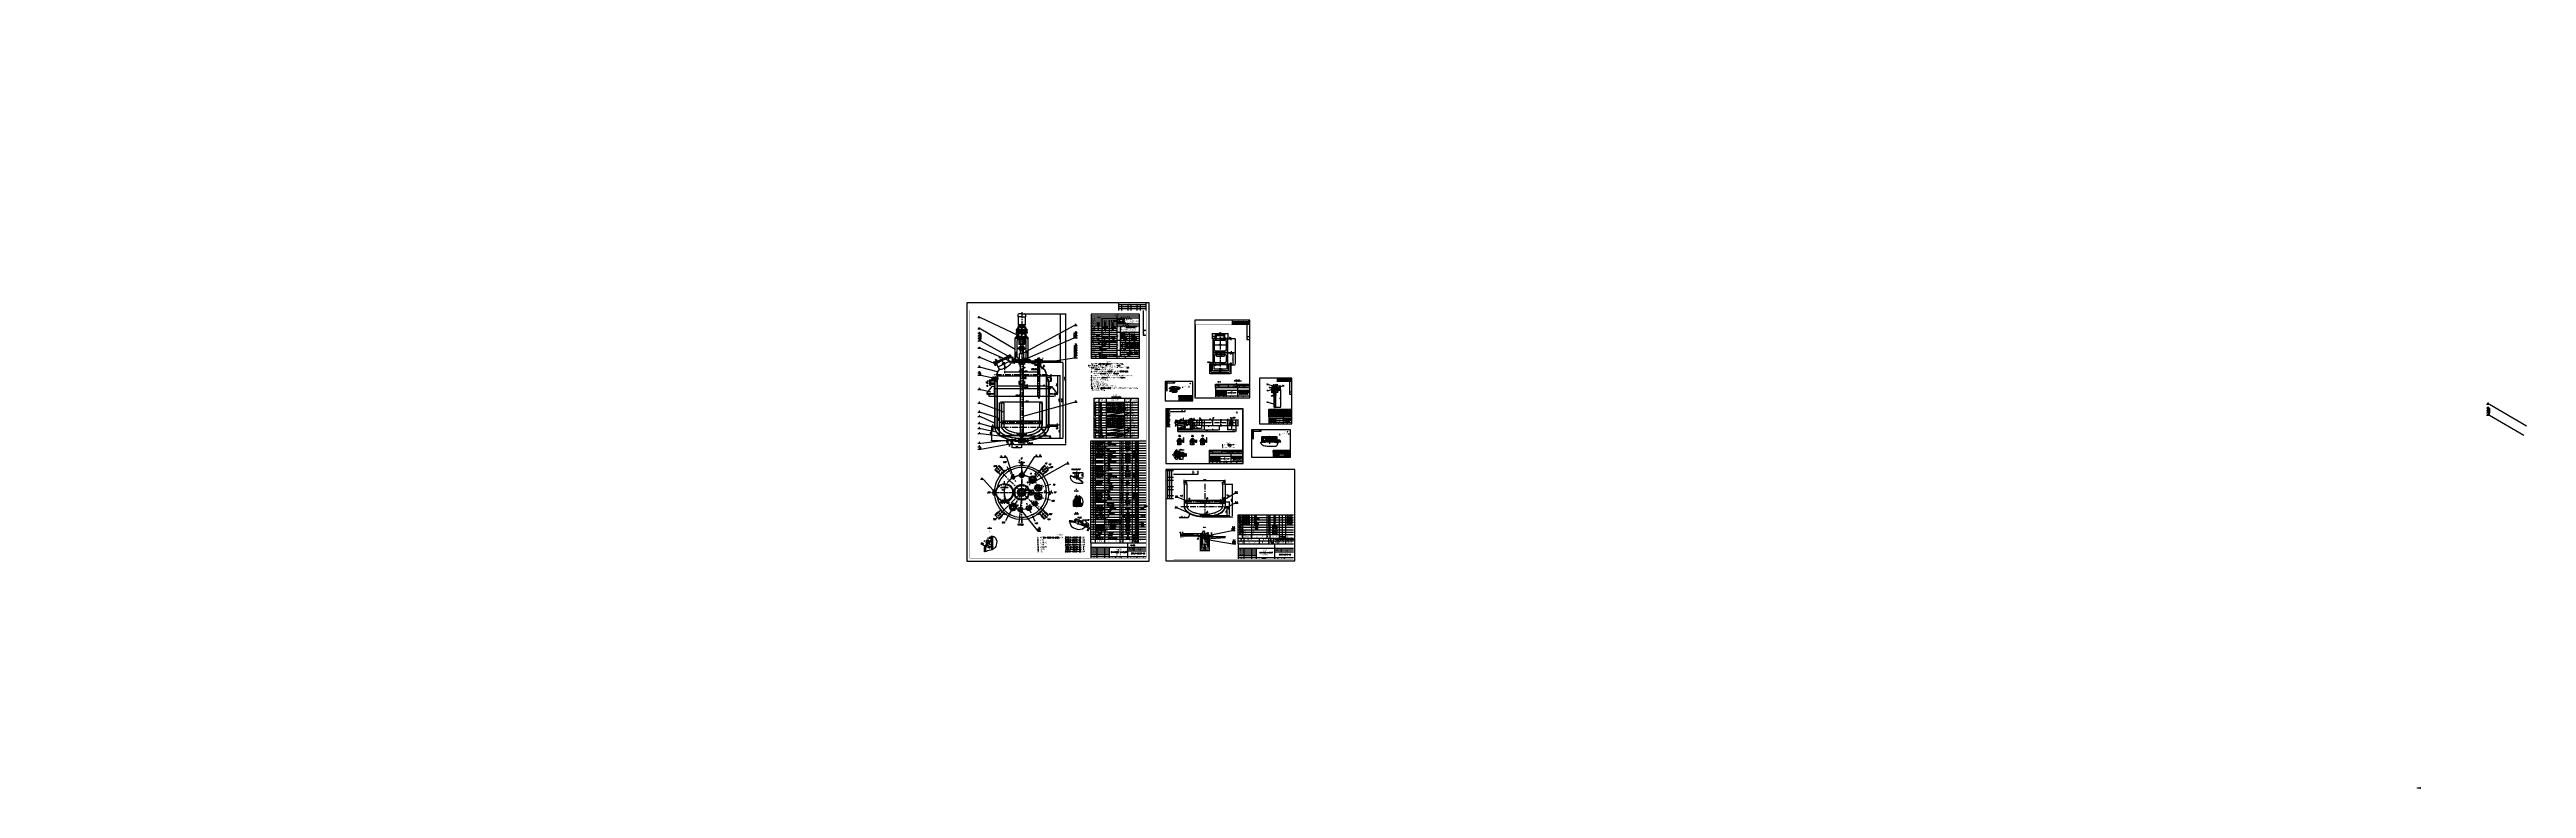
# Model space of a CAD drawing. Extents: x 6109 to 86747, y -17046 to 6992.
import ezdxf
from ezdxf.enums import TextEntityAlignment as Align

# ---------------------------------------------------------------- set-up
doc = ezdxf.new("R2010")
doc.units = 0
doc.header["$LTSCALE"] = 150
doc.header["$MEASUREMENT"] = 0
for name, pattern in [('CENTER', [2, 1.25, -0.25, 0.25, -0.25]), ('CONTINOUS', [0]), ('DASHED', [0.75, 0.5, -0.25]), ('HIDDEN', [9.525, 6.35, -3.175]), ('HIDDEN2', [0.1875, 0.125, -0.0625]), ('PHANTOM2', [1.25, 0.625, -0.125, 0.125, -0.125, 0.125, -0.125])]:
    doc.linetypes.add(name, pattern=pattern)
doc.layers.get('0').update_dxf_attribs({"linetype": 'CONTINUOUS'})
doc.layers.get('DEFPOINTS').update_dxf_attribs({"linetype": 'CONTINUOUS'})
for name, color, linetype in [('1', 7, 'CONTINUOUS'), ('12', 14, 'CONTINUOUS'), ('3', 7, 'CONTINUOUS'), ('4', 4, 'CONTINOUS'), ('8', 12, 'CONTINUOUS'), ('BZ', 7, 'CONTINUOUS'), ('CEN', 2, 'CENTER'), ('HGJ', 1, 'CONTINUOUS'), ('HGJX', 2, 'CENTER'), ('HGJY', 7, 'CONTINUOUS'), ('JGHF', 5, 'CONTINUOUS'), ('K1', 4, 'CONTINUOUS'), ('MXB', 7, 'CONTINUOUS'), ('SB', 1, 'CONTINUOUS'), ('SBY', 5, 'CENTER'), ('TANK', 1, 'CONTINUOUS'), ('TANKX', 7, 'CONTINUOUS'), ('TANKY', 5, 'CONTINUOUS'), ('ZXX', 2, 'CENTER'), ('ZZ', 1, 'CONTINUOUS'), ('ZZX', 2, 'CENTER'), ('ZZY', 7, 'DASHED')]:
    doc.layers.add(name, color=color, linetype=linetype)
doc.styles.add('HZ', font='txt', dxfattribs={"width": 0.75, "bigfont": 'hztxt'})
doc.styles.add('HZFS', font='simplex.shx', dxfattribs={"width": 0.75, "bigfont": 'hzfs.shx'})
doc.styles.get("Standard").update_dxf_attribs({"font": 'txt', "width": 0.75, "bigfont": 'hztxt.shx'})
doc.styles.add('STANTAD', font='txt', dxfattribs={"width": 0.75, "bigfont": 'hztxt'})
doc.dimstyles.get("Standard").update_dxf_attribs({"dimtxt": 0.18, "dimasz": 0.18, "dimexe": 0.18, "dimexo": 0.0625, "dimgap": 0.09, "dimtad": 0, "dimtih": 1, "dimtoh": 1, "dimdec": 4, "dimzin": 0, "dimdsep": 46, "dimtxsty": 'Standard', "dimcen": 0.09, "dimadec": 0, "dimazin": 0, "dimtfac": 1, "dimtdec": 4, "dimtofl": 0, "dimtmove": 0, "dimatfit": 3, "dimfxl": 1, "dimtolj": 1, "dimtzin": 0, "dimarcsym": 0})
pattern_1 = [(45, (-94.6384, -9456.926), (-5.3033009, 5.3033009), [])]
pattern_2 = [(71.8669, (34297.263, -10914.7744), (-7.127521, 2.334191), [])]
pattern_3 = [(45, (45882.353, -9961.701), (-7.071068, 7.071068), [])]
pattern_4 = [(45, (20363.713, -11726.219), (-6.1871843, 6.1871843), [])]
pattern_5 = [(45, (-5456.64, 26276.67), (-11.22532, 11.22532), [])]
pattern_6 = [(45, (-5457.89, 26291.69), (-11.22532, 11.22532), [])]

# ---------------------------------------------------------------- blocks, each defined once
blk = doc.blocks.new('*D166')
at = {"color": 0, "linetype": 'ByBlock'}
for p, q in [((37273, 4948), (37110, 4948)), ((37125, 4918), (37125, 3909)), ((37803, 3879), (37110, 3879))]:
    blk.add_line(p, q, dxfattribs=at)
for points in [[(37120, 4918), (37130, 4918), (37125, 4948)], [(37120, 3909), (37130, 3909), (37125, 3879)]]:
    blk.add_solid(points, dxfattribs=at)
at = {"layer": 'DEFPOINTS', "color": 0, "linetype": 'ByBlock'}
for p in [(37273, 4948), (37125, 3879), (37803, 3879)]:
    blk.add_point(p, dxfattribs=at)
at = {"color": 0, "linetype": 'ByBlock', "insert": (37105, 4414), "char_height": 30, "attachment_point": 5, "rotation": 90, "style": 'HZFS'}
blk.add_mtext('\\A1;1070', dxfattribs=at)
blk = doc.blocks.new('*D142')
at = {"color": 0, "linetype": 'ByBlock'}
for p, q in [((38584, 3956), (38569, 3975)), ((38593, 3932), (38608, 3944)), ((38598, 3925), (38613, 3936)), ((38618, 3910), (38649, 3869))]:
    blk.add_line(p, q, dxfattribs=at)
for points in [[(38587, 3958), (38581, 3953), (38598, 3936)], [(38621, 3912), (38615, 3907), (38604, 3929)]]:
    blk.add_solid(points, dxfattribs=at)
at = {"layer": 'DEFPOINTS', "color": 0, "linetype": 'ByBlock'}
for p in [(38593, 3932), (38598, 3925), (38604, 3929)]:
    blk.add_point(p, dxfattribs=at)
at = {"color": 0, "linetype": 'ByBlock', "insert": (38659, 3893), "char_height": 35, "attachment_point": 5, "rotation": 306.93239, "style": 'HZFS'}
blk.add_mtext('\\A1;8', dxfattribs=at)
blk = doc.blocks.new('*D137')
at = {"color": 0, "linetype": 'ByBlock'}
for p, q in [((38558, -5217), (39019, -5217)), ((39007, -5630), (39007, -5241)), ((37759, -5654), (39019, -5654))]:
    blk.add_line(p, q, dxfattribs=at)
for points in [[(39003, -5241), (39011, -5241), (39007, -5217)], [(39003, -5630), (39011, -5630), (39007, -5654)]]:
    blk.add_solid(points, dxfattribs=at)
at = {"layer": 'DEFPOINTS', "color": 0, "linetype": 'ByBlock'}
for p in [(38558, -5217), (39007, -5217), (37759, -5654)]:
    blk.add_point(p, dxfattribs=at)
at = {"color": 0, "linetype": 'ByBlock', "insert": (38985, -5436), "char_height": 35, "attachment_point": 5, "rotation": 90, "style": 'HZFS'}
blk.add_mtext('\\A1;440', dxfattribs=at)
blk = doc.blocks.new('*D136')
at = {"color": 0, "linetype": 'ByBlock'}
for p, q in [((37853, 6275), (39203, 6275)), ((39191, 6251), (39191, 3827)), ((37853, 3803), (39203, 3803))]:
    blk.add_line(p, q, dxfattribs=at)
for points in [[(39187, 6251), (39195, 6251), (39191, 6275)], [(39187, 3827), (39195, 3827), (39191, 3803)]]:
    blk.add_solid(points, dxfattribs=at)
at = {"layer": 'DEFPOINTS', "color": 0, "linetype": 'ByBlock'}
for p in [(37853, 6275), (37853, 3803), (39191, 3803)]:
    blk.add_point(p, dxfattribs=at)
at = {"color": 0, "linetype": 'ByBlock', "insert": (39168, 5039), "char_height": 35, "attachment_point": 5, "rotation": 90, "style": 'HZFS'}
blk.add_mtext('\\A1;2480', dxfattribs=at)
blk = doc.blocks.new('*D135')
at = {"color": 0, "linetype": 'ByBlock'}
for p, q in [((37853, 7853), (39300, 7853)), ((39288, 3628), (39288, 7829)), ((37600, 3604), (39300, 3604))]:
    blk.add_line(p, q, dxfattribs=at)
for points in [[(39284, 7829), (39292, 7829), (39288, 7853)], [(39284, 3628), (39292, 3628), (39288, 3604)]]:
    blk.add_solid(points, dxfattribs=at)
at = {"layer": 'DEFPOINTS', "color": 0, "linetype": 'ByBlock'}
for p in [(37853, 7853), (39288, 7853), (37600, 3604)]:
    blk.add_point(p, dxfattribs=at)
at = {"color": 0, "linetype": 'ByBlock', "insert": (39266, 5728), "char_height": 35, "attachment_point": 5, "rotation": 90, "style": 'HZFS'}
blk.add_mtext('\\A1;~4300', dxfattribs=at)
blk = doc.blocks.new('*D164')
at = {"color": 0, "linetype": 'ByBlock'}
for p in [(36492, 274), (36740, 143)]:
    blk.add_line(p, (36660, 185), dxfattribs=at)
blk.add_solid([(36633, 206), (36627, 196), (36660, 185)], dxfattribs=at)
at = {"layer": 'DEFPOINTS', "color": 0, "linetype": 'ByBlock'}
for p in [(36660, 185), (36740, 143)]:
    blk.add_point(p, dxfattribs=at)
at = {"color": 0, "linetype": 'ByBlock', "insert": (36539, 277), "char_height": 34, "attachment_point": 5, "rotation": 332.2502}
blk.add_mtext('\\A1;R30', dxfattribs=at)
blk = doc.blocks.new('*D162')
at = {"color": 0, "linetype": 'ByBlock'}
for start, end in [(204.74974, 214.87487), (225, 270), (280.12513, 290.25026)]:
    blk.add_arc((36837, 368), 193, start, end, dxfattribs=at)
for points in [[(36684, 262), (36675, 254), (36701, 232)], [(36872, 173), (36871, 184), (36837, 175)]]:
    blk.add_solid(points, dxfattribs=at)
at = {"layer": 'DEFPOINTS', "color": 0, "linetype": 'ByBlock'}
for p in [(36676, 207), (36741, 201), (36837, 528), (36837, 368), (36837, 68)]:
    blk.add_point(p, dxfattribs=at)
at = {"color": 0, "linetype": 'ByBlock', "insert": (36774, 148), "char_height": 34, "attachment_point": 5, "style": 'HZFS'}
blk.add_mtext('\\A1;55°', dxfattribs=at)
blk = doc.blocks.new('*D163')
at = {"color": 0, "linetype": 'ByBlock'}
for p, q in [((36732, 307), (36732, 472)), ((36766, 455), (36803, 455)), ((36837, 369), (36837, 472))]:
    blk.add_line(p, q, dxfattribs=at)
for points in [[(36766, 460), (36766, 449), (36732, 455)], [(36803, 460), (36803, 449), (36837, 455)]]:
    blk.add_solid(points, dxfattribs=at)
at = {"layer": 'DEFPOINTS', "color": 0, "linetype": 'ByBlock'}
for p in [(36732, 307), (36837, 455), (36837, 368)]:
    blk.add_point(p, dxfattribs=at)
at = {"color": 0, "linetype": 'ByBlock', "insert": (36785, 480), "char_height": 34, "attachment_point": 5}
blk.add_mtext('\\A1;40', dxfattribs=at)
blk = doc.blocks.new('*D143')
at = {"color": 0, "linetype": 'ByBlock'}
for p, q in [((39127, 261), (39353, 261)), ((39237, 428), (39353, 428)), ((39341, 404), (39341, 285))]:
    blk.add_line(p, q, dxfattribs=at)
for points in [[(39337, 404), (39345, 404), (39341, 428)], [(39337, 285), (39345, 285), (39341, 261)]]:
    blk.add_solid(points, dxfattribs=at)
at = {"layer": 'DEFPOINTS', "color": 0, "linetype": 'ByBlock'}
for p in [(39127, 261), (39237, 428), (39341, 261)]:
    blk.add_point(p, dxfattribs=at)
at = {"color": 0, "linetype": 'ByBlock', "insert": (39318, 345), "char_height": 35, "attachment_point": 5, "rotation": 90, "style": 'HZFS'}
blk.add_mtext('\\A1;150', dxfattribs=at)
blk = doc.blocks.new('*D160')
at = {"color": 0, "linetype": 'ByBlock'}
for p, q in [((38547, 2783), (38503, 2775)), ((38591, 2792), (38620, 2798)), ((38871, 2847), (38664, 2806))]:
    blk.add_line(p, q, dxfattribs=at)
for points in [[(38545, 2791), (38548, 2776), (38591, 2792)], [(38663, 2814), (38666, 2799), (38620, 2798)]]:
    blk.add_solid(points, dxfattribs=at)
at = {"layer": 'DEFPOINTS', "color": 0, "linetype": 'ByBlock'}
for p in [(38591, 2792), (38620, 2798)]:
    blk.add_point(p, dxfattribs=at)
at = {"color": 0, "linetype": 'ByBlock', "insert": (38797, 2858), "char_height": 38, "attachment_point": 5, "rotation": 11.13494, "style": 'HZ'}
blk.add_mtext('\\A1;4-∅30', dxfattribs=at)
blk = doc.blocks.new('*D168')
at = {"color": 0, "linetype": 'ByBlock'}
for p, q in [((37658, -5676), (37658, -5818)), ((37682, -5806), (37834, -5806)), ((37858, -5676), (37858, -5818))]:
    blk.add_line(p, q, dxfattribs=at)
for points in [[(37682, -5802), (37682, -5810), (37658, -5806)], [(37834, -5802), (37834, -5810), (37858, -5806)]]:
    blk.add_solid(points, dxfattribs=at)
at = {"layer": 'DEFPOINTS', "color": 0, "linetype": 'ByBlock'}
for p in [(37658, -5676), (37858, -5676), (37858, -5806)]:
    blk.add_point(p, dxfattribs=at)
at = {"color": 0, "linetype": 'ByBlock', "insert": (37758, -5784), "char_height": 35, "attachment_point": 5, "style": 'HZFS'}
blk.add_mtext('\\A1;∅200', dxfattribs=at)
blk = doc.blocks.new('*D167')
at = {"color": 0, "linetype": 'ByBlock'}
for p, q in [((37679, -5709), (37679, -5756)), ((37703, -5744), (37813, -5744)), ((37837, -5676), (37837, -5756))]:
    blk.add_line(p, q, dxfattribs=at)
for points in [[(37703, -5740), (37703, -5748), (37679, -5744)], [(37813, -5740), (37813, -5748), (37837, -5744)]]:
    blk.add_solid(points, dxfattribs=at)
at = {"layer": 'DEFPOINTS', "color": 0, "linetype": 'ByBlock'}
for p in [(37679, -5709), (37837, -5676), (37837, -5744)]:
    blk.add_point(p, dxfattribs=at)
at = {"color": 0, "linetype": 'ByBlock', "insert": (37758, -5721), "char_height": 35, "attachment_point": 5, "style": 'HZFS'}
blk.add_mtext('\\A1;∅160', dxfattribs=at)
blk = doc.blocks.new('*D139')
at = {"color": 0, "linetype": 'ByBlock'}
for p, q in [((37537, 3604), (37537, 3487)), ((37561, 3499), (37828, 3499)), ((37852, 3592), (37852, 3487))]:
    blk.add_line(p, q, dxfattribs=at)
for points in [[(37561, 3503), (37561, 3495), (37537, 3499)], [(37828, 3503), (37828, 3495), (37852, 3499)]]:
    blk.add_solid(points, dxfattribs=at)
at = {"layer": 'DEFPOINTS', "color": 0, "linetype": 'ByBlock'}
for p in [(37537, 3604), (37852, 3592), (37852, 3499)]:
    blk.add_point(p, dxfattribs=at)
at = {"color": 0, "linetype": 'ByBlock', "insert": (37695, 3521), "char_height": 35, "attachment_point": 5, "style": 'HZFS'}
blk.add_mtext('\\A1;300', dxfattribs=at)
blk = doc.blocks.new('*D140')
at = {"color": 0, "linetype": 'ByBlock'}
for p, q in [((37537, 3754), (37389, 3754)), ((37471, 3604), (37389, 3604)), ((37401, 3730), (37401, 3628))]:
    blk.add_line(p, q, dxfattribs=at)
for points in [[(37397, 3730), (37405, 3730), (37401, 3754)], [(37397, 3628), (37405, 3628), (37401, 3604)]]:
    blk.add_solid(points, dxfattribs=at)
at = {"layer": 'DEFPOINTS', "color": 0, "linetype": 'ByBlock'}
for p in [(37401, 3604), (37471, 3604), (37537, 3754)]:
    blk.add_point(p, dxfattribs=at)
at = {"color": 0, "linetype": 'ByBlock', "insert": (37379, 3679), "char_height": 35, "attachment_point": 5, "rotation": 90, "style": 'HZFS'}
blk.add_mtext('\\A1;150', dxfattribs=at)
blk = doc.blocks.new('*D138')
at = {"color": 0, "linetype": 'ByBlock'}
for p, q in [((37852, 3803), (38806, 3803)), ((37853, 3878), (38806, 3878)), ((38794, 3854), (38794, 3827))]:
    blk.add_line(p, q, dxfattribs=at)
for points in [[(38790, 3854), (38798, 3854), (38794, 3878)], [(38790, 3827), (38798, 3827), (38794, 3803)]]:
    blk.add_solid(points, dxfattribs=at)
at = {"layer": 'DEFPOINTS', "color": 0, "linetype": 'ByBlock'}
for p in [(37852, 3803), (37853, 3878), (38794, 3803)]:
    blk.add_point(p, dxfattribs=at)
at = {"color": 0, "linetype": 'ByBlock', "insert": (38771, 3841), "char_height": 35, "attachment_point": 5, "rotation": 90, "style": 'HZFS'}
blk.add_mtext('\\A1;50', dxfattribs=at)
blk = doc.blocks.new('*D161')
at = {"color": 0, "linetype": 'ByBlock'}
for p, q in [((38127, 7853), (39125, 7853)), ((39113, 6350), (39113, 7829)), ((38127, 6326), (39125, 6326))]:
    blk.add_line(p, q, dxfattribs=at)
for points in [[(39109, 7829), (39117, 7829), (39113, 7853)], [(39109, 6350), (39117, 6350), (39113, 6326)]]:
    blk.add_solid(points, dxfattribs=at)
at = {"layer": 'DEFPOINTS', "color": 0, "linetype": 'ByBlock'}
for p in [(38127, 7853), (39113, 7853), (38127, 6326)]:
    blk.add_point(p, dxfattribs=at)
at = {"color": 0, "linetype": 'ByBlock', "insert": (39091, 7089), "char_height": 35, "attachment_point": 5, "rotation": 90, "style": 'HZFS'}
blk.add_mtext('\\A1;~1540', dxfattribs=at)
blk = doc.blocks.new('*D158')
at = {"color": 0, "linetype": 'ByBlock'}
for p, q in [((38987, 5840), (39032, 5840)), ((39020, 5816), (39020, 5264)), ((38907, 5240), (39032, 5240))]:
    blk.add_line(p, q, dxfattribs=at)
for points in [[(39016, 5816), (39024, 5816), (39020, 5840)], [(39016, 5264), (39024, 5264), (39020, 5240)]]:
    blk.add_solid(points, dxfattribs=at)
at = {"layer": 'DEFPOINTS', "color": 0, "linetype": 'ByBlock'}
for p in [(38987, 5840), (38907, 5240), (39020, 5240)]:
    blk.add_point(p, dxfattribs=at)
at = {"color": 0, "linetype": 'ByBlock', "insert": (38998, 5540), "char_height": 35, "attachment_point": 5, "rotation": 90, "style": 'HZFS'}
blk.add_mtext('\\A1;600', dxfattribs=at)
blk = doc.blocks.new('*D147')
at = {"color": 0, "linetype": 'ByBlock'}
for p, q in [((36785, 5269), (36785, 5161)), ((36809, 5173), (38903, 5173)), ((38927, 5269), (38927, 5161))]:
    blk.add_line(p, q, dxfattribs=at)
for points in [[(36809, 5177), (36809, 5169), (36785, 5173)], [(38903, 5177), (38903, 5169), (38927, 5173)]]:
    blk.add_solid(points, dxfattribs=at)
at = {"layer": 'DEFPOINTS', "color": 0, "linetype": 'ByBlock'}
for p in [(36785, 5270), (38927, 5270), (38927, 5173)]:
    blk.add_point(p, dxfattribs=at)
at = {"color": 0, "linetype": 'ByBlock', "insert": (37723, 5196), "char_height": 35, "attachment_point": 5, "style": 'HZFS'}
blk.add_mtext('\\A1;∅2216', dxfattribs=at)
blk = doc.blocks.new('*D146')
at = {"color": 0, "linetype": 'ByBlock'}
for p, q in [((38653, 5840), (39114, 5840)), ((39102, 4264), (39102, 5816)), ((38925, 4240), (39114, 4240))]:
    blk.add_line(p, q, dxfattribs=at)
for points in [[(39098, 5816), (39106, 5816), (39102, 5840)], [(39098, 4264), (39106, 4264), (39102, 4240)]]:
    blk.add_solid(points, dxfattribs=at)
at = {"layer": 'DEFPOINTS', "color": 0, "linetype": 'ByBlock'}
for p in [(38653, 5840), (39102, 5840), (38925, 4240)]:
    blk.add_point(p, dxfattribs=at)
at = {"color": 0, "linetype": 'ByBlock', "insert": (39079, 5040), "char_height": 35, "attachment_point": 5, "rotation": 90, "style": 'HZFS'}
blk.add_mtext('\\A1;1600', dxfattribs=at)
blk = doc.blocks.new('*D134')
at = {"color": 0, "linetype": 'ByBlock'}
for p, q in [((38663, 4200), (39028, 4200)), ((38678, 4240), (39028, 4240)), ((39016, 4264), (39016, 4288)), ((39016, 4176), (39016, 4099))]:
    blk.add_line(p, q, dxfattribs=at)
for points in [[(39012, 4264), (39020, 4264), (39016, 4240)], [(39012, 4176), (39020, 4176), (39016, 4200)]]:
    blk.add_solid(points, dxfattribs=at)
at = {"layer": 'DEFPOINTS', "color": 0, "linetype": 'ByBlock'}
for p in [(38663, 4200), (38678, 4240), (39016, 4240)]:
    blk.add_point(p, dxfattribs=at)
at = {"color": 0, "linetype": 'ByBlock', "insert": (38994, 4125), "char_height": 35, "attachment_point": 5, "rotation": 90, "style": 'HZFS'}
blk.add_mtext('\\A1;40', dxfattribs=at)
blk = doc.blocks.new('*D141')
at = {"color": 0, "linetype": 'ByBlock'}
for p, q in [((38557, 4044), (38506, 4091)), ((38581, 4034), (38567, 4019)), ((38588, 4027), (38574, 4013)), ((38600, 4005), (38618, 3989))]:
    blk.add_line(p, q, dxfattribs=at)
for points in [[(38560, 4047), (38555, 4041), (38575, 4028)], [(38603, 4008), (38597, 4002), (38582, 4022)]]:
    blk.add_solid(points, dxfattribs=at)
at = {"layer": 'DEFPOINTS', "color": 0, "linetype": 'ByBlock'}
for p in [(38581, 4034), (38575, 4028), (38588, 4028)]:
    blk.add_point(p, dxfattribs=at)
at = {"color": 0, "linetype": 'ByBlock', "insert": (38538, 4092), "char_height": 35, "attachment_point": 5, "rotation": 317.67299, "style": 'HZFS'}
blk.add_mtext('\\A1;16', dxfattribs=at)
blk = doc.blocks.new('*D165')
at = {"color": 0, "linetype": 'ByBlock'}
for p, q in [((37183, 4948), (37183, 5003)), ((37213, 4988), (38493, 4988)), ((38523, 4948), (38523, 5003))]:
    blk.add_line(p, q, dxfattribs=at)
for points in [[(37213, 4993), (37213, 4983), (37183, 4988)], [(38493, 4993), (38493, 4983), (38523, 4988)]]:
    blk.add_solid(points, dxfattribs=at)
at = {"layer": 'DEFPOINTS', "color": 0, "linetype": 'ByBlock'}
for p in [(37183, 4948), (38523, 4988), (38523, 4948)]:
    blk.add_point(p, dxfattribs=at)
at = {"color": 0, "linetype": 'ByBlock', "insert": (38026, 5008), "char_height": 30, "attachment_point": 5, "style": 'HZFS'}
blk.add_mtext('\\A1;1340', dxfattribs=at)
blk = doc.blocks.new('*D153')
at = {"color": 0, "linetype": 'ByBlock'}
for p, q in [((37293, 5969), (37293, 5945)), ((38389, 5957), (37317, 5957)), ((38413, 5912), (38413, 5969))]:
    blk.add_line(p, q, dxfattribs=at)
for points in [[(37317, 5961), (37317, 5953), (37293, 5957)], [(38389, 5961), (38389, 5953), (38413, 5957)]]:
    blk.add_solid(points, dxfattribs=at)
at = {"layer": 'DEFPOINTS', "color": 0, "linetype": 'ByBlock'}
for p in [(37293, 5969), (37293, 5957), (38413, 5912)]:
    blk.add_point(p, dxfattribs=at)
at = {"color": 0, "linetype": 'ByBlock', "insert": (37973, 5980), "char_height": 35, "attachment_point": 5, "style": 'HZFS'}
blk.add_mtext('\\A1;∅1120', dxfattribs=at)
blk = doc.blocks.new('*D154')
at = {"color": 0, "linetype": 'ByBlock'}
for p, q in [((37053, 5587), (37053, 5490)), ((38629, 5502), (37077, 5502)), ((38653, 5587), (38653, 5490))]:
    blk.add_line(p, q, dxfattribs=at)
for points in [[(37077, 5506), (37077, 5498), (37053, 5502)], [(38629, 5506), (38629, 5498), (38653, 5502)]]:
    blk.add_solid(points, dxfattribs=at)
at = {"layer": 'DEFPOINTS', "color": 0, "linetype": 'ByBlock'}
for p in [(37053, 5587), (37053, 5502), (38653, 5587)]:
    blk.add_point(p, dxfattribs=at)
at = {"color": 0, "linetype": 'ByBlock', "insert": (37992, 5525), "char_height": 35, "attachment_point": 5, "style": 'HZFS'}
blk.add_mtext('\\A1;∅1600', dxfattribs=at)
blk = doc.blocks.new('*D152')
at = {"color": 0, "linetype": 'ByBlock'}
for p, q in [((37805, 5721), (37805, 5687)), ((37829, 5699), (37876, 5699)), ((37900, 5721), (37900, 5687)), ((37900, 5699), (38000, 5699))]:
    blk.add_line(p, q, dxfattribs=at)
for points in [[(37829, 5703), (37829, 5695), (37805, 5699)], [(37876, 5703), (37876, 5695), (37900, 5699)]]:
    blk.add_solid(points, dxfattribs=at)
at = {"layer": 'DEFPOINTS', "color": 0, "linetype": 'ByBlock'}
for p in [(37805, 5721), (37900, 5721), (37900, 5699)]:
    blk.add_point(p, dxfattribs=at)
at = {"color": 0, "linetype": 'ByBlock', "insert": (37962, 5721), "char_height": 35, "attachment_point": 5, "style": 'HZFS'}
blk.add_mtext('\\A1;∅95', dxfattribs=at)
blk = doc.blocks.new('*D148')
at = {"color": 0, "linetype": 'ByBlock'}
for p, q in [((36977, 5423), (36977, 5410)), ((37001, 5422), (38703, 5422)), ((38727, 5423), (38727, 5410))]:
    blk.add_line(p, q, dxfattribs=at)
for points in [[(37001, 5426), (37001, 5418), (36977, 5422)], [(38703, 5426), (38703, 5418), (38727, 5422)]]:
    blk.add_solid(points, dxfattribs=at)
at = {"layer": 'DEFPOINTS', "color": 0, "linetype": 'ByBlock'}
for p in [(36977, 5423), (38727, 5423), (38727, 5422)]:
    blk.add_point(p, dxfattribs=at)
at = {"color": 0, "linetype": 'ByBlock', "insert": (37989, 5445), "char_height": 35, "attachment_point": 5, "style": 'HZFS'}
blk.add_mtext('\\A1;∅1750', dxfattribs=at)
blk = doc.blocks.new('*D159')
at = {"color": 0, "linetype": 'ByBlock'}
for p, q in [((36817, 5649), (36817, 5713)), ((36841, 5701), (36943, 5701)), ((36967, 5667), (36967, 5713))]:
    blk.add_line(p, q, dxfattribs=at)
for points in [[(36841, 5705), (36841, 5697), (36817, 5701)], [(36943, 5705), (36943, 5697), (36967, 5701)]]:
    blk.add_solid(points, dxfattribs=at)
at = {"layer": 'DEFPOINTS', "color": 0, "linetype": 'ByBlock'}
for p in [(36817, 5649), (36967, 5701), (36967, 5667)]:
    blk.add_point(p, dxfattribs=at)
at = {"color": 0, "linetype": 'ByBlock', "insert": (36892, 5724), "char_height": 35, "attachment_point": 5, "style": 'HZFS'}
blk.add_mtext('\\A1;150', dxfattribs=at)
blk = doc.blocks.new('*D145')
at = {"color": 0, "linetype": 'ByBlock'}
for p, q in [((38703, 5422), (38679, 5422)), ((38727, 5423), (38727, 5434)), ((38737, 5423), (38737, 5434)), ((38761, 5422), (38813, 5422))]:
    blk.add_line(p, q, dxfattribs=at)
for points in [[(38703, 5426), (38703, 5418), (38727, 5422)], [(38761, 5426), (38761, 5418), (38737, 5422)]]:
    blk.add_solid(points, dxfattribs=at)
at = {"layer": 'DEFPOINTS', "color": 0, "linetype": 'ByBlock'}
for p in [(38727, 5422), (38737, 5422), (38737, 5422)]:
    blk.add_point(p, dxfattribs=at)
at = {"color": 0, "linetype": 'ByBlock', "insert": (38799, 5445), "char_height": 35, "attachment_point": 5, "style": 'HZFS'}
blk.add_mtext('\\A1;8', dxfattribs=at)
blk = doc.blocks.new('*D156')
at = {"color": 0, "linetype": 'ByBlock'}
for p, q in [((38629, 5502), (38556, 5502)), ((38653, 5502), (38653, 5514)), ((38663, 5502), (38663, 5514)), ((38687, 5502), (38711, 5502))]:
    blk.add_line(p, q, dxfattribs=at)
for points in [[(38629, 5506), (38629, 5498), (38653, 5502)], [(38687, 5506), (38687, 5498), (38663, 5502)]]:
    blk.add_solid(points, dxfattribs=at)
at = {"layer": 'DEFPOINTS', "color": 0, "linetype": 'ByBlock'}
for p in [(38653, 5502), (38663, 5502), (38663, 5502)]:
    blk.add_point(p, dxfattribs=at)
at = {"color": 0, "linetype": 'ByBlock', "insert": (38580, 5525), "char_height": 35, "attachment_point": 5, "style": 'HZFS'}
blk.add_mtext('\\A1;14', dxfattribs=at)
blk = doc.blocks.new('*D144')
at = {"color": 0, "linetype": 'ByBlock'}
for p, q in [((38663, 5786), (38828, 5786)), ((38709, 5840), (38828, 5840)), ((38816, 5864), (38816, 5888)), ((38816, 5762), (38816, 5738))]:
    blk.add_line(p, q, dxfattribs=at)
for points in [[(38812, 5864), (38820, 5864), (38816, 5840)], [(38812, 5762), (38820, 5762), (38816, 5786)]]:
    blk.add_solid(points, dxfattribs=at)
at = {"layer": 'DEFPOINTS', "color": 0, "linetype": 'ByBlock'}
for p in [(38663, 5786), (38709, 5840), (38816, 5786)]:
    blk.add_point(p, dxfattribs=at)
at = {"color": 0, "linetype": 'ByBlock', "insert": (38793, 5813), "char_height": 35, "attachment_point": 5, "rotation": 90, "style": 'HZFS'}
blk.add_mtext('\\A1;50', dxfattribs=at)
blk = doc.blocks.new('*D150')
at = {"color": 0, "linetype": 'ByBlock'}
for p, q in [((37763, 6272), (37763, 6201)), ((37787, 6213), (37919, 6213)), ((37943, 6272), (37943, 6201))]:
    blk.add_line(p, q, dxfattribs=at)
for points in [[(37787, 6217), (37787, 6209), (37763, 6213)], [(37919, 6217), (37919, 6209), (37943, 6213)]]:
    blk.add_solid(points, dxfattribs=at)
at = {"layer": 'DEFPOINTS', "color": 0, "linetype": 'ByBlock'}
for p in [(37763, 6272), (37943, 6272), (37943, 6213)]:
    blk.add_point(p, dxfattribs=at)
at = {"color": 0, "linetype": 'ByBlock', "insert": (37853, 6236), "char_height": 35, "attachment_point": 5, "style": 'HZFS'}
blk.add_mtext('\\A1;∅130', dxfattribs=at)
blk = doc.blocks.new('*D151')
at = {"color": 0, "linetype": 'ByBlock'}
for p, q in [((37077, 6148), (37090, 6121)), ((37106, 6142), (37433, 6298)), ((37447, 6325), (37460, 6298))]:
    blk.add_line(p, q, dxfattribs=at)
for points in [[(37104, 6146), (37108, 6138), (37084, 6132)], [(37431, 6302), (37434, 6295), (37454, 6309)]]:
    blk.add_solid(points, dxfattribs=at)
at = {"layer": 'DEFPOINTS', "color": 0, "linetype": 'ByBlock'}
for p in [(37077, 6148), (37447, 6325), (37454, 6309)]:
    blk.add_point(p, dxfattribs=at)
at = {"color": 0, "linetype": 'ByBlock', "insert": (37260, 6241), "char_height": 35, "attachment_point": 5, "rotation": 25.58017, "style": 'HZFS'}
blk.add_mtext('\\A1;∅426', dxfattribs=at)
blk = doc.blocks.new('*D149')
at = {"color": 0, "linetype": 'ByBlock'}
for p, q in [((38330, 6341), (38268, 6341)), ((38413, 6175), (38268, 6175)), ((38280, 6317), (38280, 6199))]:
    blk.add_line(p, q, dxfattribs=at)
for points in [[(38276, 6317), (38284, 6317), (38280, 6341)], [(38276, 6199), (38284, 6199), (38280, 6175)]]:
    blk.add_solid(points, dxfattribs=at)
at = {"layer": 'DEFPOINTS', "color": 0, "linetype": 'ByBlock'}
for p in [(38280, 6175), (38330, 6341), (38413, 6175)]:
    blk.add_point(p, dxfattribs=at)
at = {"color": 0, "linetype": 'ByBlock', "insert": (38257, 6258), "char_height": 35, "attachment_point": 5, "rotation": 90, "style": 'HZFS'}
blk.add_mtext('\\A1;150', dxfattribs=at)
blk = doc.blocks.new('*D155')
at = {"color": 0, "linetype": 'ByBlock'}
for p, q in [((38288, -3429), (38080, -3429)), ((38288, -3438), (38288, -3417)), ((38324, -3429), (38312, -3429)), ((38348, -3439), (38348, -3417))]:
    blk.add_line(p, q, dxfattribs=at)
for points in [[(38312, -3425), (38312, -3433), (38288, -3429)], [(38324, -3425), (38324, -3433), (38348, -3429)]]:
    blk.add_solid(points, dxfattribs=at)
at = {"layer": 'DEFPOINTS', "color": 0, "linetype": 'ByBlock'}
for p in [(38288, -3438), (38348, -3429), (38348, -3440)]:
    blk.add_point(p, dxfattribs=at)
at = {"color": 0, "linetype": 'ByBlock', "insert": (38160, -3406), "char_height": 35, "attachment_point": 5, "style": 'HZFS'}
blk.add_mtext('\\A1;∅57x3.5', dxfattribs=at)
blk = doc.blocks.new('*D157')
at = {"color": 0, "linetype": 'ByBlock'}
for p, q in [((38424, -3391), (38408, -3409)), ((38448, -3380), (38431, -3365)), ((38455, -3373), (38437, -3358)), ((38462, -3348), (38509, -3294))]:
    blk.add_line(p, q, dxfattribs=at)
for points in [[(38421, -3388), (38427, -3393), (38440, -3373)], [(38459, -3345), (38465, -3350), (38446, -3366)]]:
    blk.add_solid(points, dxfattribs=at)
at = {"layer": 'DEFPOINTS', "color": 0, "linetype": 'ByBlock'}
for p in [(38446, -3366), (38448, -3380), (38455, -3373)]:
    blk.add_point(p, dxfattribs=at)
at = {"color": 0, "linetype": 'ByBlock', "insert": (38477, -3297), "char_height": 35, "attachment_point": 5, "rotation": 48.72147, "style": 'HZFS'}
blk.add_mtext('\\A1;12', dxfattribs=at)
blk = doc.blocks.new('*D301')
at = {"color": 0, "linetype": 'ByBlock', "lineweight": -2}
for p, q in [((45711, -5712), (45711, -5675)), ((45723, -5679), (45924, -5679)), ((45936, -5712), (45936, -5675))]:
    blk.add_line(p, q, dxfattribs=at)
at = {"color": 0, "linetype": 'ByBlock'}
for points in [[(45723, -5677), (45723, -5681), (45711, -5679)], [(45924, -5677), (45924, -5681), (45936, -5679)]]:
    blk.add_solid(points, dxfattribs=at)
at = {"layer": 'DEFPOINTS', "color": 0, "linetype": 'ByBlock'}
for p in [(45711, -5713), (45936, -5679), (45936, -5713)]:
    blk.add_point(p, dxfattribs=at)
at = {"color": 0, "linetype": 'ByBlock', "insert": (45824, -5673), "char_height": 12, "attachment_point": 5, "style": 'HZFS'}
blk.add_mtext('\\A1;%%C225', dxfattribs=at)
blk = doc.blocks.new('*D299')
at = {"color": 0, "linetype": 'ByBlock', "lineweight": -2}
for p, q in [((45634, -5738), (45634, -5653)), ((45646, -5657), (46002, -5657)), ((46014, -5738), (46014, -5653))]:
    blk.add_line(p, q, dxfattribs=at)
at = {"color": 0, "linetype": 'ByBlock'}
for points in [[(45646, -5655), (45646, -5659), (45634, -5657)], [(46002, -5655), (46002, -5659), (46014, -5657)]]:
    blk.add_solid(points, dxfattribs=at)
at = {"layer": 'DEFPOINTS', "color": 0, "linetype": 'ByBlock'}
for p in [(45634, -5738), (46014, -5657), (46014, -5738)]:
    blk.add_point(p, dxfattribs=at)
at = {"color": 0, "linetype": 'ByBlock', "insert": (45824, -5650), "char_height": 12, "attachment_point": 5, "style": 'HZFS'}
blk.add_mtext('\\A1;%%C380', dxfattribs=at)
blk = doc.blocks.new('*D298')
at = {"color": 0, "linetype": 'ByBlock', "lineweight": -2}
for p, q in [((45596, -5728), (45596, -5623)), ((45608, -5627), (46039, -5627)), ((46051, -5728), (46051, -5623))]:
    blk.add_line(p, q, dxfattribs=at)
at = {"color": 0, "linetype": 'ByBlock'}
for points in [[(45608, -5625), (45608, -5629), (45596, -5627)], [(46039, -5625), (46039, -5629), (46051, -5627)]]:
    blk.add_solid(points, dxfattribs=at)
at = {"layer": 'DEFPOINTS', "color": 0, "linetype": 'ByBlock'}
for p in [(46051, -5627), (45596, -5728), (46051, -5728)]:
    blk.add_point(p, dxfattribs=at)
at = {"color": 0, "linetype": 'ByBlock', "insert": (45824, -5620), "char_height": 12, "attachment_point": 5, "style": 'HZFS'}
blk.add_mtext('\\A1;%%C455', dxfattribs=at)
blk = doc.blocks.new('*D297')
at = {"color": 0, "linetype": 'ByBlock', "lineweight": -2}
for p, q in [((45576, -5743), (45576, -5597)), ((45588, -5601), (46059, -5601)), ((46071, -5743), (46071, -5597))]:
    blk.add_line(p, q, dxfattribs=at)
at = {"color": 0, "linetype": 'ByBlock'}
for points in [[(45588, -5599), (45588, -5603), (45576, -5601)], [(46059, -5599), (46059, -5603), (46071, -5601)]]:
    blk.add_solid(points, dxfattribs=at)
at = {"layer": 'DEFPOINTS', "color": 0, "linetype": 'ByBlock'}
for p in [(46071, -5601), (45576, -5743), (46071, -5743)]:
    blk.add_point(p, dxfattribs=at)
at = {"color": 0, "linetype": 'ByBlock', "insert": (45824, -5595), "char_height": 12, "attachment_point": 5, "style": 'HZFS'}
blk.add_mtext('\\A1;%%C495', dxfattribs=at)
blk = doc.blocks.new('*D305')
at = {"color": 0, "linetype": 'ByBlock', "lineweight": -2}
for p, q in [((46014, -5738), (46167, -5738)), ((46072, -5743), (46167, -5743)), ((46163, -5726), (46163, -5707)), ((46163, -5743), (46163, -5738)), ((46163, -5755), (46163, -5767))]:
    blk.add_line(p, q, dxfattribs=at)
at = {"color": 0, "linetype": 'ByBlock'}
for points in [[(46161, -5726), (46165, -5726), (46163, -5738)], [(46161, -5755), (46165, -5755), (46163, -5743)]]:
    blk.add_solid(points, dxfattribs=at)
at = {"layer": 'DEFPOINTS', "color": 0, "linetype": 'ByBlock'}
for p in [(46014, -5738), (46071, -5743), (46163, -5743)]:
    blk.add_point(p, dxfattribs=at)
at = {"color": 0, "linetype": 'ByBlock', "insert": (46157, -5711), "char_height": 12, "attachment_point": 5, "rotation": 90, "style": 'HZFS'}
blk.add_mtext('\\A1;5', dxfattribs=at)
blk = doc.blocks.new('*D304')
at = {"color": 0, "linetype": 'ByBlock', "lineweight": -2}
for p, q in [((46072, -5768), (46190, -5768)), ((46137, -5738), (46190, -5738)), ((46186, -5750), (46186, -5756))]:
    blk.add_line(p, q, dxfattribs=at)
at = {"color": 0, "linetype": 'ByBlock'}
for points in [[(46184, -5750), (46188, -5750), (46186, -5738)], [(46184, -5756), (46188, -5756), (46186, -5768)]]:
    blk.add_solid(points, dxfattribs=at)
at = {"layer": 'DEFPOINTS', "color": 0, "linetype": 'ByBlock'}
for p in [(46071, -5768), (46136, -5738), (46186, -5768)]:
    blk.add_point(p, dxfattribs=at)
at = {"color": 0, "linetype": 'ByBlock', "insert": (46179, -5753), "char_height": 12, "attachment_point": 5, "rotation": 90, "style": 'HZFS'}
blk.add_mtext('\\A1;30', dxfattribs=at)
blk = doc.blocks.new('*D303')
at = {"color": 0, "linetype": 'ByBlock', "lineweight": -2}
for p, q in [((46030, -5715), (46018, -5715)), ((46042, -5743), (46042, -5711)), ((46042, -5715), (46060, -5715)), ((46060, -5743), (46060, -5711)), ((46072, -5715), (46135, -5715))]:
    blk.add_line(p, q, dxfattribs=at)
at = {"color": 0, "linetype": 'ByBlock'}
for points in [[(46030, -5713), (46030, -5717), (46042, -5715)], [(46072, -5713), (46072, -5717), (46060, -5715)]]:
    blk.add_solid(points, dxfattribs=at)
at = {"layer": 'DEFPOINTS', "color": 0, "linetype": 'ByBlock'}
for p in [(46042, -5743), (46060, -5715), (46060, -5743)]:
    blk.add_point(p, dxfattribs=at)
at = {"color": 0, "linetype": 'ByBlock', "insert": (46109, -5708), "char_height": 12, "attachment_point": 5, "style": 'HZFS'}
blk.add_mtext('\\A1;12-M16', dxfattribs=at)
blk = doc.blocks.new('*D302')
at = {"color": 0, "linetype": 'ByBlock', "lineweight": -2}
for p, q in [((45769, -5738), (45769, -5698)), ((45781, -5702), (45867, -5702)), ((45879, -5738), (45879, -5698))]:
    blk.add_line(p, q, dxfattribs=at)
at = {"color": 0, "linetype": 'ByBlock'}
for points in [[(45781, -5700), (45781, -5704), (45769, -5702)], [(45867, -5700), (45867, -5704), (45879, -5702)]]:
    blk.add_solid(points, dxfattribs=at)
at = {"layer": 'DEFPOINTS', "color": 0, "linetype": 'ByBlock'}
for p in [(45769, -5738), (45879, -5702), (45879, -5738)]:
    blk.add_point(p, dxfattribs=at)
at = {"color": 0, "linetype": 'ByBlock', "insert": (45824, -5695), "char_height": 12, "attachment_point": 5, "style": 'HZFS'}
blk.add_mtext('\\A1;%%C110', dxfattribs=at)
blk = doc.blocks.new('*D300')
at = {"color": 0, "linetype": 'ByBlock', "lineweight": -2}
for p, q in [((45916, -5701), (45904, -5701)), ((45928, -5738), (45928, -5697)), ((45928, -5701), (45944, -5701)), ((45944, -5738), (45944, -5697)), ((45956, -5701), (46012, -5701))]:
    blk.add_line(p, q, dxfattribs=at)
at = {"color": 0, "linetype": 'ByBlock'}
for points in [[(45916, -5699), (45916, -5703), (45928, -5701)], [(45956, -5699), (45956, -5703), (45944, -5701)]]:
    blk.add_solid(points, dxfattribs=at)
at = {"layer": 'DEFPOINTS', "color": 0, "linetype": 'ByBlock'}
for p in [(45928, -5738), (45944, -5701), (45944, -5738)]:
    blk.add_point(p, dxfattribs=at)
at = {"color": 0, "linetype": 'ByBlock', "insert": (45990, -5694), "char_height": 12, "attachment_point": 5, "style": 'HZFS'}
blk.add_mtext('\\A1;8-M16', dxfattribs=at)
blk = doc.blocks.new('*D316')
at = {"color": 0, "lineweight": -2}
for p, q in [((43867, -8823), (43967, -8823)), ((43867, -8837), (43967, -8837)), ((43952, -8793), (43952, -8722)), ((43952, -8867), (43952, -8897))]:
    blk.add_line(p, q, dxfattribs=at)
at = {"color": 0}
for points in [[(43947, -8793), (43957, -8793), (43952, -8823)], [(43947, -8867), (43957, -8867), (43952, -8837)]]:
    blk.add_solid(points, dxfattribs=at)
at = {"layer": 'DEFPOINTS', "color": 0}
for p in [(43867, -8823), (43867, -8837), (43952, -8823)]:
    blk.add_point(p, dxfattribs=at)
at = {"color": 0, "insert": (43933, -8742), "char_height": 30, "attachment_point": 5, "rotation": 90, "style": 'HZFS'}
blk.add_mtext('\\A1;14', dxfattribs=at)
blk = doc.blocks.new('*D315')
at = {"color": 0, "lineweight": -2}
for p, q in [((43716, -8946), (43716, -9044)), ((43763, -8924), (43816, -9017))]:
    blk.add_line(p, q, dxfattribs=at)
blk.add_arc((43716, -8844), 185, 279.3126, 290.6874, dxfattribs=at)
at = {"color": 0}
for points in [[(43747, -9031), (43746, -9021), (43716, -9029)], [(43779, -9012), (43784, -9021), (43809, -9004)]]:
    blk.add_solid(points, dxfattribs=at)
at = {"layer": 'DEFPOINTS', "color": 0}
for p in [(43716, -8779), (43716, -8946), (43747, -8898), (43748, -9026), (43763, -8924)]:
    blk.add_point(p, dxfattribs=at)
at = {"color": 0, "insert": (43759, -9004), "char_height": 30, "attachment_point": 5, "rotation": 15, "style": 'HZFS'}
blk.add_mtext('\\A1;30°', dxfattribs=at)
blk = doc.blocks.new('*D314')
at = {"color": 0, "lineweight": -2}
for p, q in [((43566, -8837), (43493, -8837)), ((43566, -8851), (43493, -8851)), ((43508, -8807), (43508, -8777)), ((43508, -8881), (43508, -8952))]:
    blk.add_line(p, q, dxfattribs=at)
at = {"color": 0}
for points in [[(43503, -8807), (43513, -8807), (43508, -8837)], [(43503, -8881), (43513, -8881), (43508, -8851)]]:
    blk.add_solid(points, dxfattribs=at)
at = {"layer": 'DEFPOINTS', "color": 0}
for p in [(43508, -8851), (43566, -8837), (43566, -8851)]:
    blk.add_point(p, dxfattribs=at)
at = {"color": 0, "insert": (43489, -8931), "char_height": 30, "attachment_point": 5, "rotation": 90, "style": 'HZFS'}
blk.add_mtext('\\A1;14', dxfattribs=at)
blk = doc.blocks.new('*D312')
at = {"color": 0, "lineweight": -2}
for p, q in [((43705, -8858), (43727, -8830)), ((43745, -8806), (43783, -8757)), ((43783, -8757), (43844, -8757))]:
    blk.add_line(p, q, dxfattribs=at)
at = {"color": 0}
for points in [[(43701, -8855), (43709, -8861), (43687, -8882)], [(43723, -8827), (43731, -8833), (43745, -8806)]]:
    blk.add_solid(points, dxfattribs=at)
at = {"layer": 'DEFPOINTS', "color": 0}
for p in [(43745, -8806), (43687, -8882)]:
    blk.add_point(p, dxfattribs=at)
at = {"color": 0, "insert": (43815, -8738), "char_height": 30, "attachment_point": 5, "style": 'HZFS'}
blk.add_mtext('\\A1;%%C95', dxfattribs=at)
blk = doc.blocks.new('*D308')
at = {"color": 0, "lineweight": -2}
for p, q in [((43046, -8809), (42923, -8809)), ((43094, -8823), (42923, -8823)), ((42938, -8779), (42938, -8709)), ((42938, -8853), (42938, -8883))]:
    blk.add_line(p, q, dxfattribs=at)
at = {"color": 0}
for points in [[(42933, -8779), (42943, -8779), (42938, -8809)], [(42933, -8853), (42943, -8853), (42938, -8823)]]:
    blk.add_solid(points, dxfattribs=at)
at = {"layer": 'DEFPOINTS', "color": 0}
for p in [(42938, -8809), (43046, -8809), (43094, -8823)]:
    blk.add_point(p, dxfattribs=at)
at = {"color": 0, "insert": (42919, -8729), "char_height": 30, "attachment_point": 5, "rotation": 90, "style": 'HZFS'}
blk.add_mtext('\\A1;10', dxfattribs=at)
blk = doc.blocks.new('*D307')
at = {"color": 0, "lineweight": -2}
for p, q in [((43670, -8763), (42992, -8763)), ((43046, -8809), (42992, -8809)), ((43007, -8733), (43007, -8703)), ((43007, -8839), (43007, -8869))]:
    blk.add_line(p, q, dxfattribs=at)
at = {"color": 0}
for points in [[(43002, -8733), (43012, -8733), (43007, -8763)], [(43002, -8839), (43012, -8839), (43007, -8809)]]:
    blk.add_solid(points, dxfattribs=at)
at = {"layer": 'DEFPOINTS', "color": 0}
for p in [(43007, -8809), (43046, -8809), (43670, -8763)]:
    blk.add_point(p, dxfattribs=at)
at = {"color": 0, "insert": (42988, -8786), "char_height": 30, "attachment_point": 5, "rotation": 90, "style": 'HZFS'}
blk.add_mtext('\\A1;50', dxfattribs=at)
blk = doc.blocks.new('*D310')
at = {"color": 0, "lineweight": -2}
for p, q in [((43566, -8865), (43566, -9322)), ((43867, -8837), (43867, -9322)), ((43596, -9307), (43837, -9307))]:
    blk.add_line(p, q, dxfattribs=at)
at = {"color": 0}
for points in [[(43596, -9302), (43596, -9312), (43566, -9307)], [(43837, -9302), (43837, -9312), (43867, -9307)]]:
    blk.add_solid(points, dxfattribs=at)
at = {"layer": 'DEFPOINTS', "color": 0}
for p in [(43566, -8865), (43867, -8837), (43867, -9307)]:
    blk.add_point(p, dxfattribs=at)
at = {"color": 0, "insert": (43716, -9288), "char_height": 30, "attachment_point": 5, "style": 'HZFS'}
blk.add_mtext('\\A1;300', dxfattribs=at)
blk = doc.blocks.new('*D313')
at = {"color": 0, "lineweight": -2}
for p, q in [((43642, -8865), (43642, -9134)), ((43790, -8865), (43790, -9134)), ((43672, -9119), (43760, -9119))]:
    blk.add_line(p, q, dxfattribs=at)
at = {"color": 0}
for points in [[(43672, -9114), (43672, -9124), (43642, -9119)], [(43760, -9114), (43760, -9124), (43790, -9119)]]:
    blk.add_solid(points, dxfattribs=at)
at = {"layer": 'DEFPOINTS', "color": 0}
for p in [(43642, -8865), (43790, -8865), (43790, -9119)]:
    blk.add_point(p, dxfattribs=at)
at = {"color": 0, "insert": (43716, -9100), "char_height": 30, "attachment_point": 5, "style": 'HZFS'}
blk.add_mtext('\\A1;150', dxfattribs=at)
blk = doc.blocks.new('*D309')
at = {"color": 0, "lineweight": -2}
for p, q in [((43220, -7672), (43248, -7672)), ((43220, -7762), (43248, -7762)), ((43233, -7672), (43233, -7598)), ((43233, -7732), (43233, -7702))]:
    blk.add_line(p, q, dxfattribs=at)
at = {"color": 0}
for points in [[(43228, -7702), (43238, -7702), (43233, -7672)], [(43228, -7732), (43238, -7732), (43233, -7762)]]:
    blk.add_solid(points, dxfattribs=at)
at = {"layer": 'DEFPOINTS', "color": 0}
for p in [(43220, -7672), (43220, -7762), (43233, -7672)]:
    blk.add_point(p, dxfattribs=at)
at = {"color": 0, "insert": (43214, -7620), "char_height": 30, "attachment_point": 5, "rotation": 90, "style": 'HZFS'}
blk.add_mtext('\\A1;90', dxfattribs=at)
blk = doc.blocks.new('*D306')
at = {"color": 0, "lineweight": -2}
for p, q in [((44386, -7142), (44630, -7142)), ((44615, -7172), (44615, -8182)), ((44455, -8212), (44630, -8212))]:
    blk.add_line(p, q, dxfattribs=at)
at = {"color": 0}
for points in [[(44610, -7172), (44620, -7172), (44615, -7142)], [(44610, -8182), (44620, -8182), (44615, -8212)]]:
    blk.add_solid(points, dxfattribs=at)
at = {"layer": 'DEFPOINTS', "color": 0}
for p in [(44386, -7142), (44455, -8212), (44615, -8212)]:
    blk.add_point(p, dxfattribs=at)
at = {"color": 0, "insert": (44596, -7677), "char_height": 30, "attachment_point": 5, "rotation": 90, "style": 'HZFS'}
blk.add_mtext('\\A1;1070', dxfattribs=at)
blk = doc.blocks.new('*D311')
at = {"color": 0, "lineweight": -2}
for p, q in [((43666, -8757), (43635, -8704)), ((43716, -8744), (43716, -8682))]:
    blk.add_line(p, q, dxfattribs=at)
blk.add_arc((43716, -8844), 147, 101.72169, 108.27831, dxfattribs=at)
at = {"color": 0}
for points in [[(43672, -8709), (43668, -8700), (43643, -8717)], [(43686, -8695), (43687, -8705), (43716, -8697)]]:
    blk.add_solid(points, dxfattribs=at)
at = {"layer": 'DEFPOINTS', "color": 0}
for p in [(43666, -8757), (43676, -8774), (43691, -8699), (43716, -8744), (43716, -8779)]:
    blk.add_point(p, dxfattribs=at)
at = {"color": 0, "insert": (43673, -8684), "char_height": 30, "attachment_point": 5, "rotation": 15, "style": 'HZFS'}
blk.add_mtext('\\A1;30°', dxfattribs=at)
blk = doc.blocks.new('*D317')
at = {"color": 0, "lineweight": -2}
for p, q in [((44386, -7877), (44455, -7877)), ((44440, -7907), (44440, -8182)), ((43716, -8212), (44455, -8212))]:
    blk.add_line(p, q, dxfattribs=at)
at = {"color": 0}
for points in [[(44435, -7907), (44445, -7907), (44440, -7877)], [(44435, -8182), (44445, -8182), (44440, -8212)]]:
    blk.add_solid(points, dxfattribs=at)
at = {"layer": 'DEFPOINTS', "color": 0}
for p in [(44386, -7877), (43716, -8212), (44440, -8212)]:
    blk.add_point(p, dxfattribs=at)
at = {"color": 0, "insert": (44421, -8045), "char_height": 30, "attachment_point": 5, "rotation": 90, "style": 'HZFS'}
blk.add_mtext('\\A1;335', dxfattribs=at)
blk = doc.blocks.new('*D318')
at = {"color": 0, "lineweight": -2}
for p, q in [((43046, -7142), (43046, -7011)), ((43076, -7026), (44356, -7026)), ((44386, -7142), (44386, -7011))]:
    blk.add_line(p, q, dxfattribs=at)
at = {"color": 0}
for points in [[(43076, -7021), (43076, -7031), (43046, -7026)], [(44356, -7021), (44356, -7031), (44386, -7026)]]:
    blk.add_solid(points, dxfattribs=at)
at = {"layer": 'DEFPOINTS', "color": 0}
for p in [(43046, -7142), (44386, -7026), (44386, -7142)]:
    blk.add_point(p, dxfattribs=at)
at = {"color": 0, "insert": (43716, -7007), "char_height": 30, "attachment_point": 5, "style": 'HZFS'}
blk.add_mtext('\\A1;1340', dxfattribs=at)
blk = doc.blocks.new('*D319')
at = {"color": 0, "lineweight": -2}
for p, q in [((43046, -7142), (43046, -7082)), ((43106, -7097), (43076, -7097)), ((43136, -7142), (43136, -7082))]:
    blk.add_line(p, q, dxfattribs=at)
at = {"color": 0}
for points in [[(43076, -7092), (43076, -7102), (43046, -7097)], [(43106, -7092), (43106, -7102), (43136, -7097)]]:
    blk.add_solid(points, dxfattribs=at)
at = {"layer": 'DEFPOINTS', "color": 0}
for p in [(43046, -7097), (43046, -7142), (43136, -7142)]:
    blk.add_point(p, dxfattribs=at)
at = {"color": 0, "insert": (43091, -7078), "char_height": 30, "attachment_point": 5, "style": 'HZFS'}
blk.add_mtext('\\A1;90', dxfattribs=at)
blk = doc.blocks.new('*D320')
at = {"color": 0, "lineweight": -2}
for p, q in [((44386, -7717), (44533, -7717)), ((44518, -7747), (44518, -8137)), ((44518, -8167), (44533, -8167))]:
    blk.add_line(p, q, dxfattribs=at)
at = {"color": 0}
for points in [[(44513, -7747), (44523, -7747), (44518, -7717)], [(44513, -8137), (44523, -8137), (44518, -8167)]]:
    blk.add_solid(points, dxfattribs=at)
at = {"layer": 'DEFPOINTS', "color": 0}
for p in [(44386, -7717), (44518, -8167), (44518, -8167)]:
    blk.add_point(p, dxfattribs=at)
at = {"color": 0, "insert": (44498, -7942), "char_height": 30, "attachment_point": 5, "rotation": 90, "style": 'HZFS'}
blk.add_mtext('\\A1;450', dxfattribs=at)
blk = doc.blocks.new('*D321')
at = {"color": 0, "lineweight": -2}
for p, q in [((44296, -7142), (44296, -7082)), ((44356, -7097), (44326, -7097)), ((44386, -7142), (44386, -7082))]:
    blk.add_line(p, q, dxfattribs=at)
at = {"color": 0}
for points in [[(44326, -7092), (44326, -7102), (44296, -7097)], [(44356, -7092), (44356, -7102), (44386, -7097)]]:
    blk.add_solid(points, dxfattribs=at)
at = {"layer": 'DEFPOINTS', "color": 0}
for p in [(44296, -7097), (44296, -7142), (44386, -7142)]:
    blk.add_point(p, dxfattribs=at)
at = {"color": 0, "insert": (44341, -7078), "char_height": 30, "attachment_point": 5, "style": 'HZFS'}
blk.add_mtext('\\A1;90', dxfattribs=at)
blk = doc.blocks.new('*D322')
at = {"color": 0, "lineweight": -2}
for p, q in [((44307, -7607), (44277, -7607)), ((44337, -7691), (44337, -7592)), ((44386, -7691), (44386, -7592)), ((44416, -7607), (44446, -7607))]:
    blk.add_line(p, q, dxfattribs=at)
at = {"color": 0}
for points in [[(44307, -7602), (44307, -7612), (44337, -7607)], [(44416, -7602), (44416, -7612), (44386, -7607)]]:
    blk.add_solid(points, dxfattribs=at)
at = {"layer": 'DEFPOINTS', "color": 0}
for p in [(44337, -7691), (44386, -7607), (44386, -7691)]:
    blk.add_point(p, dxfattribs=at)
at = {"color": 0, "insert": (44362, -7588), "char_height": 30, "attachment_point": 5, "style": 'HZFS'}
blk.add_mtext('\\A1;45', dxfattribs=at)
blk = doc.blocks.new('*D323')
at = {"color": 0, "lineweight": -2}
for p, q in [((44328, -7700), (44225, -7700)), ((44328, -7737), (44225, -7737)), ((44240, -7670), (44240, -7640)), ((44240, -7767), (44240, -7797))]:
    blk.add_line(p, q, dxfattribs=at)
at = {"color": 0}
for points in [[(44235, -7670), (44245, -7670), (44240, -7700)], [(44235, -7767), (44245, -7767), (44240, -7737)]]:
    blk.add_solid(points, dxfattribs=at)
at = {"layer": 'DEFPOINTS', "color": 0}
for p in [(44240, -7737), (44328, -7700), (44328, -7737)]:
    blk.add_point(p, dxfattribs=at)
at = {"color": 0, "insert": (44220, -7719), "char_height": 30, "attachment_point": 5, "rotation": 90, "style": 'HZFS'}
blk.add_mtext('\\A1;50', dxfattribs=at)
blk = doc.blocks.new('*D324')
at = {"color": 0, "lineweight": -2}
for p, q in [((43689, -7746), (43668, -7768)), ((43709, -7725), (43723, -7710)), ((43831, -7597), (43744, -7688))]:
    blk.add_line(p, q, dxfattribs=at)
at = {"color": 0}
for points in [[(43685, -7743), (43692, -7750), (43709, -7725)], [(43740, -7685), (43747, -7692), (43723, -7710)]]:
    blk.add_solid(points, dxfattribs=at)
at = {"layer": 'DEFPOINTS', "color": 0}
for p in [(43709, -7725), (43723, -7710)]:
    blk.add_point(p, dxfattribs=at)
at = {"color": 0, "insert": (43794, -7607), "char_height": 30, "attachment_point": 5, "rotation": 46.49728, "style": 'HZFS'}
blk.add_mtext('\\A1;%%C22', dxfattribs=at)
blk = doc.blocks.new('*D325')
at = {"color": 0, "lineweight": -2}
for p, q in [((43831, -8047), (43744, -8139)), ((43689, -8197), (43668, -8218)), ((43709, -8175), (43723, -8160))]:
    blk.add_line(p, q, dxfattribs=at)
at = {"color": 0}
for points in [[(43685, -8193), (43692, -8200), (43709, -8175)], [(43740, -8135), (43747, -8142), (43723, -8160)]]:
    blk.add_solid(points, dxfattribs=at)
at = {"layer": 'DEFPOINTS', "color": 0}
for p in [(43709, -8175), (43723, -8160)]:
    blk.add_point(p, dxfattribs=at)
at = {"color": 0, "insert": (43794, -8057), "char_height": 30, "attachment_point": 5, "rotation": 46.49728, "style": 'HZFS'}
blk.add_mtext('\\A1;%%C22', dxfattribs=at)
blk = doc.blocks.new('*D326')
at = {"color": 0, "lineweight": -2}
for p, q in [((43627, -8891), (43627, -9211)), ((43657, -9196), (43775, -9196)), ((43805, -8891), (43805, -9211))]:
    blk.add_line(p, q, dxfattribs=at)
at = {"color": 0}
for points in [[(43657, -9191), (43657, -9201), (43627, -9196)], [(43775, -9191), (43775, -9201), (43805, -9196)]]:
    blk.add_solid(points, dxfattribs=at)
at = {"layer": 'DEFPOINTS', "color": 0}
for p in [(43627, -8891), (43805, -8891), (43805, -9196)]:
    blk.add_point(p, dxfattribs=at)
at = {"color": 0, "insert": (43716, -9176), "char_height": 30, "attachment_point": 5, "style": 'HZFS'}
blk.add_mtext('\\A1;178', dxfattribs=at)
blk = doc.blocks.new('*D327')
at = {"color": 0, "lineweight": -2}
for p, q in [((43586, -8885), (43586, -9268)), ((43616, -9253), (43817, -9253)), ((43847, -8885), (43847, -9268))]:
    blk.add_line(p, q, dxfattribs=at)
at = {"color": 0}
for points in [[(43616, -9248), (43616, -9258), (43586, -9253)], [(43817, -9248), (43817, -9258), (43847, -9253)]]:
    blk.add_solid(points, dxfattribs=at)
at = {"layer": 'DEFPOINTS', "color": 0}
for p in [(43586, -8885), (43847, -8885), (43847, -9253)]:
    blk.add_point(p, dxfattribs=at)
at = {"color": 0, "insert": (43716, -9233), "char_height": 30, "attachment_point": 5, "style": 'HZFS'}
blk.add_mtext('\\A1;260', dxfattribs=at)
blk = doc.blocks.new('HQ')
for p, q in [((-18.8, -90), (-18.8, 0)), ((-12.5, -90), (-12.5, 0)), ((-6.2, -90), (-6.2, 0)), ((64, -10), (64, 0)), ((80, -10), (80, 0)), ((-18.8, -20), (0, -20)), ((-18.8, -30), (0, -30)), ((-18.8, -50), (0, -50)), ((-18.8, -60), (0, -60)), ((-18.8, -80), (0, -80)), ((0, -10), (80, -10)), ((-25, -90), (0, -90))]:
    blk.add_line(p, q)
at = {"layer": 'K1', "color": 7}
blk.add_line((0, 0), (-25, 0), dxfattribs=at)
at = {"style": 'HZ', "width": 0.75}
for s, rotation, p in [('会         ', 90, (-19.9, -57.7)), ('签', 90, (-19.7, -32.2)), ('图  号', 180, (78, -2.6))]:
    blk.add_text(s, height=3.5, rotation=rotation, dxfattribs=at).set_placement(p)
blk = doc.blocks.new('*D343')
at = {"color": 0, "lineweight": -2}
for p, q in [((45992, -4646), (46190, -4646)), ((46058, -4071), (46190, -4071)), ((46185, -4086), (46185, -4631))]:
    blk.add_line(p, q, dxfattribs=at)
at = {"color": 0}
for points in [[(46183, -4086), (46188, -4086), (46185, -4071)], [(46183, -4631), (46188, -4631), (46185, -4646)]]:
    blk.add_solid(points, dxfattribs=at)
at = {"layer": 'DEFPOINTS', "color": 0}
for p in [(45991, -4646), (46057, -4071), (46185, -4646)]:
    blk.add_point(p, dxfattribs=at)
at = {"color": 0, "insert": (46175, -4358), "char_height": 15, "attachment_point": 5, "rotation": 90, "style": 'HZFS'}
blk.add_mtext('\\A1;1200', dxfattribs=at)
blk = doc.blocks.new('*D344')
at = {"color": 0, "lineweight": -2}
for p, q in [((45887, -4011), (45815, -4011)), ((45902, -4050), (45902, -4006)), ((45920, -4011), (45902, -4011)), ((45920, -4050), (45920, -4006)), ((45935, -4011), (45950, -4011))]:
    blk.add_line(p, q, dxfattribs=at)
at = {"color": 0}
for points in [[(45887, -4008), (45887, -4013), (45902, -4011)], [(45935, -4008), (45935, -4013), (45920, -4011)]]:
    blk.add_solid(points, dxfattribs=at)
at = {"layer": 'DEFPOINTS', "color": 0}
for p in [(45902, -4011), (45902, -4051), (45920, -4051)]:
    blk.add_point(p, dxfattribs=at)
at = {"color": 0, "insert": (45844, -4000), "char_height": 15, "attachment_point": 5, "style": 'HZFS'}
blk.add_mtext('\\A1;8-%%C18', dxfattribs=at)
blk = doc.blocks.new('*D345')
at = {"color": 0, "lineweight": -2}
for p, q in [((45963, -4285), (45877, -4285)), ((45963, -4288), (45963, -4280)), ((46005, -4285), (45978, -4285)), ((46020, -4288), (46020, -4280))]:
    blk.add_line(p, q, dxfattribs=at)
at = {"color": 0}
for points in [[(45978, -4283), (45978, -4288), (45963, -4285)], [(46005, -4283), (46005, -4288), (46020, -4285)]]:
    blk.add_solid(points, dxfattribs=at)
at = {"layer": 'DEFPOINTS', "color": 0}
for p in [(45963, -4285), (45963, -4288), (46020, -4288)]:
    blk.add_point(p, dxfattribs=at)
at = {"color": 0, "insert": (45913, -4275), "char_height": 15, "attachment_point": 5, "style": 'HZFS'}
blk.add_mtext('\\A1;%%C57x3.5', dxfattribs=at)
blk = doc.blocks.new('*D346')
at = {"color": 0, "lineweight": -2}
for p, q in [((46089, -3951), (46190, -3951)), ((46185, -4036), (46185, -3966)), ((46185, -4051), (46180, -4051))]:
    blk.add_line(p, q, dxfattribs=at)
at = {"color": 0}
for points in [[(46183, -3966), (46188, -3966), (46185, -3951)], [(46183, -4036), (46188, -4036), (46185, -4051)]]:
    blk.add_solid(points, dxfattribs=at)
at = {"layer": 'DEFPOINTS', "color": 0}
for p in [(46088, -3951), (46185, -3951), (46185, -4051)]:
    blk.add_point(p, dxfattribs=at)
at = {"color": 0, "insert": (46175, -4001), "char_height": 15, "attachment_point": 5, "rotation": 90, "style": 'HZFS'}
blk.add_mtext('\\A1;100', dxfattribs=at)
blk = doc.blocks.new('*D347')
at = {"color": 0, "lineweight": -2}
for p, q in [((46185, -4036), (46185, -4021)), ((46092, -4051), (46190, -4051)), ((46138, -4071), (46190, -4071)), ((46185, -4051), (46185, -4071)), ((46185, -4086), (46185, -4101))]:
    blk.add_line(p, q, dxfattribs=at)
at = {"color": 0}
for points in [[(46183, -4036), (46188, -4036), (46185, -4051)], [(46183, -4086), (46188, -4086), (46185, -4071)]]:
    blk.add_solid(points, dxfattribs=at)
at = {"layer": 'DEFPOINTS', "color": 0}
for p in [(46091, -4051), (46138, -4071), (46185, -4071)]:
    blk.add_point(p, dxfattribs=at)
at = {"color": 0, "insert": (46175, -4061), "char_height": 15, "attachment_point": 5, "rotation": 90, "style": 'HZFS'}
blk.add_mtext('\\A1;22', dxfattribs=at)
blk = doc.blocks.new('*D348')
at = {"color": 0, "lineweight": -2}
for p, q in [((46020, -4050), (46020, -4027)), ((46063, -4050), (46063, -4027)), ((46035, -4032), (46048, -4032)), ((46063, -4032), (46102, -4032))]:
    blk.add_line(p, q, dxfattribs=at)
at = {"color": 0}
for points in [[(46035, -4030), (46035, -4035), (46020, -4032)], [(46048, -4030), (46048, -4035), (46063, -4032)]]:
    blk.add_solid(points, dxfattribs=at)
at = {"layer": 'DEFPOINTS', "color": 0}
for p in [(46020, -4032), (46020, -4051), (46063, -4051)]:
    blk.add_point(p, dxfattribs=at)
at = {"color": 0, "insert": (46090, -4022), "char_height": 15, "attachment_point": 5, "style": 'HZFS'}
blk.add_mtext('\\A1;60', dxfattribs=at)
blk = doc.blocks.new('*D349')
at = {"color": 0, "lineweight": -2}
for p, q in [((46020, -4005), (46157, -4005)), ((46152, -4020), (46152, -4036)), ((46124, -4051), (46157, -4051))]:
    blk.add_line(p, q, dxfattribs=at)
at = {"color": 0}
for points in [[(46150, -4020), (46155, -4020), (46152, -4005)], [(46150, -4036), (46155, -4036), (46152, -4051)]]:
    blk.add_solid(points, dxfattribs=at)
at = {"layer": 'DEFPOINTS', "color": 0}
for p in [(46020, -4005), (46124, -4051), (46152, -4051)]:
    blk.add_point(p, dxfattribs=at)
at = {"color": 0, "insert": (46142, -4028), "char_height": 15, "attachment_point": 5, "rotation": 90, "style": 'HZFS'}
blk.add_mtext('\\A1;60', dxfattribs=at)
blk = doc.blocks.new('*D350')
at = {"color": 0, "lineweight": -2}
for p, q in [((45925, -4072), (45925, -4115)), ((45940, -4110), (46042, -4110)), ((46057, -4072), (46057, -4115))]:
    blk.add_line(p, q, dxfattribs=at)
at = {"color": 0}
for points in [[(45940, -4108), (45940, -4113), (45925, -4110)], [(46042, -4108), (46042, -4113), (46057, -4110)]]:
    blk.add_solid(points, dxfattribs=at)
at = {"layer": 'DEFPOINTS', "color": 0}
for p in [(45925, -4071), (46057, -4071), (46057, -4110)]:
    blk.add_point(p, dxfattribs=at)
at = {"color": 0, "insert": (45991, -4100), "char_height": 15, "attachment_point": 5, "style": 'HZFS'}
blk.add_mtext('\\A1;%%C156', dxfattribs=at)
blk = doc.blocks.new('*D351')
at = {"color": 0, "lineweight": -2}
for p, q in [((45911, -4087), (45911, -4145)), ((45926, -4140), (46056, -4140)), ((46071, -4083), (46071, -4145))]:
    blk.add_line(p, q, dxfattribs=at)
at = {"color": 0}
for points in [[(45926, -4137), (45926, -4142), (45911, -4140)], [(46056, -4137), (46056, -4142), (46071, -4140)]]:
    blk.add_solid(points, dxfattribs=at)
at = {"layer": 'DEFPOINTS', "color": 0}
for p in [(45911, -4086), (46071, -4082), (46071, -4140)]:
    blk.add_point(p, dxfattribs=at)
at = {"color": 0, "insert": (45991, -4129), "char_height": 15, "attachment_point": 5, "style": 'HZFS'}
blk.add_mtext('\\A1;%%C180', dxfattribs=at)
blk = doc.blocks.new('*D352')
at = {"color": 0, "lineweight": -2}
for p, q in [((46092, -4069), (46142, -4069)), ((46092, -4071), (46142, -4071)), ((46137, -4054), (46137, -4039)), ((46137, -4069), (46137, -4071)), ((46137, -4086), (46137, -4114))]:
    blk.add_line(p, q, dxfattribs=at)
at = {"color": 0}
for points in [[(46134, -4054), (46139, -4054), (46137, -4069)], [(46134, -4086), (46139, -4086), (46137, -4071)]]:
    blk.add_solid(points, dxfattribs=at)
at = {"layer": 'DEFPOINTS', "color": 0}
for p in [(46091, -4069), (46091, -4071), (46137, -4071)]:
    blk.add_point(p, dxfattribs=at)
at = {"color": 0, "insert": (46126, -4108), "char_height": 15, "attachment_point": 5, "rotation": 90, "style": 'HZFS'}
blk.add_mtext('\\A1;2', dxfattribs=at)
blk = doc.blocks.new('*D353')
at = {"color": 0, "lineweight": -2}
for p, q in [((46020, -3951), (46088, -3951)), ((46020, -3971), (46088, -3971)), ((46083, -3936), (46083, -3921)), ((46083, -3951), (46083, -3971)), ((46083, -3986), (46083, -4001))]:
    blk.add_line(p, q, dxfattribs=at)
at = {"color": 0}
for points in [[(46081, -3936), (46086, -3936), (46083, -3951)], [(46081, -3986), (46086, -3986), (46083, -3971)]]:
    blk.add_solid(points, dxfattribs=at)
at = {"layer": 'DEFPOINTS', "color": 0}
for p in [(46020, -3951), (46020, -3971), (46083, -3971)]:
    blk.add_point(p, dxfattribs=at)
at = {"color": 0, "insert": (46073, -3961), "char_height": 15, "attachment_point": 5, "rotation": 90, "style": 'HZFS'}
blk.add_mtext('\\A1;20', dxfattribs=at)
blk = doc.blocks.new('*D354')
at = {"color": 0, "lineweight": -2}
for p, q in [((45963, -3911), (45948, -3911)), ((45978, -3950), (45978, -3906)), ((45978, -3911), (46005, -3911)), ((46005, -3950), (46005, -3906)), ((46020, -3911), (46093, -3911))]:
    blk.add_line(p, q, dxfattribs=at)
at = {"color": 0}
for points in [[(45963, -3908), (45963, -3913), (45978, -3911)], [(46020, -3908), (46020, -3913), (46005, -3911)]]:
    blk.add_solid(points, dxfattribs=at)
at = {"layer": 'DEFPOINTS', "color": 0}
for p in [(45978, -3951), (46005, -3911), (46005, -3951)]:
    blk.add_point(p, dxfattribs=at)
at = {"color": 0, "insert": (46064, -3900), "char_height": 15, "attachment_point": 5, "style": 'HZFS'}
blk.add_mtext('\\A1;M27X2', dxfattribs=at)
blk = doc.blocks.new('*D355')
at = {"color": 0, "lineweight": -2}
for p, q in [((45962, -3969), (45912, -3940)), ((45962, -3973), (45912, -4002))]:
    blk.add_line(p, q, dxfattribs=at)
for start, end in [(165.14883, 170.55427), (191.82746, 194.85117)]:
    blk.add_arc((45966, -3971), 56.9, start, end, dxfattribs=at)
at = {"color": 0}
for points in [[(45909, -3955), (45913, -3957), (45917, -3942)], [(45913, -3985), (45909, -3986), (45917, -3999)]]:
    blk.add_solid(points, dxfattribs=at)
at = {"layer": 'DEFPOINTS', "color": 0}
for p in [(45910, -3961), (45963, -3969), (45963, -3973), (45966, -3971), (45966, -3971)]:
    blk.add_point(p, dxfattribs=at)
at = {"color": 0, "insert": (45909, -3972), "char_height": 15, "attachment_point": 5, "style": 'HZFS'}
blk.add_mtext('\\A1;60%%D', dxfattribs=at)
blk = doc.blocks.new('*D356')
at = {"color": 0, "lineweight": -2}
for p, q in [((45891, -4070), (45891, -4171)), ((45906, -4166), (46076, -4166)), ((46091, -4068), (46091, -4171))]:
    blk.add_line(p, q, dxfattribs=at)
at = {"color": 0}
for points in [[(45906, -4163), (45906, -4168), (45891, -4166)], [(46076, -4163), (46076, -4168), (46091, -4166)]]:
    blk.add_solid(points, dxfattribs=at)
at = {"layer": 'DEFPOINTS', "color": 0}
for p in [(45891, -4069), (46091, -4068), (46091, -4166)]:
    blk.add_point(p, dxfattribs=at)
at = {"color": 0, "insert": (45991, -4155), "char_height": 15, "attachment_point": 5, "style": 'HZFS'}
blk.add_mtext('\\A1;%%C220', dxfattribs=at)
blk = doc.blocks.new('*D380')
at = {"color": 0, "lineweight": -2}
for p, q in [((44590, -5260), (44590, -5385)), ((44608, -5376), (44712, -5376)), ((44730, -5234), (44730, -5385))]:
    blk.add_line(p, q, dxfattribs=at)
at = {"color": 0}
for points in [[(44608, -5373), (44608, -5379), (44590, -5376)], [(44712, -5373), (44712, -5379), (44730, -5376)]]:
    blk.add_solid(points, dxfattribs=at)
at = {"layer": 'DEFPOINTS', "color": 0}
for p in [(44590, -5260), (44730, -5233), (44730, -5376)]:
    blk.add_point(p, dxfattribs=at)
at = {"color": 0, "insert": (44660, -5362), "char_height": 18, "attachment_point": 5, "style": 'HZFS'}
blk.add_mtext('\\A1;50', dxfattribs=at)
blk = doc.blocks.new('*D377')
at = {"color": 0, "lineweight": -2}
for p, q in [((43695, -5241), (43695, -5389)), ((43713, -5380), (44171, -5380)), ((44189, -5241), (44189, -5389))]:
    blk.add_line(p, q, dxfattribs=at)
at = {"color": 0}
for points in [[(43713, -5377), (43713, -5383), (43695, -5380)], [(44171, -5377), (44171, -5383), (44189, -5380)]]:
    blk.add_solid(points, dxfattribs=at)
at = {"layer": 'DEFPOINTS', "color": 0}
for p in [(43695, -5240), (44189, -5240), (44189, -5380)]:
    blk.add_point(p, dxfattribs=at)
at = {"color": 0, "insert": (43979, -5366), "char_height": 18, "attachment_point": 5, "style": 'HZFS'}
blk.add_mtext('\\A1;250', dxfattribs=at)
blk = doc.blocks.new('*D373')
at = {"color": 0, "lineweight": -2}
for p, q in [((44460, -5260), (44460, -5385)), ((44572, -5376), (44478, -5376)), ((44590, -5304), (44590, -5385))]:
    blk.add_line(p, q, dxfattribs=at)
at = {"color": 0}
for points in [[(44478, -5373), (44478, -5379), (44460, -5376)], [(44572, -5373), (44572, -5379), (44590, -5376)]]:
    blk.add_solid(points, dxfattribs=at)
at = {"layer": 'DEFPOINTS', "color": 0}
for p in [(44460, -5260), (44460, -5376), (44590, -5303)]:
    blk.add_point(p, dxfattribs=at)
at = {"color": 0, "insert": (44525, -5362), "char_height": 18, "attachment_point": 5, "style": 'HZFS'}
blk.add_mtext('\\A1;450', dxfattribs=at)
blk = doc.blocks.new('*D369')
at = {"color": 0, "lineweight": -2}
for p, q in [((43247, -5218), (43247, -5334)), ((43265, -5325), (43297, -5325)), ((43315, -5218), (43315, -5334))]:
    blk.add_line(p, q, dxfattribs=at)
at = {"color": 0}
for points in [[(43265, -5322), (43265, -5328), (43247, -5325)], [(43297, -5322), (43297, -5328), (43315, -5325)]]:
    blk.add_solid(points, dxfattribs=at)
at = {"layer": 'DEFPOINTS', "color": 0}
for p in [(43247, -5217), (43315, -5217), (43315, -5325)]:
    blk.add_point(p, dxfattribs=at)
at = {"color": 0, "insert": (43281, -5311), "char_height": 18, "attachment_point": 5, "style": 'HZFS'}
blk.add_mtext('\\A1;30', dxfattribs=at)
blk = doc.blocks.new('*D368')
at = {"color": 0, "lineweight": -2}
for p, q in [((42827, -5214), (42827, -5357)), ((42845, -5348), (43297, -5348)), ((43315, -5218), (43315, -5357))]:
    blk.add_line(p, q, dxfattribs=at)
at = {"color": 0}
for points in [[(42845, -5345), (42845, -5351), (42827, -5348)], [(43297, -5345), (43297, -5351), (43315, -5348)]]:
    blk.add_solid(points, dxfattribs=at)
at = {"layer": 'DEFPOINTS', "color": 0}
for p in [(42827, -5213), (43315, -5217), (43315, -5348)]:
    blk.add_point(p, dxfattribs=at)
at = {"color": 0, "insert": (43037, -5334), "char_height": 18, "attachment_point": 5, "style": 'HZFS'}
blk.add_mtext('\\A1;216', dxfattribs=at)
blk = doc.blocks.new('*D367')
at = {"color": 0, "lineweight": -2}
for p, q in [((42827, -5214), (42827, -5324)), ((42845, -5315), (43049, -5315)), ((43067, -5209), (43067, -5324))]:
    blk.add_line(p, q, dxfattribs=at)
at = {"color": 0}
for points in [[(42845, -5312), (42845, -5318), (42827, -5315)], [(43049, -5312), (43049, -5318), (43067, -5315)]]:
    blk.add_solid(points, dxfattribs=at)
at = {"layer": 'DEFPOINTS', "color": 0}
for p in [(42827, -5213), (43067, -5208), (43067, -5315)]:
    blk.add_point(p, dxfattribs=at)
at = {"color": 0, "insert": (42947, -5301), "char_height": 18, "attachment_point": 5, "style": 'HZFS'}
blk.add_mtext('\\A1;116', dxfattribs=at)
blk = doc.blocks.new('*D364')
at = {"color": 0, "lineweight": -2}
for p, q in [((42827, -5214), (42827, -5390)), ((42845, -5381), (43677, -5381)), ((43695, -5241), (43695, -5390))]:
    blk.add_line(p, q, dxfattribs=at)
at = {"color": 0}
for points in [[(42845, -5378), (42845, -5384), (42827, -5381)], [(43677, -5378), (43677, -5384), (43695, -5381)]]:
    blk.add_solid(points, dxfattribs=at)
at = {"layer": 'DEFPOINTS', "color": 0}
for p in [(42827, -5213), (43695, -5241), (43695, -5381)]:
    blk.add_point(p, dxfattribs=at)
at = {"color": 0, "insert": (43283, -5367), "char_height": 18, "attachment_point": 5, "style": 'HZFS'}
blk.add_mtext('\\A1;406', dxfattribs=at)
blk = doc.blocks.new('*D363')
at = {"color": 0, "lineweight": -2}
for p, q in [((43315, -5328), (43315, -5316)), ((43333, -5325), (43597, -5325)), ((43615, -5235), (43615, -5334))]:
    blk.add_line(p, q, dxfattribs=at)
at = {"color": 0}
for points in [[(43333, -5322), (43333, -5328), (43315, -5325)], [(43597, -5322), (43597, -5328), (43615, -5325)]]:
    blk.add_solid(points, dxfattribs=at)
at = {"layer": 'DEFPOINTS', "color": 0}
for p in [(43315, -5329), (43615, -5234), (43615, -5325)]:
    blk.add_point(p, dxfattribs=at)
at = {"color": 0, "insert": (43465, -5311), "char_height": 18, "attachment_point": 5, "style": 'HZFS'}
blk.add_mtext('\\A1;150', dxfattribs=at)
blk = doc.blocks.new('*D361')
at = {"color": 0, "lineweight": -2}
for p, q in [((42880, -6291), (42880, -6346)), ((42898, -6337), (42982, -6337)), ((43000, -6211), (43000, -6346))]:
    blk.add_line(p, q, dxfattribs=at)
at = {"color": 0}
for points in [[(42898, -6334), (42898, -6340), (42880, -6337)], [(42982, -6334), (42982, -6340), (43000, -6337)]]:
    blk.add_solid(points, dxfattribs=at)
at = {"layer": 'DEFPOINTS', "color": 0}
for p in [(42880, -6291), (43000, -6210), (43000, -6337)]:
    blk.add_point(p, dxfattribs=at)
at = {"color": 0, "insert": (42940, -6328), "char_height": 18, "attachment_point": 5}
blk.add_mtext('\\A1;40', dxfattribs=at)
blk = doc.blocks.new('*D360')
at = {"color": 0, "lineweight": -2}
for p, q in [((43001, -6174), (43127, -6174)), ((43001, -6210), (43127, -6210)), ((43118, -6156), (43118, -6138)), ((43118, -6174), (43118, -6210)), ((43118, -6228), (43118, -6246))]:
    blk.add_line(p, q, dxfattribs=at)
at = {"color": 0}
for points in [[(43115, -6156), (43121, -6156), (43118, -6174)], [(43115, -6228), (43121, -6228), (43118, -6210)]]:
    blk.add_solid(points, dxfattribs=at)
at = {"layer": 'DEFPOINTS', "color": 0}
for p in [(43000, -6174), (43000, -6210), (43118, -6210)]:
    blk.add_point(p, dxfattribs=at)
at = {"color": 0, "insert": (43106, -6192), "char_height": 18, "attachment_point": 5, "rotation": 90}
blk.add_mtext('\\A1;M12', dxfattribs=at)
blk = doc.blocks.new('*D359')
at = {"color": 0, "lineweight": -2}
for p, q in [((42862, -6306), (42844, -6306)), ((42880, -6227), (42880, -6315)), ((42880, -6306), (42908, -6306)), ((42908, -6216), (42908, -6315)), ((42926, -6306), (42944, -6306))]:
    blk.add_line(p, q, dxfattribs=at)
at = {"color": 0}
for points in [[(42862, -6303), (42862, -6309), (42880, -6306)], [(42926, -6303), (42926, -6309), (42908, -6306)]]:
    blk.add_solid(points, dxfattribs=at)
at = {"layer": 'DEFPOINTS', "color": 0}
for p in [(42880, -6226), (42908, -6215), (42908, -6306)]:
    blk.add_point(p, dxfattribs=at)
at = {"color": 0, "insert": (42894, -6295), "char_height": 16, "attachment_point": 5}
blk.add_mtext('\\A1;9.5', dxfattribs=at)
blk = doc.blocks.new('*D358')
at = {"color": 0, "lineweight": -2}
for p, q in [((42891, -6173), (42834, -6173)), ((42890, -6212), (42834, -6212)), ((42843, -6155), (42843, -6137)), ((42843, -6173), (42843, -6212)), ((42843, -6230), (42843, -6248))]:
    blk.add_line(p, q, dxfattribs=at)
at = {"color": 0}
for points in [[(42840, -6155), (42846, -6155), (42843, -6173)], [(42840, -6230), (42846, -6230), (42843, -6212)]]:
    blk.add_solid(points, dxfattribs=at)
at = {"layer": 'DEFPOINTS', "color": 0}
for p in [(42843, -6212), (42890, -6212), (42892, -6173)]:
    blk.add_point(p, dxfattribs=at)
at = {"color": 0, "insert": (42831, -6192), "char_height": 18, "attachment_point": 5, "rotation": 90, "style": 'HZFS'}
blk.add_mtext('\\A1;%%C13', dxfattribs=at)
blk = doc.blocks.new('*D357')
at = {"color": 0, "lineweight": -2}
for p, q in [((42862, -6079), (42844, -6079)), ((42880, -6119), (42880, -6070)), ((42880, -6079), (42892, -6079)), ((42892, -6172), (42892, -6070)), ((42910, -6079), (42928, -6079))]:
    blk.add_line(p, q, dxfattribs=at)
at = {"color": 0}
for points in [[(42862, -6076), (42862, -6082), (42880, -6079)], [(42910, -6076), (42910, -6082), (42892, -6079)]]:
    blk.add_solid(points, dxfattribs=at)
at = {"layer": 'DEFPOINTS', "color": 0}
for p in [(42880, -6120), (42892, -6079), (42892, -6173)]:
    blk.add_point(p, dxfattribs=at)
at = {"color": 0, "insert": (42886, -6069), "char_height": 18, "attachment_point": 5}
blk.add_mtext('\\A1;4', dxfattribs=at)
blk = doc.blocks.new('*D362')
at = {"color": 0, "lineweight": -2}
for p, q in [((42827, -5369), (42827, -5438)), ((42845, -5429), (44712, -5429)), ((44730, -5320), (44730, -5438))]:
    blk.add_line(p, q, dxfattribs=at)
at = {"color": 0}
for points in [[(42845, -5426), (42845, -5432), (42827, -5429)], [(44712, -5426), (44712, -5432), (44730, -5429)]]:
    blk.add_solid(points, dxfattribs=at)
at = {"layer": 'DEFPOINTS', "color": 0}
for p in [(42827, -5368), (44730, -5319), (44730, -5429)]:
    blk.add_point(p, dxfattribs=at)
at = {"color": 0, "insert": (43779, -5415), "char_height": 18, "attachment_point": 5, "style": 'HZFS'}
blk.add_mtext('\\A1;3110', dxfattribs=at)
blk = doc.blocks.new('*D378')
at = {"color": 0, "lineweight": -2}
blk.add_line((43546, -4996), (43601, -5051), dxfattribs=at)
at = {"color": 0}
blk.add_solid([(43603, -5049), (43599, -5053), (43614, -5064)], dxfattribs=at)
at = {"layer": 'DEFPOINTS', "color": 0}
for p in [(43610, -5060), (43614, -5064)]:
    blk.add_point(p, dxfattribs=at)
at = {"color": 0, "insert": (43573, -5004), "char_height": 18, "attachment_point": 5, "rotation": 315.24793, "style": 'HZFS'}
blk.add_mtext('\\A1;R1.5', dxfattribs=at)
blk = doc.blocks.new('*D376')
at = {"color": 0, "lineweight": -2}
for p, q in [((43618, -5051), (43536, -5051)), ((43619, -5239), (43536, -5239)), ((43545, -5221), (43545, -5069))]:
    blk.add_line(p, q, dxfattribs=at)
at = {"color": 0}
for points in [[(43542, -5069), (43548, -5069), (43545, -5051)], [(43542, -5221), (43548, -5221), (43545, -5239)]]:
    blk.add_solid(points, dxfattribs=at)
at = {"layer": 'DEFPOINTS', "color": 0}
for p in [(43545, -5051), (43619, -5051), (43620, -5239)]:
    blk.add_point(p, dxfattribs=at)
at = {"color": 0, "insert": (43531, -5143), "char_height": 18, "attachment_point": 5, "rotation": 90, "style": 'HZFS'}
blk.add_mtext('\\A1;%%C93', dxfattribs=at)
blk = doc.blocks.new('*D375')
at = {"color": 0, "lineweight": -2}
for p, q in [((43479, -5065), (43467, -5065)), ((43477, -5225), (43467, -5225)), ((43476, -5207), (43476, -5083))]:
    blk.add_line(p, q, dxfattribs=at)
at = {"color": 0}
for points in [[(43473, -5083), (43479, -5083), (43476, -5065)], [(43473, -5207), (43479, -5207), (43476, -5225)]]:
    blk.add_solid(points, dxfattribs=at)
at = {"layer": 'DEFPOINTS', "color": 0}
for p in [(43476, -5065), (43477, -5225), (43479, -5065)]:
    blk.add_point(p, dxfattribs=at)
at = {"color": 0, "insert": (43462, -5140), "char_height": 18, "attachment_point": 5, "rotation": 90, "style": 'HZFS'}
blk.add_mtext('\\A1;%%C80', dxfattribs=at)
blk = doc.blocks.new('*D372')
at = {"color": 0, "lineweight": -2}
for p, q in [((43235, -5144), (43235, -5010)), ((43253, -5019), (43297, -5019)), ((43315, -5068), (43315, -5010))]:
    blk.add_line(p, q, dxfattribs=at)
at = {"color": 0}
for points in [[(43253, -5016), (43253, -5022), (43235, -5019)], [(43297, -5016), (43297, -5022), (43315, -5019)]]:
    blk.add_solid(points, dxfattribs=at)
at = {"layer": 'DEFPOINTS', "color": 0}
for p in [(43235, -5145), (43315, -5019), (43315, -5069)]:
    blk.add_point(p, dxfattribs=at)
at = {"color": 0, "insert": (43275, -5005), "char_height": 18, "attachment_point": 5, "style": 'HZFS'}
blk.add_mtext('\\A1;40', dxfattribs=at)
blk = doc.blocks.new('*D371')
at = {"color": 0, "lineweight": -2}
for p, q in [((43297, -5019), (43279, -5019)), ((43315, -5072), (43315, -5010)), ((43315, -5019), (43325, -5019)), ((43325, -5144), (43325, -5010)), ((43343, -5019), (43380, -5019))]:
    blk.add_line(p, q, dxfattribs=at)
at = {"color": 0}
for points in [[(43297, -5016), (43297, -5022), (43315, -5019)], [(43343, -5016), (43343, -5022), (43325, -5019)]]:
    blk.add_solid(points, dxfattribs=at)
at = {"layer": 'DEFPOINTS', "color": 0}
for p in [(43315, -5073), (43325, -5019), (43325, -5145)]:
    blk.add_point(p, dxfattribs=at)
at = {"color": 0, "insert": (43370, -5005), "char_height": 18, "attachment_point": 5, "style": 'HZFS'}
blk.add_mtext('\\A1;5', dxfattribs=at)
blk = doc.blocks.new('*D370')
at = {"color": 0, "lineweight": -2}
for p, q in [((43289, -5249), (43271, -5249)), ((43307, -5222), (43307, -5258)), ((43307, -5249), (43315, -5249)), ((43315, -5218), (43315, -5258)), ((43333, -5249), (43371, -5249))]:
    blk.add_line(p, q, dxfattribs=at)
at = {"color": 0}
for points in [[(43289, -5246), (43289, -5252), (43307, -5249)], [(43333, -5246), (43333, -5252), (43315, -5249)]]:
    blk.add_solid(points, dxfattribs=at)
at = {"layer": 'DEFPOINTS', "color": 0}
for p in [(43307, -5221), (43315, -5217), (43315, -5249)]:
    blk.add_point(p, dxfattribs=at)
at = {"color": 0, "insert": (43361, -5235), "char_height": 18, "attachment_point": 5, "style": 'HZFS'}
blk.add_mtext('\\A1;4', dxfattribs=at)
blk = doc.blocks.new('*D366')
at = {"color": 0, "lineweight": -2}
for p, q in [((43250, -5069), (43177, -5069)), ((43250, -5221), (43177, -5221)), ((43186, -5087), (43186, -5203))]:
    blk.add_line(p, q, dxfattribs=at)
at = {"color": 0}
for points in [[(43183, -5087), (43189, -5087), (43186, -5069)], [(43183, -5203), (43189, -5203), (43186, -5221)]]:
    blk.add_solid(points, dxfattribs=at)
at = {"layer": 'DEFPOINTS', "color": 0}
for p in [(43186, -5221), (43251, -5069), (43251, -5221)]:
    blk.add_point(p, dxfattribs=at)
at = {"color": 0, "insert": (43172, -5119), "char_height": 18, "attachment_point": 5, "rotation": 90, "style": 'HZFS'}
blk.add_mtext('\\A1;M76X2', dxfattribs=at)
blk = doc.blocks.new('*D365')
at = {"color": 0, "lineweight": -2}
for p, q in [((43325, -5146), (43325, -5201)), ((43371, -5192), (43343, -5192)), ((43389, -5146), (43389, -5201))]:
    blk.add_line(p, q, dxfattribs=at)
at = {"color": 0}
for points in [[(43343, -5189), (43343, -5195), (43325, -5192)], [(43371, -5189), (43371, -5195), (43389, -5192)]]:
    blk.add_solid(points, dxfattribs=at)
at = {"layer": 'DEFPOINTS', "color": 0}
for p in [(43325, -5145), (43325, -5192), (43389, -5145)]:
    blk.add_point(p, dxfattribs=at)
at = {"color": 0, "insert": (43357, -5178), "char_height": 18, "attachment_point": 5, "style": 'HZFS'}
blk.add_mtext('\\A1;32', dxfattribs=at)
blk = doc.blocks.new('*D379')
at = {"color": 0, "lineweight": -2}
for p, q in [((44691, -5050), (44817, -5050)), ((44706, -5240), (44817, -5240)), ((44808, -5222), (44808, -5068))]:
    blk.add_line(p, q, dxfattribs=at)
at = {"color": 0}
for points in [[(44805, -5068), (44811, -5068), (44808, -5050)], [(44805, -5222), (44811, -5222), (44808, -5240)]]:
    blk.add_solid(points, dxfattribs=at)
at = {"layer": 'DEFPOINTS', "color": 0}
for p in [(44690, -5050), (44706, -5240), (44808, -5050)]:
    blk.add_point(p, dxfattribs=at)
at = {"color": 0, "insert": (44794, -5145), "char_height": 18, "attachment_point": 5, "rotation": 90, "style": 'HZFS'}
blk.add_mtext('\\A1;%%c95', dxfattribs=at)
blk = doc.blocks.new('*D374')
at = {"color": 0, "lineweight": -2}
for p, q in [((44561, -4987), (44543, -4987)), ((44579, -5049), (44579, -4978)), ((44579, -4987), (44601, -4987)), ((44601, -5049), (44601, -4978)), ((44619, -4987), (44711, -4987))]:
    blk.add_line(p, q, dxfattribs=at)
at = {"color": 0}
for points in [[(44561, -4984), (44561, -4990), (44579, -4987)], [(44619, -4984), (44619, -4990), (44601, -4987)]]:
    blk.add_solid(points, dxfattribs=at)
at = {"layer": 'DEFPOINTS', "color": 0}
for p in [(44579, -5050), (44601, -4987), (44601, -5050)]:
    blk.add_point(p, dxfattribs=at)
at = {"color": 0, "insert": (44674, -4973), "char_height": 18, "attachment_point": 5, "style": 'HZFS'}
blk.add_mtext('\\A1;2-%%C22', dxfattribs=at)
blk = doc.blocks.new('*D390')
at = {"color": 0, "lineweight": -2}
for p, q in [((42601, -4039), (42601, -4030)), ((42646, -4048), (42596, -4048)), ((42646, -4050), (42596, -4050)), ((42601, -4048), (42601, -4050)), ((42601, -4059), (42601, -4095))]:
    blk.add_line(p, q, dxfattribs=at)
at = {"color": 0}
for points in [[(42599, -4039), (42602, -4039), (42601, -4048)], [(42599, -4059), (42602, -4059), (42601, -4050)]]:
    blk.add_solid(points, dxfattribs=at)
at = {"layer": 'DEFPOINTS', "color": 0}
for p in [(42601, -4050), (42647, -4048), (42647, -4050)]:
    blk.add_point(p, dxfattribs=at)
at = {"color": 0, "insert": (42593, -4090), "char_height": 9, "attachment_point": 5, "rotation": 90, "style": 'HZFS'}
blk.add_mtext('\\A1;2', dxfattribs=at)
blk = doc.blocks.new('*D391')
at = {"color": 0, "lineweight": -2}
for p, q in [((42646, -4020), (42563, -4020)), ((42568, -4029), (42568, -4041)), ((42679, -4050), (42563, -4050))]:
    blk.add_line(p, q, dxfattribs=at)
at = {"color": 0}
for points in [[(42566, -4029), (42569, -4029), (42568, -4020)], [(42566, -4041), (42569, -4041), (42568, -4050)]]:
    blk.add_solid(points, dxfattribs=at)
at = {"layer": 'DEFPOINTS', "color": 0}
for p in [(42647, -4020), (42568, -4050), (42680, -4050)]:
    blk.add_point(p, dxfattribs=at)
at = {"color": 0, "insert": (42560, -4035), "char_height": 9, "attachment_point": 5, "rotation": 90, "style": 'HZFS'}
blk.add_mtext('\\A1;30', dxfattribs=at)
blk = doc.blocks.new('*D392')
at = {"color": 0, "lineweight": -2}
for p, q in [((42854, -4024), (42854, -4015)), ((42800, -4033), (42859, -4033)), ((42803, -4048), (42859, -4048)), ((42854, -4033), (42854, -4048)), ((42854, -4057), (42854, -4081))]:
    blk.add_line(p, q, dxfattribs=at)
at = {"color": 0}
for points in [[(42852, -4024), (42855, -4024), (42854, -4033)], [(42852, -4057), (42855, -4057), (42854, -4048)]]:
    blk.add_solid(points, dxfattribs=at)
at = {"layer": 'DEFPOINTS', "color": 0}
for p in [(42800, -4033), (42802, -4048), (42854, -4048)]:
    blk.add_point(p, dxfattribs=at)
at = {"color": 0, "insert": (42846, -4074), "char_height": 9, "attachment_point": 5, "rotation": 90, "style": 'HZFS'}
blk.add_mtext('\\A1;15', dxfattribs=at)
blk = doc.blocks.new('*D393')
at = {"color": 0, "lineweight": -2}
for p, q in [((42799, -4028), (42895, -4028)), ((42890, -4019), (42890, -4010)), ((42890, -4028), (42890, -4048)), ((42800, -4048), (42895, -4048)), ((42890, -4057), (42890, -4066))]:
    blk.add_line(p, q, dxfattribs=at)
at = {"color": 0}
for points in [[(42888, -4019), (42891, -4019), (42890, -4028)], [(42888, -4057), (42891, -4057), (42890, -4048)]]:
    blk.add_solid(points, dxfattribs=at)
at = {"layer": 'DEFPOINTS', "color": 0}
for p in [(42799, -4028), (42800, -4048), (42890, -4048)]:
    blk.add_point(p, dxfattribs=at)
at = {"color": 0, "insert": (42882, -4038), "char_height": 9, "attachment_point": 5, "rotation": 90, "style": 'HZFS'}
blk.add_mtext('\\A1;20', dxfattribs=at)
blk = doc.blocks.new('*D394')
at = {"color": 0, "lineweight": -2}
for p, q in [((42704, -4050), (42704, -4095)), ((42713, -4090), (42745, -4090)), ((42754, -4048), (42754, -4095))]:
    blk.add_line(p, q, dxfattribs=at)
at = {"color": 0}
for points in [[(42713, -4088), (42713, -4091), (42704, -4090)], [(42745, -4088), (42745, -4091), (42754, -4090)]]:
    blk.add_solid(points, dxfattribs=at)
at = {"layer": 'DEFPOINTS', "color": 0}
for p in [(42704, -4050), (42754, -4048), (42754, -4090)]:
    blk.add_point(p, dxfattribs=at)
at = {"color": 0, "insert": (42726, -4082), "char_height": 9, "attachment_point": 5, "style": 'HZFS'}
blk.add_mtext('\\A1;%%C80', dxfattribs=at)
blk = doc.blocks.new('*D395')
at = {"color": 0, "lineweight": -2}
for p, q in [((42680, -4050), (42680, -4117)), ((42689, -4112), (42770, -4112)), ((42779, -4050), (42779, -4117))]:
    blk.add_line(p, q, dxfattribs=at)
at = {"color": 0}
for points in [[(42689, -4110), (42689, -4113), (42680, -4112)], [(42770, -4110), (42770, -4113), (42779, -4112)]]:
    blk.add_solid(points, dxfattribs=at)
at = {"layer": 'DEFPOINTS', "color": 0}
for p in [(42680, -4050), (42779, -4050), (42779, -4112)]:
    blk.add_point(p, dxfattribs=at)
at = {"color": 0, "insert": (42729, -4104), "char_height": 9, "attachment_point": 5, "style": 'HZFS'}
blk.add_mtext('\\A1;%%C132', dxfattribs=at)
blk = doc.blocks.new('*D396')
at = {"color": 0, "lineweight": -2}
for p, q in [((42647, -4048), (42647, -4157)), ((42656, -4152), (42802, -4152)), ((42811, -4048), (42811, -4157))]:
    blk.add_line(p, q, dxfattribs=at)
at = {"color": 0}
for points in [[(42656, -4150), (42656, -4153), (42647, -4152)], [(42802, -4150), (42802, -4153), (42811, -4152)]]:
    blk.add_solid(points, dxfattribs=at)
at = {"layer": 'DEFPOINTS', "color": 0}
for p in [(42647, -4047), (42811, -4047), (42811, -4152)]:
    blk.add_point(p, dxfattribs=at)
at = {"color": 0, "insert": (42729, -4144), "char_height": 9, "attachment_point": 5, "style": 'HZFS'}
blk.add_mtext('\\A1;%%C200', dxfattribs=at)
blk = doc.blocks.new('*D397')
at = {"color": 0, "lineweight": -2}
for p, q in [((42667, -4061), (42667, -4136)), ((42676, -4131), (42783, -4131)), ((42792, -4061), (42792, -4136))]:
    blk.add_line(p, q, dxfattribs=at)
at = {"color": 0}
for points in [[(42676, -4129), (42676, -4132), (42667, -4131)], [(42783, -4129), (42783, -4132), (42792, -4131)]]:
    blk.add_solid(points, dxfattribs=at)
at = {"layer": 'DEFPOINTS', "color": 0}
for p in [(42667, -4060), (42792, -4060), (42792, -4131)]:
    blk.add_point(p, dxfattribs=at)
at = {"color": 0, "insert": (42726, -4123), "char_height": 9, "attachment_point": 5, "style": 'HZFS'}
blk.add_mtext('\\A1;%%C160', dxfattribs=at)
blk = doc.blocks.new('BORDER')
for p, q in [((1, 1), (0, 1)), ((0, 1), (0, 0)), ((1, 0), (1, 1)), ((0, 0), (1, 0))]:
    blk.add_line(p, q)
blk = doc.blocks.new('*D416')
at = {"color": 3, "lineweight": -2}
for p, q in [((44009, -3253), (44009, -3407)), ((44027, -3398), (44416, -3398)), ((44434, -3253), (44434, -3407))]:
    blk.add_line(p, q, dxfattribs=at)
at = {"color": 3}
for points in [[(44027, -3395), (44027, -3401), (44009, -3398)], [(44416, -3395), (44416, -3401), (44434, -3398)]]:
    blk.add_solid(points, dxfattribs=at)
at = {"layer": 'DEFPOINTS', "color": 0}
for p in [(44009, -3253), (44434, -3253), (44434, -3398)]:
    blk.add_point(p, dxfattribs=at)
at = {"color": 3, "insert": (44221, -3384), "char_height": 18, "attachment_point": 5, "style": 'HZFS'}
blk.add_mtext('\\A1;%%C320', dxfattribs=at)
blk = doc.blocks.new('*D417')
at = {"color": 3, "lineweight": -2}
for p, q in [((43961, -3263), (43961, -3457)), ((43979, -3448), (44463, -3448)), ((44481, -3263), (44481, -3457))]:
    blk.add_line(p, q, dxfattribs=at)
at = {"color": 3}
for points in [[(43979, -3445), (43979, -3451), (43961, -3448)], [(44463, -3445), (44463, -3451), (44481, -3448)]]:
    blk.add_solid(points, dxfattribs=at)
at = {"layer": 'DEFPOINTS', "color": 0}
for p in [(43961, -3263), (44481, -3263), (44481, -3448)]:
    blk.add_point(p, dxfattribs=at)
at = {"color": 3, "insert": (44221, -3434), "char_height": 18, "attachment_point": 5, "style": 'HZFS'}
blk.add_mtext('\\A1;%%C380', dxfattribs=at)
blk = doc.blocks.new('*D418')
at = {"color": 3, "lineweight": -2}
for p, q in [((43911, -3278), (43911, -3507)), ((43929, -3498), (44513, -3498)), ((44531, -3278), (44531, -3507))]:
    blk.add_line(p, q, dxfattribs=at)
at = {"color": 3}
for points in [[(43929, -3495), (43929, -3501), (43911, -3498)], [(44513, -3495), (44513, -3501), (44531, -3498)]]:
    blk.add_solid(points, dxfattribs=at)
at = {"layer": 'DEFPOINTS', "color": 0}
for p in [(43911, -3278), (44531, -3278), (44531, -3498)]:
    blk.add_point(p, dxfattribs=at)
at = {"color": 3, "insert": (44221, -3484), "char_height": 18, "attachment_point": 5, "style": 'HZFS'}
blk.add_mtext('\\A1;%%C455', dxfattribs=at)
blk = doc.blocks.new('*D419')
at = {"color": 3, "lineweight": -2}
for p, q in [((43876, -3263), (43876, -3560)), ((43894, -3551), (44548, -3551)), ((44566, -3263), (44566, -3560))]:
    blk.add_line(p, q, dxfattribs=at)
at = {"color": 3}
for points in [[(43894, -3548), (43894, -3554), (43876, -3551)], [(44548, -3548), (44548, -3554), (44566, -3551)]]:
    blk.add_solid(points, dxfattribs=at)
at = {"layer": 'DEFPOINTS', "color": 0}
for p in [(43876, -3263), (44566, -3263), (44566, -3551)]:
    blk.add_point(p, dxfattribs=at)
at = {"color": 3, "insert": (44221, -3537), "char_height": 18, "attachment_point": 5, "style": 'HZFS'}
blk.add_mtext('\\A1;%%C495', dxfattribs=at)
blk = doc.blocks.new('*D420')
at = {"color": 3, "lineweight": -2}
for p, q in [((44593, -3220), (44593, -3202)), ((44566, -3238), (44602, -3238)), ((44566, -3263), (44602, -3263)), ((44593, -3263), (44593, -3238)), ((44593, -3281), (44593, -3299))]:
    blk.add_line(p, q, dxfattribs=at)
at = {"color": 3}
for points in [[(44590, -3220), (44596, -3220), (44593, -3238)], [(44590, -3281), (44596, -3281), (44593, -3263)]]:
    blk.add_solid(points, dxfattribs=at)
at = {"layer": 'DEFPOINTS', "color": 0}
for p in [(44566, -3238), (44566, -3263), (44593, -3238)]:
    blk.add_point(p, dxfattribs=at)
at = {"color": 3, "insert": (44564, -3208), "char_height": 18, "attachment_point": 5, "rotation": 90, "style": 'HZFS'}
blk.add_mtext('\\A1;22', dxfattribs=at)
blk = doc.blocks.new('*D421')
at = {"color": 3, "lineweight": -2}
for p, q in [((44056, -3235), (44056, -3217)), ((44009, -3253), (44065, -3253)), ((44009, -3263), (44065, -3263)), ((44056, -3253), (44056, -3263)), ((44056, -3281), (44056, -3299))]:
    blk.add_line(p, q, dxfattribs=at)
at = {"color": 3}
for points in [[(44053, -3235), (44059, -3235), (44056, -3253)], [(44053, -3281), (44059, -3281), (44056, -3263)]]:
    blk.add_solid(points, dxfattribs=at)
at = {"layer": 'DEFPOINTS', "color": 0}
for p in [(44009, -3253), (44009, -3263), (44056, -3263)]:
    blk.add_point(p, dxfattribs=at)
at = {"color": 3, "insert": (44030, -3291), "char_height": 18, "attachment_point": 5, "rotation": 90, "style": 'HZFS'}
blk.add_mtext('\\A1;6', dxfattribs=at)
blk = doc.blocks.new('*D422')
at = {"color": 3, "lineweight": -2}
for p, q in [((44451, -2858), (44657, -2858)), ((44648, -3245), (44648, -2876)), ((44602, -3263), (44657, -3263))]:
    blk.add_line(p, q, dxfattribs=at)
at = {"color": 3}
for points in [[(44645, -2876), (44651, -2876), (44648, -2858)], [(44645, -3245), (44651, -3245), (44648, -3263)]]:
    blk.add_solid(points, dxfattribs=at)
at = {"layer": 'DEFPOINTS', "color": 0}
for p in [(44451, -2858), (44648, -2858), (44602, -3263)]:
    blk.add_point(p, dxfattribs=at)
at = {"color": 3, "insert": (44634, -3061), "char_height": 18, "attachment_point": 5, "rotation": 90, "style": 'HZFS'}
blk.add_mtext('\\A1;390', dxfattribs=at)
blk = doc.blocks.new('*D423')
at = {"color": 3, "lineweight": -2}
for p, q in [((44452, -2858), (44599, -2858)), ((44452, -2878), (44599, -2878)), ((44590, -2840), (44590, -2822)), ((44590, -2858), (44590, -2878)), ((44590, -2896), (44590, -2914))]:
    blk.add_line(p, q, dxfattribs=at)
at = {"color": 3}
for points in [[(44587, -2840), (44593, -2840), (44590, -2858)], [(44587, -2896), (44593, -2896), (44590, -2878)]]:
    blk.add_solid(points, dxfattribs=at)
at = {"layer": 'DEFPOINTS', "color": 0}
for p in [(44451, -2858), (44451, -2878), (44590, -2878)]:
    blk.add_point(p, dxfattribs=at)
at = {"color": 3, "insert": (44558, -2907), "char_height": 18, "attachment_point": 5, "rotation": 90, "style": 'HZFS'}
blk.add_mtext('\\A1;20', dxfattribs=at)
blk = doc.blocks.new('*D424')
at = {"color": 3, "lineweight": -2}
for p, q in [((44475, -2403), (44712, -2403)), ((44703, -2421), (44703, -3245)), ((44657, -3263), (44712, -3263))]:
    blk.add_line(p, q, dxfattribs=at)
at = {"color": 3}
for points in [[(44700, -2421), (44706, -2421), (44703, -2403)], [(44700, -3245), (44706, -3245), (44703, -3263)]]:
    blk.add_solid(points, dxfattribs=at)
at = {"layer": 'DEFPOINTS', "color": 0}
for p in [(44475, -2403), (44657, -3263), (44703, -3263)]:
    blk.add_point(p, dxfattribs=at)
at = {"color": 3, "insert": (44672, -2871), "char_height": 18, "attachment_point": 5, "rotation": 90, "style": 'HZFS'}
blk.add_mtext('\\A1;810', dxfattribs=at)
blk = doc.blocks.new('*D425')
at = {"color": 3, "lineweight": -2}
for p, q in [((44475, -2403), (44571, -2403)), ((44562, -2385), (44562, -2367)), ((44562, -2403), (44562, -2423)), ((44475, -2423), (44571, -2423)), ((44562, -2441), (44562, -2459))]:
    blk.add_line(p, q, dxfattribs=at)
at = {"color": 3}
for points in [[(44559, -2385), (44565, -2385), (44562, -2403)], [(44559, -2441), (44565, -2441), (44562, -2423)]]:
    blk.add_solid(points, dxfattribs=at)
at = {"layer": 'DEFPOINTS', "color": 0}
for p in [(44475, -2403), (44475, -2423), (44562, -2423)]:
    blk.add_point(p, dxfattribs=at)
at = {"color": 3, "insert": (44528, -2376), "char_height": 18, "attachment_point": 5, "rotation": 90, "style": 'HZFS'}
blk.add_mtext('\\A1;20', dxfattribs=at)
blk = doc.blocks.new('*D426')
at = {"color": 3, "lineweight": -2}
for p, q in [((44095, -2403), (44095, -2302)), ((44113, -2311), (44327, -2311)), ((44345, -2403), (44345, -2302))]:
    blk.add_line(p, q, dxfattribs=at)
at = {"color": 3}
for points in [[(44113, -2308), (44113, -2314), (44095, -2311)], [(44327, -2308), (44327, -2314), (44345, -2311)]]:
    blk.add_solid(points, dxfattribs=at)
at = {"layer": 'DEFPOINTS', "color": 0}
for p in [(44095, -2403), (44345, -2311), (44345, -2403)]:
    blk.add_point(p, dxfattribs=at)
at = {"color": 3, "insert": (44220, -2297), "char_height": 18, "attachment_point": 5, "style": 'HZFS'}
blk.add_mtext('\\A1;%%C270', dxfattribs=at)
blk = doc.blocks.new('*D427')
at = {"color": 3, "lineweight": -2}
for p, q in [((44070, -2367), (44070, -2266)), ((44088, -2275), (44352, -2275)), ((44370, -2367), (44370, -2266))]:
    blk.add_line(p, q, dxfattribs=at)
at = {"color": 3}
for points in [[(44088, -2272), (44088, -2278), (44070, -2275)], [(44352, -2272), (44352, -2278), (44370, -2275)]]:
    blk.add_solid(points, dxfattribs=at)
at = {"layer": 'DEFPOINTS', "color": 0}
for p in [(44070, -2367), (44370, -2275), (44370, -2367)]:
    blk.add_point(p, dxfattribs=at)
at = {"color": 3, "insert": (44220, -2261), "char_height": 18, "attachment_point": 5, "style": 'HZFS'}
blk.add_mtext('\\A1;%%C310', dxfattribs=at)
blk = doc.blocks.new('*D428')
at = {"color": 3, "lineweight": -2}
for p, q in [((43980, -2603), (43980, -2624)), ((43998, -2615), (44442, -2615)), ((44460, -2603), (44460, -2624))]:
    blk.add_line(p, q, dxfattribs=at)
at = {"color": 3}
for points in [[(43998, -2612), (43998, -2618), (43980, -2615)], [(44442, -2612), (44442, -2618), (44460, -2615)]]:
    blk.add_solid(points, dxfattribs=at)
at = {"layer": 'DEFPOINTS', "color": 0}
for p in [(43980, -2603), (44460, -2603), (44460, -2615)]:
    blk.add_point(p, dxfattribs=at)
at = {"color": 3, "insert": (44220, -2601), "char_height": 18, "attachment_point": 5, "style": 'HZFS'}
blk.add_mtext('\\A1;%%C351X8', dxfattribs=at)
blk = doc.blocks.new('*D429')
at = {"color": 3, "lineweight": -2}
for p, q in [((43965, -2403), (43965, -2232)), ((43983, -2241), (44457, -2241)), ((44475, -2403), (44475, -2232))]:
    blk.add_line(p, q, dxfattribs=at)
at = {"color": 3}
for points in [[(43983, -2238), (43983, -2244), (43965, -2241)], [(44457, -2238), (44457, -2244), (44475, -2241)]]:
    blk.add_solid(points, dxfattribs=at)
at = {"layer": 'DEFPOINTS', "color": 0}
for p in [(43965, -2403), (44475, -2241), (44475, -2403)]:
    blk.add_point(p, dxfattribs=at)
at = {"color": 3, "insert": (44220, -2227), "char_height": 18, "attachment_point": 5, "style": 'HZFS'}
blk.add_mtext('\\A1;%%C370', dxfattribs=at)
blk = doc.blocks.new('*D430')
at = {"color": 3, "lineweight": -2}
for p, q in [((44106, -2878), (44106, -2928)), ((44124, -2919), (44318, -2919)), ((44336, -2878), (44336, -2928))]:
    blk.add_line(p, q, dxfattribs=at)
at = {"color": 3}
for points in [[(44124, -2916), (44124, -2922), (44106, -2919)], [(44318, -2916), (44318, -2922), (44336, -2919)]]:
    blk.add_solid(points, dxfattribs=at)
at = {"layer": 'DEFPOINTS', "color": 0}
for p in [(44106, -2878), (44336, -2878), (44336, -2919)]:
    blk.add_point(p, dxfattribs=at)
at = {"color": 3, "insert": (44221, -2905), "char_height": 18, "attachment_point": 5, "style": 'HZFS'}
blk.add_mtext('\\A1;%%C230', dxfattribs=at)
blk = doc.blocks.new('*D431')
at = {"color": 3, "lineweight": -2}
for p, q in [((44091, -2892), (44091, -2992)), ((44109, -2983), (44333, -2983)), ((44351, -2892), (44351, -2992))]:
    blk.add_line(p, q, dxfattribs=at)
at = {"color": 3}
for points in [[(44109, -2980), (44109, -2986), (44091, -2983)], [(44333, -2980), (44333, -2986), (44351, -2983)]]:
    blk.add_solid(points, dxfattribs=at)
at = {"layer": 'DEFPOINTS', "color": 0}
for p in [(44091, -2892), (44351, -2892), (44351, -2983)]:
    blk.add_point(p, dxfattribs=at)
at = {"color": 3, "insert": (44250, -2969), "char_height": 18, "attachment_point": 5, "style": 'HZFS'}
blk.add_mtext('\\A1;%%C260', dxfattribs=at)
blk = doc.blocks.new('*D432')
at = {"color": 0, "linetype": 'ByBlock'}
for p, q in [((38632, -3796), (38734, -3796)), ((38721, -3671), (38734, -3671)), ((38722, -3695), (38722, -3772))]:
    blk.add_line(p, q, dxfattribs=at)
for points in [[(38718, -3695), (38726, -3695), (38722, -3671)], [(38718, -3772), (38726, -3772), (38722, -3796)]]:
    blk.add_solid(points, dxfattribs=at)
at = {"layer": 'DEFPOINTS', "color": 0, "linetype": 'ByBlock'}
for p in [(38632, -3796), (38721, -3671), (38722, -3796)]:
    blk.add_point(p, dxfattribs=at)
at = {"color": 0, "linetype": 'ByBlock', "insert": (38699, -3734), "char_height": 35, "attachment_point": 5, "rotation": 90, "style": 'HZFS'}
blk.add_mtext('\\A1;125', dxfattribs=at)
blk = doc.blocks.new('*D436')
at = {"color": 0, "linetype": 'ByBlock'}
for p, q in [((36882, -3796), (36633, -3796)), ((36672, -3874), (36633, -3874)), ((36645, -3850), (36645, -3820))]:
    blk.add_line(p, q, dxfattribs=at)
for points in [[(36641, -3820), (36649, -3820), (36645, -3796)], [(36641, -3850), (36649, -3850), (36645, -3874)]]:
    blk.add_solid(points, dxfattribs=at)
at = {"layer": 'DEFPOINTS', "color": 0, "linetype": 'ByBlock'}
for p in [(36645, -3796), (36672, -3874), (36882, -3796)]:
    blk.add_point(p, dxfattribs=at)
at = {"color": 0, "linetype": 'ByBlock', "insert": (36623, -3835), "char_height": 35, "attachment_point": 5, "rotation": 90, "style": 'HZFS'}
blk.add_mtext('\\A1;80', dxfattribs=at)
blk = doc.blocks.new('*D437')
at = {"color": 0, "linetype": 'ByBlock'}
for p, q in [((36882, -5270), (36756, -5270)), ((36771, -5300), (36771, -5702)), ((37757, -5732), (36756, -5732))]:
    blk.add_line(p, q, dxfattribs=at)
for points in [[(36766, -5300), (36776, -5300), (36771, -5270)], [(36766, -5702), (36776, -5702), (36771, -5732)]]:
    blk.add_solid(points, dxfattribs=at)
at = {"layer": 'DEFPOINTS', "color": 0, "linetype": 'ByBlock'}
for p in [(36882, -5270), (36771, -5732), (37757, -5732)]:
    blk.add_point(p, dxfattribs=at)
at = {"color": 0, "linetype": 'ByBlock', "insert": (36751, -5501), "char_height": 30, "attachment_point": 5, "rotation": 90, "style": 'HZFS'}
blk.add_mtext('\\A1;462.5', dxfattribs=at)
blk = doc.blocks.new('*D438')
at = {"color": 0, "linetype": 'ByBlock'}
for p, q in [((36882, -5270), (36805, -5270)), ((36882, -5295), (36805, -5295)), ((36820, -5240), (36820, -5210)), ((36820, -5325), (36820, -5401))]:
    blk.add_line(p, q, dxfattribs=at)
for points in [[(36815, -5240), (36825, -5240), (36820, -5270)], [(36815, -5325), (36825, -5325), (36820, -5295)]]:
    blk.add_solid(points, dxfattribs=at)
at = {"layer": 'DEFPOINTS', "color": 0, "linetype": 'ByBlock'}
for p in [(36820, -5295), (36882, -5270), (36882, -5295)]:
    blk.add_point(p, dxfattribs=at)
at = {"color": 0, "linetype": 'ByBlock', "insert": (36800, -5378), "char_height": 30, "attachment_point": 5, "rotation": 90, "style": 'HZFS'}
blk.add_mtext('\\A1;25', dxfattribs=at)

msp = doc.modelspace()

# ---------------------------------------------------------------- hatches: boundary and pattern name
h = msp.add_hatch()
h.set_pattern_fill('ANSI31', color=256, scale=5, style=0)
h.set_pattern_definition(pattern_6)
h.paths.add_polyline_path([(44061.16415, -2403.32063), (43965.16415, -2403.32063), (43965.16415, -2423.32063), (44061.16415, -2423.32063)])
h.paths.add_polyline_path([(44079.16415, -2403.32063), (44077.75179, -2403.32063), (44077.75179, -2423.32063), (44079.16415, -2423.32063)])
h.paths.add_polyline_path([(44095.16415, -2403.32063), (44079.16415, -2403.32063), (44079.16415, -2423.32063), (44095.16415, -2423.32063)])
h.paths.add_polyline_path([(44062.57651, -2403.32063), (44061.16415, -2403.32063), (44061.16415, -2423.32063), (44062.57651, -2423.32063)])
h = msp.add_hatch()
h.set_pattern_fill('ANSI31', color=256, scale=5, style=0)
h.set_pattern_definition(pattern_6)
h.paths.add_polyline_path([(44361.16415, -2403.32063), (44345.16415, -2403.32063), (44345.16415, -2423.32063), (44361.16415, -2423.32063)])
h.paths.add_polyline_path([(44362.57651, -2403.32063), (44361.16415, -2403.32063), (44361.16415, -2423.32063), (44362.57651, -2423.32063)])
h.paths.add_polyline_path([(44379.16415, -2403.32063), (44377.75179, -2403.32063), (44377.75179, -2423.32063), (44379.16415, -2423.32063)])
h.paths.add_polyline_path([(44475.16415, -2403.32063), (44379.16415, -2403.32063), (44379.16415, -2423.32063), (44475.16415, -2423.32063)])
h = msp.add_hatch()
h.set_pattern_fill('ANSI31', color=256, scale=40, angle=26.8669, style=0)
h.set_pattern_definition([(71.8669, (34208.057, -10959.9664), (-4.7516805, 1.5561275), [])])
h.paths.add_polyline_path([(36916.82187, -3102.81915), (36921.34107, -3111.73974), (36930.26166, -3107.22055, 0.4142135624)])
h.paths.add_polyline_path([(36921.34107, -3111.73974), (36916.82187, -3102.81915, 0.2826562232), (36911.34107, -3111.73974, 0.1177689461), (36912.42048, -3116.25893)])
h.paths.add_polyline_path([(36921.34107, -3111.73974), (36912.42048, -3116.25893, 0.4142135624), (36925.86026, -3120.66033)])
h.paths.add_polyline_path([(36921.34107, -3111.73974), (36925.86026, -3120.66033, 0.2826562232), (36931.34107, -3111.73974, 0.1177689461), (36930.26166, -3107.22055)])
h = msp.add_hatch()
h.set_pattern_fill('ANSI37', color=256, scale=20, angle=26.8669, style=0)
h.set_pattern_definition([(71.8669, (34208.057, -10959.9664), (-2.3758402, 0.7780637), []), (161.8669, (34208.057, -10959.9664), (-0.7780637, -2.3758402), [])])
h.paths.add_polyline_path([(36916.25448, -3214.08584), (36917.61023, -3216.76201), (36936.15589, -3207.36673), (36934.80014, -3204.69055)])
for color, points in [(5, [(36936.5191, -3163.828), (36933.81381, -3172.68116), (36939.53565, -3169.78246)]), (5, [(36954.36027, -3154.78961), (36963.09866, -3157.84537), (36957.37682, -3160.74407)]), (256, [(37483.95177, -3135.04067), (37473.95177, -3147.36269), (37483.95177, -3147.36269)]), (256, [(38031.95177, -3135.04067), (38041.95177, -3147.36269), (38031.95177, -3147.36269)]), (5, [(36948.01427, -3667.21941), (36938.01427, -3682.50646), (36945.80315, -3687.00338), (36948.01427, -3687.01354)]), (5, [(38568.39286, -3671.26399), (38578.31643, -3686.60077), (38570.50519, -3691.05874), (38568.29405, -3691.05787)])]:
    msp.add_hatch(color=color).paths.add_polyline_path(points)
h = msp.add_hatch()
h.set_pattern_fill('ANSI37', color=256, scale=20, angle=26.8669, style=0)
h.set_pattern_definition([(161.8669, (45157.4984, -5412.949), (0.7780637, 2.3758402), []), (71.8669, (45157.4984, -5412.949), (2.3758402, -0.7780637), [])])
h.paths.add_polyline_path([(37291.62359, -3023.92271), (37292.97935, -3026.59889), (37311.52501, -3017.2036), (37310.16925, -3014.52742)])
h = msp.add_hatch()
h.set_pattern_fill('ANSI31', color=256, scale=60, angle=26.8669, style=0)
h.set_pattern_definition(pattern_2)
h.paths.add_polyline_path([(37368.22224, -2952.60855), (37364.60688, -2945.47208), (37293.15358, -2981.67052), (37296.76894, -2988.80699)])
h = msp.add_hatch()
h.set_pattern_fill('ANSI31', color=256, scale=60, angle=116.8669, style=0)
h.set_pattern_definition([(161.8669, (34297.263, -10914.7744), (-2.334191, -7.127521), [])])
h.paths.add_polyline_path([(37402.1162, -3019.51296), (37398.50084, -3012.37649), (37327.04754, -3048.57493), (37330.6629, -3055.7114)])
h.paths.add_polyline_path([(37420.57103, -3010.16369), (37416.95567, -3003.02722), (37398.50084, -3012.37649), (37402.1162, -3019.51296)])
h = msp.add_hatch()
h.set_pattern_fill('ANSI31', color=256, scale=60, angle=26.8669, style=0)
h.set_pattern_definition(pattern_2)
h.paths.add_polyline_path([(37364.60688, -2945.47208), (37368.22224, -2952.60855), (37386.67707, -2943.25928), (37383.06171, -2936.12281)])
h = msp.add_hatch()
h.set_pattern_fill('ANSI31', color=256, scale=40, angle=26.8669, style=0)
h.set_pattern_definition([(71.8669, (34297.2627, -10914.7744), (-4.7516805, 1.5561275), [])])
h.paths.add_polyline_path([(37383.36154, -2982.49252), (37394.6799, -2976.7586), (37393.21484, -2973.86666), (37393.21484, -2973.86666, 0.0058729723), (37393.07703, -2973.60238, 0.3365706315), (37377.41017, -2970.74491)])
h.paths.add_polyline_path([(37377.41017, -2970.74491, 0.2897373174), (37370.19695, -2982.83724, 0.04267206), (37370.44655, -2985.06704, 0.0058730227), (37370.57811, -2985.33449), (37372.04318, -2988.22643), (37383.36154, -2982.49252)])
h.paths.add_polyline_path([(37383.36154, -2982.49252), (37372.04318, -2988.22643), (37373.50824, -2991.11837, 0.0058730227), (37373.64605, -2991.38265, 0.3365706317), (37389.31291, -2994.24013)])
h.paths.add_polyline_path([(37396.52613, -2982.14779, 0.04267206), (37396.27653, -2979.91799, 0.0058730227), (37396.14497, -2979.65054), (37394.6799, -2976.7586), (37383.36154, -2982.49252), (37389.31291, -2994.24013, 0.2897373174)])
h = msp.add_hatch()
h.set_pattern_fill('ANSI37', color=256, scale=100, angle=90, style=0)
h.set_pattern_definition([(135, (27003.408, -11114.33), (-8.838835, -8.838835), []), (225, (27003.408, -11114.33), (8.838835, -8.838835), [])])
h.paths.add_polyline_path([(37662.95177, -3125.92042), (37656.95177, -3125.92042), (37656.95177, -3128.92042), (37710.45175, -3128.92042), (37710.45175, -3125.92042)])
h.paths.add_polyline_path([(37858.95177, -3128.92042), (37858.95177, -3125.92042), (37805.45173, -3125.92042), (37805.45173, -3128.92042)])
h = msp.add_hatch(color=5)
edge = h.paths.add_edge_path()
edge.add_line((37667.95177, -3174.76951), (37667.95177, -3184.7701))
edge.add_line((37667.95177, -3184.7701), (37677.95177, -3174.23538))
edge.add_ellipse((37757.95177, -3582.23079), major_axis=(-810, 0), ratio=0.5061728395, start_angle=275.6680830073, end_angle=276.3793702073)
h = msp.add_hatch(color=5)
edge = h.paths.add_edge_path()
edge.add_line((37847.95177, -3174.76951), (37847.95177, -3184.7701))
edge.add_line((37847.95177, -3184.7701), (37837.95177, -3174.23538))
edge.add_ellipse((37757.95177, -3582.23079), major_axis=(810, 0), ratio=0.5061728395, start_angle=83.6206297927, end_angle=84.3319169927, ccw=False)
h = msp.add_hatch()
h.set_pattern_fill('ANSI31', color=256, scale=5, style=0)
h.set_pattern_definition(pattern_5)
h.paths.add_polyline_path([(44106.41457, -2858.34338), (44098.41457, -2858.34338), (44098.41457, -2878.34338), (44106.41457, -2878.34338)])
h = msp.add_hatch()
h.set_pattern_fill('ANSI31', color=256, scale=5, style=0)
h.set_pattern_definition(pattern_5)
h.paths.add_polyline_path([(44336.41457, -2858.34338), (44344.41457, -2858.34338), (44344.41457, -2878.34338), (44336.41457, -2878.34338)])
h = msp.add_hatch()
h.set_pattern_fill('ANSI31', color=256, scale=3, style=0)
h.set_pattern_definition([(45, (15357.681, -1763.349), (-6.735192, 6.735192), [])])
h.paths.add_polyline_path([(42666.63004, -4023.7523), (42666.63004, -4019.79375), (42646.79718, -4019.79375), (42646.79718, -4047.79375), (42658.63004, -4047.79375), (42658.63004, -4032.79375), (42659.63004, -4032.79375), (42659.63004, -4027.79375)])
h.paths.add_polyline_path([(42659.63004, -4032.79375), (42658.63004, -4032.79375), (42658.63004, -4047.79375), (42659.63004, -4047.79375)], flags=16)
h.paths.add_polyline_path([(42674.63004, -4032.79375), (42673.63004, -4032.79375), (42673.63004, -4047.79375), (42674.63004, -4047.79375)], flags=16)
edge = h.paths.add_edge_path()
edge.add_line((42674.63004, -4047.79375), (42679.63004, -4047.79375))
edge.add_line((42679.63004, -4047.79375), (42679.63004, -4049.79375))
edge.add_line((42679.63004, -4049.79375), (42704.13004, -4049.79375))
edge.add_line((42704.13004, -4049.79375), (42704.13004, -4022.17101))
edge.add_ellipse((42729.13004, -3697.41148), major_axis=(650, 0), ratio=0.5, start_angle=-95.5177343746, end_angle=-92.2042275048, ccw=False)
edge.add_line((42666.63004, -4020.90559), (42666.63004, -4023.7523))
edge.add_line((42666.63004, -4023.7523), (42673.63004, -4027.79375))
edge.add_line((42673.63004, -4027.79375), (42673.63004, -4032.79375))
edge.add_line((42673.63004, -4032.79375), (42674.63004, -4032.79375))
edge.add_line((42674.63004, -4032.79375), (42674.63004, -4047.79375))
edge = h.paths.add_edge_path()
edge.add_line((42783.63004, -4032.79375), (42784.63004, -4032.79375))
edge.add_line((42784.63004, -4032.79375), (42784.63004, -4027.79375))
edge.add_line((42784.63004, -4027.79375), (42791.63004, -4023.7523))
edge.add_line((42791.63004, -4023.7523), (42791.63004, -4020.90559))
edge.add_ellipse((42729.13004, -3697.41148), major_axis=(650, 0), ratio=0.5, start_angle=-87.7957724969, end_angle=-84.4822656271, ccw=False)
edge.add_line((42754.13004, -4022.17101), (42754.13004, -4049.79375))
edge.add_line((42754.13004, -4049.79375), (42778.63004, -4049.79375))
edge.add_line((42778.63004, -4049.79375), (42778.63004, -4047.79375))
edge.add_line((42778.63004, -4047.79375), (42783.63004, -4047.79375))
edge.add_line((42783.63004, -4047.79375), (42783.63004, -4032.79375))
h.paths.add_polyline_path([(42783.63004, -4047.79375), (42784.63004, -4047.79375), (42784.63004, -4032.79375), (42783.63004, -4032.79375)], flags=16)
h.paths.add_polyline_path([(42798.63004, -4047.79375), (42799.63004, -4047.79375), (42799.63004, -4032.79375), (42798.63004, -4032.79375)])
h.paths.add_polyline_path([(42799.63004, -4047.79375), (42811.46291, -4047.79375), (42811.46291, -4019.79375), (42791.63004, -4019.79375), (42791.63004, -4023.7523), (42798.63004, -4027.79375), (42798.63004, -4032.79375), (42799.63004, -4032.79375)])
h = msp.add_hatch()
h.set_pattern_fill('ANSI31', color=256, scale=5, style=0)
h.set_pattern_definition([(45, (-5456.64, 26331.67), (-11.22532, 11.22532), [])])
h.paths.add_polyline_path([(43924.41457, -3238.34338), (43924.41457, -3263.34338), (43961.41457, -3263.34338), (43961.41457, -3253.34338), (44008.91457, -3253.34338), (44008.91457, -3238.34338)])
h.paths.add_polyline_path([(43898.41457, -3238.34338), (43876.41457, -3238.34338), (43876.41457, -3263.34338), (43898.41457, -3263.34338)])
h = msp.add_hatch()
h.set_pattern_fill('ANSI31', color=256, scale=5, style=0)
h.set_pattern_definition([(135, (93899.47, 26331.67), (11.22532, 11.22532), [])])
h.paths.add_polyline_path([(44433.91457, -3238.34338), (44433.91457, -3253.34338), (44481.41457, -3253.34338), (44481.41457, -3263.34338), (44518.41457, -3263.34338), (44518.41457, -3238.34338)])
h.paths.add_polyline_path([(44544.41457, -3263.34338), (44566.41457, -3263.34338), (44566.41457, -3238.34338), (44544.41457, -3238.34338)])
h = msp.add_hatch()
h.set_pattern_fill('ANSI31', color=256, scale=2, angle=90, style=0)
h.set_pattern_definition([(135, (20234.538, -520.918), (-4.490128, -4.490128), [])])
h.paths.add_polyline_path([(45962.75795, -3970.92415), (45977.75795, -3970.92415), (45977.75795, -3950.92415), (45962.75795, -3950.92415)])
h.paths.add_polyline_path([(45977.75795, -3970.92415), (45979.89725, -3970.92415), (45979.89725, -3950.92415), (45977.75795, -3950.92415)])
h.paths.add_polyline_path([(46002.61865, -3970.92415), (46004.75795, -3970.92415), (46004.75795, -3950.92415), (46002.61865, -3950.92415)])
h.paths.add_polyline_path([(46004.75795, -3970.92415), (46019.75795, -3970.92415), (46019.75795, -3950.92415), (46004.75795, -3950.92415)])
h = msp.add_hatch()
h.set_pattern_fill('ANSI31', color=256, scale=2, style=0)
h.set_pattern_definition([(45, (20234.538, -520.918), (-4.490128, 4.490128), [])])
h.paths.add_polyline_path([(45902.25795, -4050.92415), (45891.25795, -4050.92415), (45891.25795, -4068.92415), (45902.25795, -4068.92415)])
h.paths.add_polyline_path([(45920.25795, -4050.92415), (45920.25795, -4068.92415), (45925.25795, -4068.92415), (45925.25795, -4070.92415), (45962.75795, -4070.92415), (45962.75795, -4050.92415)])
h.paths.add_polyline_path([(46062.25795, -4068.92415), (46062.25795, -4050.92415), (46019.75795, -4050.92415), (46019.75795, -4070.92415), (46057.25795, -4070.92415), (46057.25795, -4068.92415)])
h.paths.add_polyline_path([(46091.25795, -4050.92415), (46080.25795, -4050.92415), (46080.25795, -4068.92415), (46091.25795, -4068.92415)])
h = msp.add_hatch()
h.set_pattern_fill('ANSI31', color=256, scale=70, style=0)
h.set_pattern_definition(pattern_4)
edge = h.paths.add_edge_path()
edge.add_line((44616.17768, -5050.11725), (44601.14447, -5050.11725))
edge.add_line((44601.14447, -5050.11725), (44601.14447, -5145.11725))
edge.add_line((44601.14447, -5145.11725), (44618.11555, -5145.11725))
edge.add_spline(control_points=[(44618.11555, -5145.11725), (44617.4506, -5130.4683), (44624.98638, -5098.64494), (44619.33365, -5067.09646), (44616.17768, -5050.11725)], knot_values=[1.5678021213, 1.5678021213, 1.5678021213, 1.5678021213, 45.5899563437, 96.9093938391, 96.9093938391, 96.9093938391, 96.9093938391], degree=3, periodic=0)
edge = h.paths.add_edge_path()
edge.add_line((44579.14447, -5050.11725), (44547.89101, -5050.11725))
edge.add_spline(control_points=[(44547.89101, -5050.11725), (44551.13868, -5067.61576), (44556.99405, -5099.16453), (44549.73857, -5130.98185), (44550.08592, -5145.11725)], knot_values=[0, 0, 0, 0, 52.8872396168, 95.352580078, 95.352580078, 95.352580078, 95.352580078], degree=3, periodic=0)
edge.add_line((44550.08592, -5145.11725), (44579.14447, -5145.11725))
edge.add_line((44579.14447, -5145.11725), (44579.14447, -5050.11725))
h = msp.add_hatch()
h.set_pattern_fill('ANSI31', color=256, scale=70, style=0)
h.set_pattern_definition(pattern_4)
edge = h.paths.add_edge_path()
edge.add_line((44618.11555, -5145.11725), (44601.14447, -5145.11725))
edge.add_line((44601.14447, -5145.11725), (44601.14447, -5240.11725))
edge.add_line((44601.14447, -5240.11725), (44620.80086, -5240.11725))
edge.add_spline(control_points=[(44620.80086, -5240.11725), (44619.8155, -5234.37186), (44617.27247, -5219.54406), (44634.55296, -5191.89847), (44619.99207, -5165.47831), (44618.2429, -5147.92294), (44618.11555, -5145.11725)], knot_values=[96.9093938391, 96.9093938391, 96.9093938391, 96.9093938391, 114.0390541073, 141.1179057254, 185.4737544267, 193.9052514823, 193.9052514823, 193.9052514823, 193.9052514823], degree=3, periodic=0)
edge = h.paths.add_edge_path()
edge.add_line((44579.14447, -5145.11725), (44550.08592, -5145.11725))
edge.add_spline(control_points=[(44550.08592, -5145.11725), (44550.16762, -5148.44205), (44551.6893, -5166.52117), (44566.31637, -5193.47364), (44550.01802, -5220.56534), (44551.12209, -5234.89524), (44551.52443, -5240.11725)], knot_values=[95.352580078, 95.352580078, 95.352580078, 95.352580078, 105.3408908947, 149.6967395961, 176.7755912141, 192.3012860395, 192.3012860395, 192.3012860395, 192.3012860395], degree=3, periodic=0)
edge.add_line((44551.52443, -5240.11725), (44579.14447, -5240.11725))
edge.add_line((44579.14447, -5240.11725), (44579.14447, -5145.11725))
h = msp.add_hatch()
h.set_pattern_fill('ANSI37', color=256, style=0)
h.set_pattern_definition([(45, (32383.39537, -9975.32013), (-0.0883883476, 0.0883883476), []), (135, (32383.39537, -9975.32013), (-0.0883883476, -0.0883883476), [])])
edge = h.paths.add_edge_path()
edge.add_line((37594.77943, -5665.1464), (37589.09205, -5658.46166))
edge.add_ellipse((37756.92645, -5257.35949), major_axis=(810, 0), ratio=0.5061728395, start_angle=257.9619167167, end_angle=258.0415108583, ccw=False)
edge.add_arc((37574.62837, -5658.41411), 13.36322, 0.3038134652, 5.6821088975)
edge.add_line((37587.92593, -5657.09104), (37589.09205, -5658.46166))
edge.add_ellipse((37756.92645, -5257.35949), major_axis=(810, 0), ratio=0.5061728395, start_angle=258.0415108583, end_angle=259.4486508895)
edge.add_line((37608.60196, -5660.42688), (37594.77943, -5665.1464))
h = msp.add_hatch()
h.set_pattern_fill('ANSI31', color=256, scale=60, style=0)
h.set_pattern_definition(pattern_1)
h.paths.add_polyline_path([(37670.75173, -5661.63281), (37671.75173, -5661.63281), (37671.75173, -5659.8229), (37678.75173, -5657.53883), (37678.75173, -5654.09057), (37657.87994, -5654.09057), (37657.87994, -5676.09057), (37670.75173, -5676.09057)])
h.paths.add_polyline_path([(37670.75173, -5676.09057), (37671.75173, -5676.09057), (37671.75173, -5661.63281), (37670.75173, -5661.63281)], flags=16)
h.paths.add_polyline_path([(37685.75173, -5676.09057), (37686.75173, -5676.09057), (37686.75173, -5661.63281), (37685.75173, -5661.63281)], flags=16)
h.paths.add_polyline_path([(37686.75173, -5661.63281), (37686.75173, -5676.09057), (37692.00781, -5676.09057), (37692.00781, -5679.26657), (37718.00781, -5679.26657), (37718.00781, -5654.09057), (37678.75173, -5654.09057), (37678.75173, -5657.53883), (37685.75173, -5659.8229), (37685.75173, -5661.63281)])
h = msp.add_hatch()
h.set_pattern_fill('ANSI31', color=256, scale=60, style=0)
h.set_pattern_definition(pattern_1)
h.paths.add_polyline_path([(37845.26388, -5661.63281), (37844.26388, -5661.63281), (37844.26388, -5659.8229), (37837.26388, -5657.53883), (37837.26388, -5654.09057), (37858.13568, -5654.09057), (37858.13568, -5676.09057), (37845.26388, -5676.09057)])
h.paths.add_polyline_path([(37844.26388, -5661.63281), (37845.26388, -5661.63281), (37845.26388, -5676.09057), (37844.26388, -5676.09057)], flags=16)
h.paths.add_polyline_path([(37829.26388, -5661.63281), (37830.26388, -5661.63281), (37830.26388, -5676.09057), (37829.26388, -5676.09057)], flags=16)
h.paths.add_polyline_path([(37798.00781, -5654.09057), (37837.26388, -5654.09057), (37837.26388, -5657.53883), (37830.26388, -5659.8229), (37830.26388, -5661.63281), (37829.26388, -5661.63281), (37829.26388, -5676.09057), (37824.00781, -5676.09057), (37824.00781, -5679.26657), (37798.00781, -5679.26657)])
h = msp.add_hatch()
h.set_pattern_fill('ANSI37', color=256, style=0)
h.set_pattern_definition([(45, (32383.39537, -9975.71633), (-0.0883883476, 0.0883883476), []), (135, (32383.39537, -9975.71633), (-0.0883883476, -0.0883883476), [])])
edge = h.paths.add_edge_path()
edge.add_ellipse((37756.92645, -5257.75569), major_axis=(810, 0), ratio=0.5061728395, start_angle=280.7379890849, end_angle=281.9587534859, ccw=False)
edge.add_line((37907.8441, -5660.57637), (37918.91979, -5665.72313))
edge.add_line((37918.91979, -5665.72313), (37924.76451, -5658.85747))
edge = h.paths.add_edge_path()
edge.add_line((37925.31745, -5658.20794), (37924.76451, -5658.85747))
edge.add_ellipse((37756.92645, -5257.75569), major_axis=(810, 0), ratio=0.5061728395, start_angle=281.9587534859, end_angle=282.002854774)
edge.add_arc((37941.49366, -5656.92536), 16.22697, 184.5334037103, 186.6053918973, ccw=False)
h = msp.add_hatch()
h.set_pattern_fill('ANSI31', color=256, scale=5, style=0)
h.set_pattern_definition([(45, (42490.973, -5967.331), (-11.2253, 11.2253), [])])
h.paths.add_polyline_path([(42895.72928, -5666.35019, 0.4142135624), (42825.72928, -5736.35019), (42895.72928, -5736.35019)])
h.paths.add_polyline_path([(42895.72928, -5736.35019), (42943.17439, -5736.35019), (42943.17439, -5716.35019), (42962.81132, -5716.35019, 0.3316792666), (42895.72928, -5666.35019)])
h.paths.add_polyline_path([(42895.72928, -5806.35019), (42895.72928, -5736.35019), (42825.72928, -5736.35019, 0.4142135624)])
h.paths.add_polyline_path([(42962.81132, -5756.35019), (42943.17439, -5756.35019), (42943.17439, -5736.35019), (42895.72928, -5736.35019), (42895.72928, -5806.35019, 0.3316792666)])
h = msp.add_hatch()
h.set_pattern_fill('ANSI31', color=256, scale=5, style=0)
h.set_pattern_definition([(45, (42298.33, -7679.857), (-11.22532, 11.22532), [])])
edge = h.paths.add_edge_path()
edge.add_line((42999.61371, -6174.08139), (42999.61371, -6177.08139))
edge.add_line((42999.61371, -6177.08139), (43011.94524, -6177.08139))
edge.add_line((43011.94524, -6177.08139), (43023.59175, -6192.08139))
edge.add_line((43023.59175, -6192.08139), (43062.20176, -6192.08139))
edge.add_spline(control_points=[(43062.20176, -6192.08139), (43064.30943, -6188.06915), (43073.08179, -6163.94266), (43019.15233, -6092.83407), (42955.60852, -6118.65835), (42890.87298, -6114.69658), (42879.61371, -6119.894)], knot_values=[6.3381937969, 6.3381937969, 6.3381937969, 6.3381937969, 11.2273337113, 35.3138768319, 69.2461312373, 82.5398531106, 82.5398531106, 82.5398531106, 82.5398531106], degree=3, periodic=0)
edge.add_line((42879.61371, -6119.894), (42879.61371, -6162.18908))
edge.add_line((42879.61371, -6162.18908), (42882.61371, -6167.38523))
edge.add_line((42882.61371, -6167.38523), (42891.61371, -6172.58139))
edge.add_line((42891.61371, -6172.58139), (42908.11371, -6172.58139))
edge.add_line((42908.11371, -6172.58139), (42909.31371, -6174.08139))
edge.add_line((42909.31371, -6174.08139), (42999.61371, -6174.08139))
h.paths.add_polyline_path([(42909.31371, -6174.08139), (42911.71371, -6177.08139), (42999.61371, -6177.08139), (42999.61371, -6174.08139)], flags=16)
h.paths.add_polyline_path([(42999.61371, -6210.08139), (42999.61371, -6207.08139), (42911.71371, -6207.08139), (42909.31371, -6210.08139)], flags=16)
edge = h.paths.add_edge_path()
edge.add_spline(control_points=[(42879.61371, -6253.18408), (42888.82574, -6252.38665), (42913.69921, -6249.54562), (42956.76465, -6235.7846), (43006.87914, -6294.18058), (43032.89547, -6227.73444), (43057.17419, -6201.65204), (43062.20176, -6192.08139)], knot_values=[82.5398531106, 82.5398531106, 82.5398531106, 82.5398531106, 91.828431113, 107.5987981243, 124.7996706429, 146.0692648679, 157.7316559023, 157.7316559023, 157.7316559023, 157.7316559023], degree=3, periodic=0)
edge.add_line((43062.20176, -6192.08139), (43023.59175, -6192.08139))
edge.add_line((43023.59175, -6192.08139), (43011.94524, -6207.08139))
edge.add_line((43011.94524, -6207.08139), (42999.61371, -6207.08139))
edge.add_line((42999.61371, -6207.08139), (42999.61371, -6210.08139))
edge.add_line((42999.61371, -6210.08139), (42909.31371, -6210.08139))
edge.add_line((42909.31371, -6210.08139), (42908.11371, -6211.58139))
edge.add_line((42908.11371, -6211.58139), (42891.61371, -6211.58139))
edge.add_line((42891.61371, -6211.58139), (42882.61371, -6216.77754))
edge.add_line((42882.61371, -6216.77754), (42879.61371, -6221.97369))
edge.add_line((42879.61371, -6221.97369), (42879.61371, -6253.18408))
h = msp.add_hatch()
h.set_pattern_fill('ANSI31', color=256, scale=5, style=0)
h.set_pattern_definition([(45, (42912.336, -5967.331), (-11.2253, 11.2253), [])])
h.paths.add_polyline_path([(43317.0919, -5666.35019, 0.4142135624), (43247.0919, -5736.35019), (43317.0919, -5736.35019)])
h.paths.add_polyline_path([(43317.0919, -5736.35019), (43364.537, -5736.35019), (43364.537, -5716.35019), (43384.17394, -5716.35019, 0.3316792666), (43317.0919, -5666.35019)])
h.paths.add_polyline_path([(43317.0919, -5806.35019), (43317.0919, -5736.35019), (43247.0919, -5736.35019, 0.4142135624)])
h.paths.add_polyline_path([(43384.17394, -5756.35019), (43364.537, -5756.35019), (43364.537, -5736.35019), (43317.0919, -5736.35019), (43317.0919, -5806.35019, 0.3316792666)])
h = msp.add_hatch()
h.set_pattern_fill('ANSI31', color=256, scale=5, style=0)
h.set_pattern_definition([(45, (43241.85, -5964.742), (-11.2253, 11.2253), [])])
h.paths.add_polyline_path([(43646.60554, -5663.76057, 0.4142135624), (43576.60554, -5733.76057), (43646.60554, -5733.76057)])
h.paths.add_polyline_path([(43646.60554, -5733.76057), (43694.05064, -5733.76057), (43694.05064, -5713.76057), (43713.68758, -5713.76057, 0.3316792666), (43646.60554, -5663.76057)])
h.paths.add_polyline_path([(43646.60554, -5803.76057), (43646.60554, -5733.76057), (43576.60554, -5733.76057, 0.4142135624)])
h.paths.add_polyline_path([(43713.68758, -5753.76057), (43694.05064, -5753.76057), (43694.05064, -5733.76057), (43646.60554, -5733.76057), (43646.60554, -5803.76057, 0.3316792666)])
h = msp.add_hatch()
h.set_pattern_fill('ANSI31', color=256, scale=6, style=0)
h.set_pattern_definition([(45, (26561.983, -13128.672), (-13.470384, 13.470384), [])])
edge = h.paths.add_edge_path()
edge.add_spline(control_points=[(36773.31077, -9287.50659), (36786.24479, -9283.69077), (36798.8121, -9279.30779), (36810.81077, -9274.01598)], knot_values=[218.9980087087, 218.9980087087, 218.9980087087, 218.9980087087, 232.4635301868, 232.4635301868, 232.4635301868, 232.4635301868], degree=3, periodic=0)
edge.add_line((36810.81077, -9274.01598), (36810.81077, -8838.06715))
edge.add_spline(control_points=[(36810.81077, -8838.06715), (36798.75632, -8834.06243), (36786.20169, -8830.56062), (36773.31077, -8827.39694)], knot_values=[25.3600918222, 25.3600918222, 25.3600918222, 25.3600918222, 37.7192586282, 37.7192586282, 37.7192586282, 37.7192586282], degree=3, periodic=0)
edge.add_line((36773.31077, -8827.39694), (36773.31077, -9287.50659))
h = msp.add_hatch()
h.set_pattern_fill('ANSI31', color=256, scale=80, style=0)
h.set_pattern_definition(pattern_3)
h.paths.add_polyline_path([(43046.38247, -8822.89282), (43046.38247, -8836.89282), (43136.38247, -8836.89282), (43136.38247, -8822.89282)])
h = msp.add_hatch()
h.set_pattern_fill('ANSI31', color=256, scale=80, style=0)
h.set_pattern_definition(pattern_3)
h.paths.add_polyline_path([(44386.25747, -8864.89282), (44386.25747, -8850.89282), (44296.25747, -8850.89282), (44296.25747, -8864.89282)])
h = msp.add_hatch()
h.set_pattern_fill('ANSI31', color=256, scale=6, angle=90, style=0)
h.set_pattern_definition([(135, (26561.983, -13128.672), (-13.470384, -13.470384), [])])
edge = h.paths.add_edge_path()
edge.add_arc((36675.81077, -9211.71864), 90, 135, 180, ccw=False)
edge.add_line((36612.17116, -9148.07903), (36656.47434, -9103.77585))
edge.add_line((36656.47434, -9103.77585), (36631.24932, -9075.97587))
edge.add_line((36631.24932, -9075.97587), (36585.65466, -9121.57054))
edge.add_arc((36675.81077, -9211.72665), 127.5, 135, 180)
edge.add_line((36548.31077, -9211.72665), (36548.31077, -9353.38036))
edge.add_spline(control_points=[(36548.31077, -9353.38036), (36560.67457, -9347.88676), (36573.15593, -9342.61623), (36585.81077, -9337.67482)], knot_values=[296.0188238455, 296.0188238455, 296.0188238455, 296.0188238455, 309.5766633283, 309.5766633283, 309.5766633283, 309.5766633283], degree=3, periodic=0)
edge.add_line((36585.81077, -9337.67482), (36585.81077, -9211.71864))
h.paths.add_polyline_path([(36773.31077, -8986.93942), (36773.31077, -8933.91442), (36694.96392, -9012.26127), (36720.18895, -9040.06125)])
h = msp.add_hatch()
h.set_pattern_fill('ANSI31', color=256, scale=200, angle=45, style=0)
h.paths.add_polyline_path([(36701.17034, -9059.07986), (36720.18895, -9040.06125), (36654.59779, -8967.77459), (36634.83579, -8987.53659)])
h.paths.add_polyline_path([(36634.83579, -8987.53659), (36634.67953, -8994.95968), (36697.53923, -9062.71097), (36701.17034, -9059.07986)])
h.paths.add_polyline_path([(36675.49248, -9084.75772), (36679.12366, -9081.12653), (36616.60915, -9013.6599), (36626.33581, -9003.59422), (36622.74049, -8999.63189), (36609.20048, -9013.1719)])
h.paths.add_polyline_path([(36609.20048, -9013.1719), (36590.88319, -9031.48919), (36656.47434, -9103.77585), (36675.49248, -9084.75772)])

# ---------------------------------------------------------------- linework, layer by layer
for p, q in [((35971.86758, -1244.89701), (35971.86758, -9654.89701)), ((41911.86758, -1244.89701), (35971.86758, -1244.89701)), ((41911.86758, -9654.89701), (41911.86758, -1244.89701)), ((41583.6388, -1684.41107), (40018.79349, -1684.41107)), ((41583.6388, -1749.93107), (40018.79349, -1749.93107)), ((40850.4388, -1815.45107), (40018.79349, -1815.45107)), ((40850.4388, -1880.97107), (40018.79349, -1880.97107)), ((41583.6388, -1946.49107), (40018.79349, -1946.49107)), ((41583.6388, -2012.01107), (40018.79349, -2012.01107)), ((40850.4388, -2077.53107), (40018.79349, -2077.53107)), ((40850.4388, -2143.05107), (40018.79349, -2143.05107)), ((41583.6388, -2208.57107), (40018.79349, -2208.57107)), ((40850.4388, -2274.09107), (40018.79349, -2274.09107)), ((40850.4388, -2339.61107), (40018.79349, -2339.61107)), ((40850.4388, -2405.13107), (40018.79349, -2405.13107)), ((40369.04483, -1749.93107), (40369.04483, -3060.33107)), ((40369.04483, -1749.93107), (40850.4388, -1749.93107)), ((40604.35188, -1815.45107), (40604.35188, -2732.73107)), ((40850.4388, -1684.41107), (40850.4388, -3060.33107)), ((40959.6388, -2012.01107), (40959.6388, -2994.81107)), ((41583.6388, -2274.09107), (40959.6388, -2274.09107)), ((41583.6388, -2339.61107), (40959.6388, -2339.61107)), ((41583.6388, -2405.13107), (40959.6388, -2405.13107)), ((41271.6388, -2208.57107), (41271.6388, -2994.81107)), ((45180.42057, -1813.44388), (43398.42057, -1813.44388)), ((43398.42057, -1813.44388), (43398.42057, -4333.44388)), ((44361.16415, -2403.32063), (44361.16415, -2423.32063)), ((44379.16415, -2403.32063), (44379.16415, -2423.32063)), ((45180.42057, -4333.44388), (45180.42057, -1813.44388)), ((36856.23155, -3171.30452), (36862.81474, -3184.2993)), ((36872.63124, -3203.67642), (36879.65474, -3217.54034)), ((36874.12057, -3162.36058), (36880.65591, -3175.26091)), ((36890.47242, -3194.63803), (36897.49591, -3208.50195)), ((36941.5756, -3218.06486), (36933.9552, -3214.08662)), ((37298.39906, -3037.29702), (37299.69924, -3028.79958)), ((37473.95177, -3147.36269), (37485.34733, -3133.32105)), ((37473.95177, -3147.36269), (37483.95177, -3147.36269)), ((37483.95177, -3123.37033), (37499.57678, -3107.74532)), ((37529.35682, -3177.74735), (37483.95177, -3132.34229)), ((37511.67916, -3177.74735), (37483.95177, -3150.01996)), ((37507.95177, -3138.66462), (37500.62681, -3131.33966)), ((37502.49894, -3131.33966), (37507.95177, -3125.88683)), ((37507.95177, -3125.88683), (37535.05769, -3098.78091)), ((37547.03449, -3177.74735), (37507.95177, -3138.66462)), ((37510.94914, -3159.33966), (37507.95177, -3156.34229)), ((37564.71216, -3177.74735), (37518.30448, -3131.33966)), ((37529.01544, -3131.33966), (37548.82843, -3111.52668)), ((37535.05769, -3098.78091), (37535.14342, -3098.69518)), ((37582.38983, -3177.74735), (37535.98215, -3131.33966)), ((37545.55696, -3088.28164), (37562.79285, -3071.04575)), ((37547.16854, -2874.53803), (37562.29206, -2859.4145)), ((37547.16854, -2901.05453), (37562.29206, -2885.93101)), ((37547.16854, -2927.57103), (37562.29206, -2912.44751)), ((37547.16854, -2954.08754), (37562.29206, -2938.96401)), ((37547.16854, -2980.60404), (37562.29206, -2965.48052)), ((37547.16854, -3007.12055), (37562.29206, -2991.99702)), ((37547.16854, -3033.63705), (37562.29206, -3018.51353)), ((37547.16854, -3060.15356), (37562.29206, -3045.03003)), ((37548.82843, -3111.52668), (37567.0575, -3093.2976)), ((37600.0675, -3177.74735), (37553.65982, -3131.33966)), ((37555.53194, -3131.33966), (37562.59917, -3124.27244)), ((37562.59917, -3124.27244), (37586.53194, -3100.33966)), ((37617.74517, -3177.74735), (37571.33749, -3131.33966)), ((37582.04845, -3131.33966), (37613.04845, -3100.33966)), ((37635.42284, -3177.74735), (37589.01516, -3131.33966)), ((37651.15603, -3175.80287), (37606.69283, -3131.33966)), ((37608.56495, -3131.33966), (37615.45177, -3124.45285)), ((37625.45177, -3132.42093), (37624.3705, -3131.33966)), ((37670.77818, -3177.74735), (37624.3705, -3131.33966)), ((37635.42284, -3177.74735), (37634.67592, -3177.00042)), ((37677.95177, -3167.24326), (37642.04817, -3131.33966)), ((37677.95177, -3149.56559), (37659.72584, -3131.33966)), ((37667.95177, -3184.7701), (37677.95177, -3174.23538)), ((37881.50411, -3177.74735), (37835.09643, -3131.33966)), ((37860.16589, -3175.49291), (37837.95177, -3153.27878)), ((37899.18178, -3177.74735), (37853.69032, -3132.25589)), ((37918.26555, -3177.74735), (37871.85787, -3131.33966)), ((37935.94322, -3177.74735), (37890.45177, -3132.25589)), ((37900.45177, -3104.61789), (37904.73, -3100.33966)), ((37900.45177, -3131.1344), (37931.2465, -3100.33966)), ((37953.62089, -3177.74735), (37907.21321, -3131.33966)), ((37971.29856, -3177.74735), (37924.89088, -3131.33966)), ((37926.763, -3131.33966), (37970.19092, -3087.91175)), ((37988.97623, -3177.74735), (37942.56855, -3131.33966)), ((37952.07407, -3052.99559), (37968.73499, -3036.33467)), ((37953.27951, -3131.33966), (37984.68673, -3099.93244)), ((37953.51419, -3078.07198), (37967.70228, -3063.88389)), ((37953.61147, -2865.84266), (37962.92936, -2856.52477)), ((37953.61147, -2892.35917), (37968.73499, -2877.23564)), ((37953.61147, -2918.87567), (37968.73499, -2903.75215)), ((37953.61147, -2945.39218), (37968.73499, -2930.26865)), ((37953.61147, -2971.90868), (37968.73499, -2956.78516)), ((37953.61147, -2998.42519), (37968.73499, -2983.30166)), ((37953.61147, -3024.94169), (37968.73499, -3009.81817)), ((38006.6539, -3177.74735), (37960.24622, -3131.33966)), ((38024.33157, -3177.74735), (37977.92389, -3131.33966)), ((37979.79601, -3131.33966), (38003.39036, -3107.74532)), ((38007.95177, -3143.68987), (37995.60156, -3131.33966)), ((38006.31252, -3131.33966), (38007.95177, -3129.70042)), ((38007.95177, -3129.70042), (38031.95177, -3105.70042)), ((38042.00924, -3177.74735), (38007.95177, -3143.68987)), ((38059.68691, -3177.74735), (38013.27923, -3131.33966)), ((38031.95177, -3132.33453), (38030.9569, -3131.33966)), ((41583.6388, -2470.65107), (40018.79349, -2470.65107)), ((40850.4388, -2536.17107), (40018.79349, -2536.17107)), ((40850.4388, -2601.69107), (40018.79349, -2601.69107)), ((40850.4388, -2667.21107), (40018.79349, -2667.21107)), ((40850.4388, -2732.73107), (40018.79349, -2732.73107)), ((41583.6388, -2798.25107), (40018.79349, -2798.25107)), ((40850.4388, -2863.77107), (40018.79349, -2863.77107)), ((40850.4388, -2929.29107), (40018.79349, -2929.29107)), ((41583.6388, -2994.81107), (40018.79349, -2994.81107)), ((41583.6388, -2536.17107), (40959.6388, -2536.17107)), ((41583.6388, -2732.73107), (40959.6388, -2732.73107)), ((41583.6388, -2863.77107), (40959.6388, -2863.77107)), ((41583.6388, -2929.29107), (40959.6388, -2929.29107)), ((41033.99096, -2536.17107), (41033.99096, -2732.73107)), ((41583.6388, -2601.69107), (41033.99096, -2601.69107)), ((41583.6388, -2667.21107), (41033.99096, -2667.21107)), ((41128.17634, -2470.65107), (41128.17634, -2798.25107)), ((41128.17634, -2994.81107), (41128.17634, -3060.33107)), ((41427.6388, -2470.65107), (41427.6388, -2798.25107)), ((41427.6388, -2798.25107), (41427.6388, -2929.29107)), ((43991.41457, -2862.51545), (43995.58664, -2858.34338)), ((43998.03728, -2878.34338), (44018.03728, -2858.34338)), ((44020.48792, -2878.34338), (44040.48792, -2858.34338)), ((44042.93856, -2878.34338), (44062.93856, -2858.34338)), ((44065.3892, -2878.34338), (44084.41457, -2859.31801)), ((44359.69817, -2878.34338), (44379.69817, -2858.34338)), ((44382.14881, -2878.34338), (44402.14881, -2858.34338)), ((44404.59945, -2878.34338), (44424.59945, -2858.34338)), ((44427.05009, -2878.34338), (44447.05009, -2858.34338)), ((44449.50073, -2878.34338), (44451.41457, -2876.42954)), ((36938.01427, -3682.50646), (36948.01427, -3667.21941)), ((36945.80315, -3687.00338), (36948.01427, -3687.01354)), ((37197.95177, -3487.54023), (37197.95177, -3538.01261)), ((37876.37696, -3353.52262), (37660.24797, -3481.82251)), ((37670.94741, -3285.09599), (37710.45175, -3298.25451)), ((37805.45173, -3329.8981), (37876.37696, -3353.52262)), ((38317.95177, -3493.46738), (38317.95177, -3533.98872)), ((38570.50519, -3691.05874), (38568.29405, -3691.05787)), ((38578.31643, -3686.60077), (38568.39286, -3671.26399)), ((42433.89468, -3809.83795), (42433.89468, -4439.83795)), ((43324.89468, -3809.83795), (42433.89468, -3809.83795)), ((43324.89468, -4439.83795), (43324.89468, -3809.83795)), ((44720.821, -3781.39138), (44915.83622, -3781.39138)), ((46547.7261, -3696.92756), (45497.7261, -3696.92756)), ((45497.7261, -3696.92756), (45497.7261, -5181.92756)), ((45962.63729, -3969.00189), (45965.96674, -3970.92415)), ((45962.63729, -3972.84641), (45965.96674, -3970.92415)), ((46547.7261, -5181.92756), (46547.7261, -3696.92756)), ((40510.05708, -4899.6122), (41110.05708, -4815.6122)), ((41110.05708, -4899.6122), (41290.05708, -4815.6122)), ((42433.89468, -4439.83795), (43324.89468, -4439.83795)), ((42446.84904, -4697.88561), (42446.84904, -6479.88561)), ((44966.84904, -4697.88561), (42446.84904, -4697.88561)), ((42613.78527, -4127.48934), (42565.56737, -4127.48934)), ((42666.63004, -4047.79375), (42613.78527, -4127.48934)), ((42658.63004, -4032.79375), (42658.63004, -4047.79375)), ((42674.63004, -4032.79375), (42674.63004, -4047.79375)), ((42783.63004, -4032.79375), (42783.63004, -4047.79375)), ((42799.63004, -4032.79375), (42799.63004, -4047.79375)), ((44966.84904, -6479.88561), (44966.84904, -4697.88561)), ((46382.7261, -4741.24875), (46422.7261, -4709.24875)), ((46382.7261, -4773.24875), (46422.7261, -4741.24875)), ((40510.05708, -5403.6122), (41110.05708, -5319.6122)), ((40510.05708, -5487.6122), (41110.05708, -5403.6122)), ((41110.05708, -5403.6122), (41290.05708, -5319.6122)), ((41110.05708, -5487.6122), (41290.05708, -5403.6122)), ((42768.27916, -5222.0982), (42768.27916, -5237.96587)), ((42858.47958, -5581.81918), (42940.96816, -5581.81918)), ((43013.50001, -5015.17066), (43013.50001, -5074.97518)), ((43040.55197, -5015.17066), (43013.50001, -5015.17066)), ((43246.98986, -5073.11725), (43306.98986, -5073.11725)), ((43246.98986, -5217.11725), (43306.98986, -5217.11725)), ((43279.84219, -5581.81918), (43362.33077, -5581.81918)), ((43609.35583, -5579.22956), (43691.84441, -5579.22956)), ((43976.10389, -5222.11725), (43976.10389, -5050.11725)), ((43996.11754, -4978.89831), (44029.13343, -4978.89831)), ((45244.69144, -5375.18601), (45244.69144, -6266.18601)), ((46504.69144, -5375.18601), (45244.69144, -5375.18601)), ((45497.7261, -5181.92756), (46547.7261, -5181.92756)), ((46504.69144, -6266.18601), (46504.69144, -5375.18601)), ((37587.92593, -5657.48724), (37594.77943, -5665.5426)), ((37594.77943, -5665.1464), (37608.60196, -5660.42688)), ((37837.29162, -5648.2983), (37837.29162, -5681.98712)), ((37918.91979, -5665.72313), (37907.8441, -5660.57637)), ((37925.31745, -5658.20794), (37918.91979, -5665.72313)), ((42869.53404, -6033.67644), (43043.61682, -6033.67644)), ((42879.61371, -6119.894), (42879.61371, -6253.18408)), ((44936.84904, -6042.36739), (44936.84904, -6150.36739)), ((45244.69144, -6266.18601), (46504.69144, -6266.18601)), ((45576.02583, -5749.49323), (45582.21935, -5743.29971)), ((45576.02583, -5760.09983), (45587.02583, -5749.09983)), ((45578.43255, -5768.29971), (45587.02583, -5759.70643)), ((45587.02583, -5749.09983), (45588.52583, -5747.59983)), ((45587.02583, -5759.70643), (45588.52583, -5758.20643)), ((45603.52583, -5753.81304), (45605.02583, -5752.31304)), ((45603.52583, -5764.41964), (45605.02583, -5762.91964)), ((45605.02583, -5752.31304), (45614.03915, -5743.29971)), ((45605.02583, -5762.91964), (45624.64576, -5743.29971)), ((45610.25236, -5768.29971), (45640.25236, -5738.29971)), ((45620.85896, -5768.29971), (45650.85896, -5738.29971)), ((45631.46556, -5768.29971), (45661.46556, -5738.29971)), ((45642.07216, -5768.29971), (45672.07216, -5738.29971)), ((45652.67876, -5768.29971), (45682.67876, -5738.29971)), ((45663.28537, -5768.29971), (45693.28537, -5738.29971)), ((45674.1939, -5767.99779), (45703.89197, -5738.29971)), ((45674.1939, -5767.99778), (45674.1939, -5767.99778)), ((45685.85548, -5766.94281), (45704.52583, -5748.27245)), ((45685.85548, -5766.9428), (45685.85548, -5766.9428)), ((45695.10517, -5768.29971), (45704.52583, -5758.87905)), ((45697.42123, -5765.98366), (45697.42123, -5765.98366)), ((45703.02583, -5739.16585), (45703.89197, -5738.29971)), ((45703.02583, -5749.77245), (45704.52583, -5748.27245)), ((45703.02583, -5760.37905), (45704.52583, -5758.87905)), ((45717.52583, -5761.26613), (45740.49225, -5738.29971)), ((45717.52583, -5745.87905), (45719.02583, -5744.37905)), ((45717.52583, -5756.48566), (45719.02583, -5754.98566)), ((45719.02583, -5738.55293), (45719.27905, -5738.29971)), ((45719.02583, -5749.15953), (45729.88565, -5738.29971)), ((45721.09885, -5768.29971), (45751.09885, -5738.29971)), ((45731.70545, -5768.29971), (45761.70545, -5738.29971)), ((45742.31206, -5768.29971), (45768.52583, -5742.08594)), ((45752.91866, -5768.29971), (45768.52583, -5752.69254)), ((45768.52583, -5769.06517), (45756.52583, -5779.52976)), ((45878.52583, -5748.75856), (45888.98467, -5738.29971)), ((45878.52583, -5759.36516), (45899.59128, -5738.29971)), ((45878.52583, -5748.75856), (45888.98467, -5738.29971)), ((45878.52583, -5759.36516), (45899.59128, -5738.29971)), ((45878.52583, -5768.5744), (45890.52583, -5779.039)), ((45880.19788, -5768.29971), (45910.19788, -5738.29971)), ((45886.25448, -5762.24312), (45910.19788, -5738.29971)), ((45890.80448, -5768.29971), (45920.80448, -5738.29971)), ((45896.43142, -5762.67277), (45920.80448, -5738.29971)), ((45901.41108, -5768.29971), (45928.02583, -5741.68496)), ((45912.01768, -5768.29971), (45928.02583, -5752.29157)), ((45922.62428, -5768.29971), (45928.02583, -5762.89817)), ((45928.02583, -5741.68496), (45929.52583, -5740.18496)), ((45928.02583, -5752.29157), (45929.52583, -5750.79157)), ((45928.02583, -5762.89817), (45929.52583, -5761.39817)), ((45942.52583, -5748.39817), (45944.02583, -5746.89817)), ((45942.52583, -5759.00477), (45944.02583, -5757.50477)), ((45943.83749, -5768.29971), (45973.83749, -5738.29971)), ((45944.02583, -5746.89817), (45952.62428, -5738.29971)), ((45944.02583, -5757.50477), (45963.23089, -5738.29971)), ((45954.44409, -5768.29971), (45984.44409, -5738.29971)), ((45965.05069, -5768.29971), (45995.05069, -5738.29971)), ((45975.68967, -5768.26734), (46005.65729, -5738.29971)), ((45986.2639, -5768.29971), (46013.52583, -5741.03778)), ((45996.8705, -5768.29971), (46021.8705, -5743.29971)), ((46007.4771, -5768.29971), (46032.4771, -5743.29971)), ((46018.0837, -5768.29971), (46042.02583, -5744.35758)), ((46028.6903, -5768.29971), (46042.02583, -5754.96418)), ((46039.2969, -5768.29971), (46042.02583, -5765.57079)), ((46042.02583, -5744.35758), (46043.0837, -5743.29971)), ((46042.02583, -5754.96418), (46043.52583, -5753.46418)), ((46042.02583, -5765.57079), (46043.52583, -5764.07079)), ((46058.52583, -5749.07079), (46060.02583, -5747.57079)), ((46058.52583, -5759.67739), (46060.02583, -5758.17739)), ((46060.02583, -5747.57079), (46064.2969, -5743.29971)), ((46060.02583, -5758.17739), (46071.02583, -5747.17739)), ((46060.51011, -5768.29971), (46071.02583, -5757.78399)), ((37579.17877, -7236.38392), (37613.78388, -7270.98903)), ((37692.55593, -7170.92558), (37705.22228, -7218.19705)), ((37823.4726, -7170.92558), (37810.80625, -7218.19705)), ((37936.84976, -7236.38392), (37902.24465, -7270.98903)), ((38071.5079, -7009.11289), (38093.7643, -7005.18849)), ((38073.72564, -7001.66787), (38087.42189, -6999.25285)), ((38076.13824, -7015.35041), (38089.83449, -7012.93539)), ((38084.20419, -6960.70226), (38106.46059, -6956.77786)), ((38086.42193, -6953.25724), (38100.11818, -6950.84223)), ((38088.83453, -6966.93978), (38102.53078, -6964.52476)), ((38128.86416, -7008.95149), (38151.12056, -7005.02708)), ((38131.08191, -7001.50647), (38144.77816, -6999.09145)), ((38133.49451, -7015.189), (38147.19076, -7012.77399)), ((38143.19583, -6962.74708), (38165.45222, -6958.82268)), ((38145.41357, -6955.30206), (38159.10982, -6952.88704)), ((38147.82617, -6968.9846), (38161.52242, -6966.56958)), ((41561.86758, -6455.69998), (41461.86758, -6535.69998)), ((41561.86758, -6535.69998), (41461.86758, -6615.69998)), ((41461.86758, -6695.69998), (41561.86758, -6615.69998)), ((41561.86758, -6935.69998), (41461.86758, -7015.69998)), ((41561.86758, -7015.69998), (41461.86758, -7095.69998)), ((41561.86758, -7095.69998), (41461.86758, -7175.69998)), ((41461.86758, -7255.69998), (41561.86758, -7175.69998)), ((42446.84904, -6479.88561), (44966.84904, -6479.88561)), ((42452.98299, -6667.98317), (42452.98299, -9637.98317)), ((46652.98299, -6667.98317), (42452.98299, -6667.98317)), ((46652.98299, -9637.98317), (46652.98299, -6667.98317)), ((37436.24068, -7881.97818), (37438.6557, -7895.67443)), ((37442.4782, -7877.34783), (37446.4026, -7899.60423)), ((37449.92322, -7879.56558), (37452.33823, -7893.26183)), ((37458.33851, -7936.71282), (37460.75352, -7950.40907)), ((37464.57602, -7932.08247), (37468.50043, -7954.33887)), ((37472.02104, -7934.30022), (37474.43606, -7947.99647)), ((37477.3894, -7853.49016), (37479.80442, -7867.18641)), ((37483.62692, -7848.85982), (37487.55132, -7871.11622)), ((37491.07194, -7851.07756), (37493.48696, -7864.77381)), ((37496.85473, -7907.44262), (37499.26975, -7921.13888)), ((37503.09225, -7902.81228), (37507.01665, -7925.06868)), ((37510.53727, -7905.03002), (37512.95228, -7918.72627)), ((37513.72043, -7349.76108), (37560.9919, -7362.42743)), ((37513.72043, -7480.67775), (37560.9919, -7468.0114)), ((37579.17877, -7594.05491), (37613.78388, -7559.44979)), ((37692.55593, -7659.51324), (37705.22228, -7612.24178)), ((37823.4726, -7659.51324), (37810.80625, -7612.24178)), ((37936.84976, -7594.05491), (37902.24465, -7559.44979)), ((38002.3081, -7349.76108), (37955.03663, -7362.42743)), ((38002.3081, -7480.67775), (37955.03663, -7468.0114)), ((39504.27186, -7831.63214), (39449.86829, -7777.22857)), ((39504.27186, -7862.56806), (39449.86829, -7808.16449)), ((39477.94736, -7867.17948), (39449.86829, -7839.10041)), ((39468.43031, -7359.79292), (39607.22655, -7359.79292)), ((39492.21793, -7788.64229), (39469.30586, -7765.73022)), ((39504.27186, -7800.69622), (39492.21793, -7788.64229)), ((39504.27186, -7769.7603), (39500.24178, -7765.73022)), ((39509.87186, -7775.3603), (39504.27186, -7769.7603)), ((39509.87186, -7806.29622), (39504.27186, -7800.69622)), ((39509.87186, -7837.23214), (39504.27186, -7831.63214)), ((39504.27186, -7845.74312), (39504.27186, -7867.17948)), ((39508.88328, -7867.17948), (39504.27186, -7862.56806)), ((39574.27186, -7777.88845), (39568.67186, -7772.28845)), ((39574.27186, -7808.82437), (39568.67186, -7803.22437)), ((39574.27186, -7839.7603), (39568.67186, -7834.1603)), ((39570.75512, -7867.17948), (39568.67186, -7865.09622)), ((39663.56289, -7867.17948), (39574.27186, -7777.88845)), ((39632.62697, -7867.17948), (39574.27186, -7808.82437)), ((39601.69104, -7867.17948), (39574.27186, -7839.7603)), ((39574.27186, -7845.55911), (39574.27186, -7867.17948)), ((39694.49881, -7867.17948), (39593.04955, -7765.73022)), ((39717.58193, -7859.32668), (39623.98547, -7765.73022)), ((39723.71089, -7834.51972), (39654.92139, -7765.73022)), ((39729.59728, -7809.47019), (39685.85731, -7765.73022)), ((39735.02457, -7783.96155), (39716.79323, -7765.73022)), ((39308.29925, -8339.62742), (39324.08882, -8405.17124)), ((39324.08882, -8405.17124), (39366.5671, -8517.88336)), ((39366.5671, -8517.88336), (39450.05889, -8566.18855)), ((39428.45278, -8353.3016), (39470.33459, -8341.31587)), ((39450.05889, -8566.18855), (39600.93002, -8617.42133)), ((39468.04498, -8111.78385), (39614.7166, -8111.78385)), ((39600.93002, -8617.42133), (39734.22393, -8601.3196)), ((39758.23341, -8454.70504), (39730.32143, -8421.25859)), ((39734.22393, -8601.3196), (39862.76245, -8509.3991)), ((39931.95218, -8474.71476), (39902.30728, -8566.36903)), ((35971.86758, -9654.89701), (41911.86758, -9654.89701)), ((36587.14786, -8960.40599), (36743.62622, -9132.85755)), ((36675.49248, -9084.75772), (36609.20048, -9013.1719)), ((36616.60915, -9013.6599), (36634.67953, -8994.95968)), ((36701.17034, -9059.07986), (36634.83579, -8987.53659)), ((42452.98299, -9637.98317), (46652.98299, -9637.98317))]:
    msp.add_line(p, q)
at = {"color": 1}
for p, q in [((37757.95177, -1604.27716), (37668.16741, -1604.27716)), ((37757.95177, -1604.27716), (37847.73612, -1604.27716)), ((37547.16854, -2386.33966), (37968.73499, -2386.33966)), ((37547.16854, -2408.33966), (37957.95177, -2408.33966)), ((37957.95177, -2364.27716), (37557.95177, -2364.27716)), ((37557.95177, -2364.27716), (37557.95177, -2386.27716)), ((37957.95177, -2386.27716), (37557.95177, -2386.27716)), ((37557.95177, -2408.33966), (37589.71659, -2408.33966)), ((37937.95177, -2111.27716), (37577.95177, -2111.27716)), ((37577.95177, -2111.27716), (37577.95177, -2141.27716)), ((37937.95177, -2126.27716), (37577.95177, -2126.27716)), ((37577.95177, -2141.27716), (37588.8799, -2152.21139)), ((37577.95177, -2203.03383), (37588.8799, -2192.0996)), ((37577.95177, -2203.03383), (37577.95177, -2233.03383)), ((37937.95177, -2218.03383), (37577.95177, -2218.03383)), ((37937.95177, -2233.03383), (37577.95177, -2233.03383)), ((37588.8799, -2152.21139), (37588.8799, -2192.0996)), ((37590.27707, -2364.27716), (37620.5186, -2233.03383)), ((37601.22106, -2364.27716), (37631.46259, -2233.03383)), ((37651.58272, -2341.27716), (37601.22106, -2364.27716)), ((37633.68509, -2054.27716), (37602.30379, -2111.27716)), ((37605.35169, -2156.27716), (37605.35169, -2188.03383)), ((37620.35169, -2156.27716), (37609.74509, -2145.67056)), ((37620.35169, -2188.03383), (37609.74509, -2198.64043)), ((37620.35169, -2141.27716), (37668.58295, -2141.27716)), ((37620.35169, -2156.27716), (37683.58295, -2156.27716)), ((37620.35169, -2156.27716), (37620.35169, -2188.03383)), ((37620.35169, -2188.03383), (37683.58295, -2188.03383)), ((37620.35169, -2203.03383), (37668.58295, -2203.03383)), ((37651.58272, -2253.03383), (37631.46259, -2233.03383)), ((37633.16741, -1639.27716), (37633.16741, -1701.70549)), ((37757.95177, -1701.70549), (37633.16741, -1701.70549)), ((37882.21844, -2024.27716), (37633.68509, -2024.27716)), ((37633.68509, -2024.27716), (37633.68509, -2054.27716)), ((37882.21844, -2039.27716), (37633.68509, -2039.27716)), ((37882.21844, -2054.27716), (37633.68509, -2054.27716)), ((37641.16741, -1701.70549), (37641.16741, -1959.27716)), ((37874.73612, -1959.27716), (37641.16741, -1959.27716)), ((37749.95177, -2253.03383), (37651.58272, -2253.03383)), ((37651.58272, -2253.03383), (37651.58272, -2341.27716)), ((37749.95177, -2341.27716), (37651.58272, -2341.27716)), ((37654.98794, -2054.27716), (37654.98794, -2111.27716)), ((37849.73612, -1984.27716), (37666.16741, -1984.27716)), ((37666.20799, -1984.27716), (37666.20799, -2024.27716)), ((37683.58295, -2156.27716), (37683.58295, -2188.03383)), ((37700.34239, -2156.27716), (37700.34239, -2188.03383)), ((37715.34239, -2156.27716), (37704.73578, -2145.67056)), ((37715.34239, -2188.03383), (37704.73578, -2198.64043)), ((37800.56114, -2141.27716), (37715.34239, -2141.27716)), ((37800.56114, -2156.27716), (37715.34239, -2156.27716)), ((37715.34239, -2156.27716), (37715.34239, -2188.03383)), ((37800.56114, -2188.03383), (37715.34239, -2188.03383)), ((37800.56114, -2203.03383), (37715.34239, -2203.03383)), ((37748.12778, -2054.27716), (37748.12778, -2111.27716)), ((37749.95177, -2248.03383), (37749.95177, -2349.27716)), ((37757.95177, -1701.70549), (37882.73612, -1701.70549)), ((37765.95177, -2248.03383), (37765.95177, -2349.27716)), ((37765.95177, -2253.03383), (37864.32081, -2253.03383)), ((37765.95177, -2341.27716), (37864.32081, -2341.27716)), ((37767.77575, -2054.27716), (37767.77575, -2111.27716)), ((37800.56114, -2156.27716), (37811.16775, -2145.67056)), ((37800.56114, -2156.27716), (37800.56114, -2188.03383)), ((37800.56114, -2188.03383), (37811.16775, -2198.64043)), ((37815.56114, -2156.27716), (37815.56114, -2188.03383)), ((37895.55184, -2156.27716), (37832.32058, -2156.27716)), ((37832.32058, -2156.27716), (37832.32058, -2188.03383)), ((37895.55184, -2188.03383), (37832.32058, -2188.03383)), ((37895.55184, -2141.27716), (37847.32058, -2141.27716)), ((37895.55184, -2203.03383), (37847.32058, -2203.03383)), ((37849.69554, -1984.27716), (37849.69554, -2024.27716)), ((37860.91559, -2054.27716), (37860.91559, -2111.27716)), ((37864.32081, -2253.03383), (37884.44094, -2233.03383)), ((37864.32081, -2253.03383), (37864.32081, -2341.27716)), ((37864.32081, -2341.27716), (37914.68247, -2364.27716)), ((37874.73612, -1701.70549), (37874.73612, -1959.27716)), ((37882.21844, -2024.27716), (37882.21844, -2054.27716)), ((37882.21844, -2054.27716), (37913.59974, -2111.27716)), ((37882.73612, -1639.27716), (37882.73612, -1701.70549)), ((37914.68247, -2364.27716), (37884.44094, -2233.03383)), ((37925.62646, -2364.27716), (37895.38493, -2233.03383)), ((37895.55184, -2156.27716), (37906.15844, -2145.67056)), ((37895.55184, -2156.27716), (37895.55184, -2188.03383)), ((37895.55184, -2188.03383), (37906.15844, -2198.64043)), ((37910.55184, -2156.27716), (37910.55184, -2188.03383)), ((37937.95177, -2141.27716), (37927.02363, -2152.21139)), ((37927.02363, -2152.21139), (37927.02363, -2192.0996)), ((37937.95177, -2203.03383), (37927.02363, -2192.0996)), ((37937.95177, -2111.27716), (37937.95177, -2141.27716)), ((37937.95177, -2203.03383), (37937.95177, -2233.03383)), ((37957.95177, -2364.27716), (37957.95177, -2386.27716)), ((37957.95177, -2386.33966), (37957.95177, -2408.33966)), ((40018.79349, -1618.89107), (40018.79349, -3060.33107)), ((41583.6388, -1618.89107), (40018.79349, -1618.89107)), ((41583.6388, -1618.89107), (41583.6388, -3060.33107)), ((43965.16415, -2423.32063), (43965.16415, -2403.32063)), ((43965.16415, -2403.32063), (44248.47609, -2403.32063)), ((44062.57651, -2403.32063), (44062.57651, -2423.32063)), ((44077.75179, -2403.32063), (44077.75179, -2423.32063)), ((44095.16415, -2403.32063), (44095.16415, -2423.32063)), ((44475.16415, -2403.32063), (44191.85221, -2403.32063)), ((44345.16415, -2403.32063), (44345.16415, -2423.32063)), ((44362.57651, -2403.32063), (44362.57651, -2423.32063)), ((44377.75179, -2403.32063), (44377.75179, -2423.32063)), ((44475.16415, -2423.32063), (44475.16415, -2403.32063)), ((36851.33654, -3192.62107), (36858.17448, -3206.11871)), ((36858.17448, -3206.11871), (36853.71419, -3208.37831)), ((36853.71419, -3208.37831), (36855.68212, -3212.26289)), ((36866.53997, -3235.90833), (36854.79007, -3212.71481)), ((37319.07041, -2977.509), (36854.79009, -3212.71486)), ((36855.3352, -3173.96076), (36876.74461, -3163.11469)), ((36855.3352, -3173.96076), (36856.24777, -3171.25644)), ((36855.3352, -3173.96076), (36861.03062, -3185.20314)), ((36855.67827, -3187.91465), (36887.79238, -3171.64555)), ((36858.17448, -3206.11871), (36855.91488, -3201.65842)), ((36856.24777, -3171.25644), (36873.93152, -3162.29781)), ((36858.17448, -3206.11871), (36905.45359, -3182.16698)), ((36862.04124, -3187.19804), (36868.87918, -3200.69568)), ((36869.06301, -3205.4841), (36899.34161, -3265.25203)), ((36870.84712, -3204.58026), (36901.12573, -3264.34819)), ((36876.81459, -3163.25511), (36873.93152, -3162.29781)), ((36876.74461, -3163.11469), (36882.44003, -3174.35707)), ((36877.87062, -3218.44417), (36899.28003, -3207.59811)), ((36883.37048, -3176.19371), (36890.28859, -3189.84961)), ((36892.25653, -3193.73419), (36922.53514, -3253.50213)), ((36894.04065, -3192.83035), (36924.31925, -3252.59829)), ((36900.9933, -3184.42658), (36894.15536, -3170.92894)), ((37044.72281, -3145.64041), (36904.00644, -3216.92772)), ((36905.45359, -3182.16698), (36907.42153, -3186.05156)), ((36908.97755, -3226.74036), (37049.92284, -3155.33709)), ((36912.42048, -3116.25893), (36939.53565, -3169.78246)), ((36914.89872, -3211.40966), (36916.25448, -3214.08584)), ((36916.25448, -3214.08584), (36942.41107, -3200.83483)), ((36916.25448, -3214.08584), (36919.86983, -3221.22231)), ((36917.61023, -3216.76201), (37069.96471, -3139.57881)), ((36930.26166, -3107.22055), (36957.37682, -3160.74407)), ((37030.04996, -3403.77122), (36933.95521, -3214.08661)), ((36938.41549, -3211.82702), (36934.80014, -3204.69055)), ((36937.11532, -3220.32446), (37050.98263, -3162.63896)), ((37037.82642, -3408.05751), (36938.41551, -3211.82702)), ((36947.30787, -3201.71711), (36942.41107, -3200.83483)), ((37044.95172, -3145.52445), (37379.47371, -2976.05459)), ((37311.52501, -3017.2036), (37047.66324, -3150.87681)), ((37302.85937, -3035.03742), (37048.16079, -3164.06852)), ((37384.44482, -2985.86723), (37049.92284, -3155.3371)), ((37281.82737, -3032.2485), (37284.01265, -3027.77843)), ((37310.16925, -3014.52742), (37284.01265, -3027.77843)), ((37295.23895, -3031.05918), (37291.62359, -3023.92271)), ((37293.15358, -2981.67052), (37383.06171, -2936.12281)), ((37296.76894, -2988.80699), (37293.15358, -2981.67052)), ((37394.0088, -3226.02423), (37295.239, -3031.05925)), ((37386.67707, -2943.25928), (37296.76894, -2988.80699)), ((37394.96472, -3216.84722), (37299.6993, -3028.79965)), ((37308.81349, -3011.85125), (37310.16925, -3014.52742)), ((37310.16925, -3014.52742), (37313.78461, -3021.66389)), ((37416.95567, -3003.02722), (37313.25682, -3055.56134)), ((37316.87219, -3062.6978), (37420.57103, -3010.16369)), ((37327.04754, -3048.57493), (37330.6629, -3055.7114)), ((37357.17224, -2987.35257), (37345.42233, -2964.15904)), ((37349.76741, -2961.95782), (37380.04601, -3021.72575)), ((37362.14335, -2997.16522), (37375.70094, -3023.92698)), ((37370.57811, -2985.33449), (37373.50824, -2991.11837)), ((37383.06171, -2936.12281), (37420.57103, -3010.16369)), ((37393.21484, -2973.86666), (37396.14497, -2979.65054)), ((37483.95177, -3100.33966), (37483.95177, -3121.33966)), ((37527.20144, -3100.33966), (37483.95177, -3100.33966)), ((37483.95177, -3121.33966), (37483.95177, -3131.33966)), ((37625.45177, -3131.33966), (37483.95177, -3131.33966)), ((37677.95177, -3131.33966), (37542.95177, -3131.33966)), ((37582.29206, -3100.33966), (37689.242, -3100.33966)), ((37615.19686, -2717.5109), (37900.70667, -2717.5109)), ((37615.19686, -2737.5109), (37900.70667, -2737.5109)), ((37615.45177, -3100.33966), (37615.45177, -3131.33966)), ((37625.45177, -3102.92042), (37765.69242, -3102.92042)), ((37625.45177, -3102.92042), (37765.69242, -3102.92042)), ((37757.95177, -3102.92042), (37625.45177, -3102.92042)), ((37625.45177, -3102.92042), (37625.45177, -3122.92042)), ((37625.45177, -3122.92042), (37765.92274, -3122.92042)), ((37625.45177, -3131.33966), (37656.95177, -3131.33966)), ((37650.13928, -2438.43079), (37865.76425, -2438.43079)), ((37650.19686, -3048.63554), (37689.242, -3048.63554)), ((37653.39991, -2707.5109), (37862.50362, -2707.5109)), ((37653.39991, -2707.5109), (37653.39991, -2717.5109)), ((37656.95177, -3125.92042), (37656.95177, -3122.92042)), ((37757.95177, -3125.92042), (37656.95177, -3125.92042)), ((37656.95177, -3128.92042), (37656.95177, -3125.92042)), ((37656.95177, -3128.92042), (37858.95177, -3128.92042)), ((37656.95177, -3128.92042), (37858.95177, -3128.92042)), ((37662.95177, -3125.92042), (37858.95177, -3125.92042)), ((37665.95177, -2438.43079), (37665.95177, -2595.33216)), ((37708.53228, -2462.58324), (37665.95177, -2462.58324)), ((37708.53228, -2481.43031), (37665.95177, -2481.43031)), ((37708.53228, -2521.58276), (37665.95177, -2521.58276)), ((37708.53228, -2540.42983), (37665.95177, -2540.42983)), ((37708.53228, -2580.58228), (37665.95177, -2580.58228)), ((37849.95177, -2595.33216), (37665.95177, -2595.33216)), ((37673.95177, -2603.33216), (37665.95177, -2595.33216)), ((37667.95177, -3184.7701), (37710.45175, -3184.7701)), ((37841.95177, -2603.33216), (37673.95177, -2603.33216)), ((37677.03571, -2707.5109), (37677.03571, -2690.94594)), ((37677.03571, -2737.5109), (37677.03571, -2765.41994)), ((37677.03571, -2765.41994), (37838.86782, -2765.41994)), ((37677.03571, -2765.41994), (37687.03571, -2775.41994)), ((37677.95177, -3174.45473), (37710.45175, -3174.45473)), ((37687.03571, -2775.41994), (37828.86782, -2775.41994)), ((37689.00645, -2899.65763), (37757.47147, -2899.65763)), ((37689.242, -3102.92042), (37689.00645, -2899.65763)), ((37697.03571, -2670.94594), (37818.86782, -2670.94594)), ((37710.45175, -3125.92042), (37710.45175, -3209.81048)), ((37710.45175, -3209.81048), (37710.45175, -4120.93562)), ((37723.45177, -2602.33966), (37723.45177, -2670.94594)), ((37724.53228, -2438.43079), (37724.53228, -2446.58324)), ((37724.53228, -2497.43031), (37724.53228, -2505.58276)), ((37724.53228, -2556.42983), (37724.53228, -2564.58228)), ((37821.31566, -2899.65763), (37753.42336, -2899.65763)), ((37890.45177, -3122.92042), (37757.95177, -3122.92042)), ((37757.95177, -3125.92042), (37858.95177, -3125.92042)), ((37826.42598, -2899.65763), (37757.96096, -2899.65763)), ((37890.45177, -3102.92042), (37758.18208, -3102.92042)), ((37890.45177, -3102.92042), (37758.18208, -3102.92042)), ((37791.37125, -2438.43079), (37791.37125, -2446.58324)), ((37791.37125, -2497.43031), (37791.37125, -2505.58276)), ((37791.37125, -2556.42983), (37791.37125, -2564.58228)), ((37792.45177, -2602.33966), (37792.45177, -2670.94594)), ((37805.45173, -2775.41994), (37805.21618, -2899.65763)), ((37805.45173, -3125.92042), (37805.45173, -4120.93562)), ((37805.45173, -3125.92042), (37805.45173, -3203.1651)), ((37805.45173, -3174.45473), (37837.95177, -3174.45473)), ((37805.45173, -3184.7701), (37847.95177, -3184.7701)), ((37805.45173, -3203.1651), (37805.45173, -3261.31208)), ((37807.37125, -2462.58324), (37849.95177, -2462.58324)), ((37807.37125, -2481.43031), (37849.95177, -2481.43031)), ((37807.37125, -2521.58276), (37849.95177, -2521.58276)), ((37807.37125, -2540.42983), (37849.95177, -2540.42983)), ((37807.37125, -2580.58228), (37849.95177, -2580.58228)), ((37826.66153, -3102.92042), (37826.42598, -2899.65763)), ((37826.66153, -3048.63554), (37865.70667, -3048.63554)), ((37826.66153, -3100.33966), (37933.61147, -3100.33966)), ((37838.86782, -2765.41994), (37828.86782, -2775.41994)), ((38031.95177, -3131.33966), (37837.95177, -3131.33966)), ((37838.86782, -2707.5109), (37838.86782, -2690.94594)), ((37838.86782, -2737.5109), (37838.86782, -2765.41994)), ((37841.95177, -2603.33216), (37849.95177, -2595.33216)), ((37849.95177, -2438.43079), (37849.95177, -2595.33216)), ((37858.95177, -3125.92042), (37858.95177, -3122.92042)), ((37858.95177, -3128.92042), (37858.95177, -3125.92042)), ((37858.95177, -3131.33966), (37890.45177, -3131.33966)), ((37862.50362, -2707.5109), (37862.50362, -2717.5109)), ((37890.45177, -3102.92042), (37890.45177, -3122.92042)), ((37890.45177, -3131.33966), (38031.95177, -3131.33966)), ((37900.45177, -3100.33966), (37900.45177, -3131.33966)), ((37900.45177, -3100.33966), (37900.45177, -3131.33966)), ((37988.70209, -3100.33966), (38031.95177, -3100.33966)), ((38031.95177, -3100.33966), (38031.95177, -3121.33966)), ((38031.95177, -3100.33966), (38031.95177, -3121.33966)), ((38031.95177, -3121.33966), (38031.95177, -3131.33966)), ((41583.6388, -3060.33107), (40018.79349, -3060.33107)), ((44220.16415, -2423.32063), (43965.16415, -2423.32063)), ((43980.13017, -2423.32063), (43981.38059, -3238.34338)), ((43990.13017, -2423.32063), (43991.38059, -3238.34338)), ((44451.41457, -2858.34338), (43991.41457, -2858.34338)), ((44451.41457, -2878.34338), (43991.41457, -2878.34338)), ((44028.6928, -2496.19625), (44029.12099, -2775.28924)), ((44029.3671, -2959.93533), (44029.67017, -3157.47844)), ((44063.74645, -2461.14259), (44376.6885, -2461.62271)), ((44063.85976, -2805.60461), (44376.80181, -2805.12449)), ((44064.42076, -2924.88167), (44377.36281, -2925.36179)), ((44064.72383, -3192.4247), (44377.36277, -3191.94505)), ((44084.41457, -2858.34338), (44084.41457, -2878.34338)), ((44098.41457, -2858.34338), (44098.41457, -2878.34338)), ((44106.41457, -2858.34338), (44106.41457, -2878.34338)), ((44220.16415, -2423.32063), (44475.16415, -2423.32063)), ((44336.41457, -2858.34338), (44336.41457, -2878.34338)), ((44344.41457, -2858.34338), (44344.41457, -2878.34338)), ((44358.41457, -2858.34338), (44358.41457, -2878.34338)), ((44411.63477, -2496.67637), (44411.63477, -2772.93905)), ((44412.30907, -2960.41545), (44412.30907, -3156.94509)), ((44450.28915, -2423.32063), (44451.53957, -3238.34338)), ((44460.28915, -2423.32063), (44461.53957, -3238.34338)), ((36882.59703, -3227.77378), (36866.53997, -3235.90833)), ((36871.51108, -3245.72098), (36887.56814, -3237.58643)), ((36871.51108, -3245.72098), (36885.06867, -3272.48274)), ((36872.40087, -3796.26399), (36946.78748, -3796.26399)), ((36885.06867, -3272.48274), (36911.83043, -3258.92516)), ((36890.42102, -3269.77123), (36898.47948, -3285.67808)), ((36938.01427, -3682.50646), (36895.83233, -3724.6884)), ((36898.87863, -3285.47587), (36941.69745, -3263.78374)), ((36901.12573, -3264.34819), (36909.18418, -3280.25505)), ((36948.01427, -3686.6486), (36905.83233, -3728.83053)), ((36911.83043, -3258.92516), (36947.51278, -3240.84838)), ((36922.45496, -3253.34386), (36930.59359, -3269.40898)), ((36941.2983, -3263.98595), (36933.23984, -3248.07909)), ((36945.80315, -3687.00338), (36938.01427, -3682.50646)), ((37710.45175, -3261.31208), (37710.45175, -3277.92549)), ((37710.45175, -3893.14925), (37710.45175, -4511.41299)), ((37805.45173, -3893.14925), (37805.45173, -4567.21943)), ((38642.40087, -3796.26399), (38568.01427, -3796.26399)), ((38570.50519, -3691.05874), (38578.31643, -3686.60077)), ((38571.21015, -3693.63645), (38609.25111, -3732.05912)), ((38578.31643, -3686.60077), (38619.25111, -3727.9462)), ((43876.41457, -3238.34338), (43876.41457, -3263.34338)), ((43876.41457, -3238.34338), (44221.41457, -3238.34338)), ((43876.41457, -3263.34338), (44221.41457, -3263.34338)), ((43898.41457, -3238.34338), (43898.41457, -3263.34338)), ((43924.41457, -3238.34338), (43924.41457, -3263.34338)), ((43961.41457, -3253.34338), (43961.41457, -3263.34338)), ((43961.41457, -3253.34338), (44221.41457, -3253.34338)), ((44008.91457, -3238.34338), (44008.91457, -3253.34338)), ((44566.41457, -3238.34338), (44221.41457, -3238.34338)), ((44481.41457, -3253.34338), (44221.41457, -3253.34338)), ((44566.41457, -3263.34338), (44221.41457, -3263.34338)), ((44433.91457, -3238.34338), (44433.91457, -3253.34338)), ((44481.41457, -3253.34338), (44481.41457, -3263.34338)), ((44518.41457, -3238.34338), (44518.41457, -3263.34338)), ((44544.41457, -3238.34338), (44544.41457, -3263.34338)), ((44566.41457, -3238.34338), (44566.41457, -3263.34338)), ((37710.50779, -4506.69056), (37710.50779, -5083.692)), ((37805.50777, -4433.8844), (37805.50777, -4511.41299)), ((37805.50777, -4506.69056), (37805.50777, -5083.692)), ((37711.05869, -5173.692), (37711.05869, -5487.78323)), ((37711.05869, -5577.8446), (37711.05869, -5602.04838)), ((37806.05866, -5173.692), (37806.05866, -5487.79259)), ((42776.8322, -5222.0982), (42759.72613, -5222.0982)), ((42830.98986, -5075.11725), (42826.98986, -5079.11725)), ((42826.98986, -5079.11725), (42826.98986, -5211.11725)), ((42826.98986, -5125.11725), (43026.98986, -5125.11725)), ((42826.98986, -5165.11725), (43026.98986, -5165.11725)), ((42826.98986, -5211.11725), (42830.98986, -5215.11725)), ((42830.98986, -5075.11725), (43066.98986, -5075.11725)), ((42830.98986, -5075.11725), (42830.98986, -5125.11725)), ((42830.98986, -5165.11725), (42830.98986, -5215.11725)), ((42830.98986, -5215.11725), (43066.98986, -5215.11725)), ((43246.98986, -5073.11725), (43066.98986, -5073.11725)), ((43066.98986, -5073.11725), (43066.98986, -5217.11725)), ((43246.98986, -5217.11725), (43066.98986, -5217.11725)), ((43244.98986, -5135.11725), (43304.98986, -5135.11725)), ((43244.98986, -5155.11725), (43304.98986, -5155.11725)), ((43246.98986, -5073.11725), (43250.98986, -5069.11725)), ((43246.98986, -5073.11725), (43246.98986, -5135.11725)), ((43246.98986, -5155.11725), (43246.98986, -5217.11725)), ((43246.98986, -5217.11725), (43250.98986, -5221.11725)), ((43250.98986, -5069.11725), (43306.98986, -5069.11725)), ((43250.98986, -5069.11725), (43250.98986, -5135.11725)), ((43250.98986, -5155.11725), (43250.98986, -5221.11725)), ((43250.98986, -5221.11725), (43306.98986, -5221.11725)), ((43306.98986, -5069.11725), (43306.98986, -5135.31929)), ((43306.98986, -5073.11725), (43314.98986, -5073.11725)), ((43306.98986, -5154.91521), (43306.98986, -5221.11725)), ((43306.98986, -5217.11725), (43314.98986, -5217.11725)), ((43318.98986, -5065.11725), (43314.98986, -5069.11725)), ((43314.98986, -5069.11725), (43314.98986, -5221.11725)), ((43314.98986, -5221.11725), (43318.98986, -5225.11725)), ((43318.98986, -5065.11725), (43609.98986, -5065.11725)), ((43318.98986, -5065.11725), (43318.98986, -5225.11725)), ((43318.98986, -5225.11725), (43609.98986, -5225.11725)), ((43334.98986, -5135.11725), (43378.98986, -5135.11725)), ((43334.98986, -5155.11725), (43378.98986, -5155.11725)), ((43618.98986, -5051.11725), (43614.98986, -5055.11725)), ((43614.98986, -5055.11725), (43614.98986, -5235.11725)), ((43614.98986, -5235.11725), (43618.98986, -5239.11725)), ((43618.98986, -5051.11725), (43693.98986, -5051.11725)), ((43618.98986, -5239.11725), (43693.98986, -5239.11725)), ((43619.12884, -5051.11725), (43619.12884, -5239.11725)), ((43694.98986, -5050.11725), (43694.98986, -5050.11725)), ((43694.98986, -5050.11725), (44114.10383, -5050.11725)), ((43694.98986, -5240.11725), (43694.98986, -5240.11725)), ((43694.98986, -5240.11725), (44129.62775, -5240.11725)), ((44113.98986, -5050.11725), (44579.14447, -5050.11725)), ((44113.98986, -5240.11725), (44579.14447, -5240.11725)), ((44579.14447, -5050.11725), (44579.14447, -5240.11725)), ((44600.75306, -5050.11725), (44730.14447, -5050.11725)), ((44600.75306, -5240.11725), (44723.36137, -5240.11725)), ((44601.14447, -5050.11725), (44601.14447, -5240.11725)), ((44723.36137, -5050.11725), (44723.36137, -5240.11725)), ((44723.36137, -5240.11725), (44730.14447, -5233.33415)), ((44730.14447, -5050.11725), (44730.14447, -5233.33415)), ((42882.61371, -6167.38523), (42879.61371, -6162.18908)), ((42882.61371, -6216.77754), (42879.61371, -6221.97369)), ((42882.61371, -6167.38523), (42882.61371, -6216.77754)), ((42882.61371, -6167.38523), (42891.61371, -6172.58139)), ((42882.61371, -6216.77754), (42891.61371, -6211.58139)), ((42891.61371, -6172.58139), (42908.11371, -6172.58139)), ((42891.61371, -6172.58139), (42891.61371, -6211.58139)), ((42891.61371, -6211.58139), (42908.11371, -6211.58139)), ((42908.11371, -6172.58139), (42908.11371, -6211.58139)), ((42908.11371, -6172.58139), (42911.71371, -6177.08139)), ((42908.11371, -6211.58139), (42911.71371, -6207.08139)), ((42911.71371, -6177.08139), (42999.61371, -6177.08139)), ((42911.71371, -6177.08139), (42911.71371, -6207.08139)), ((42911.71371, -6207.08139), (42999.61371, -6207.08139)), ((42943.17439, -5716.35019), (42943.17439, -5756.35019)), ((42943.17439, -5716.35019), (42962.81132, -5716.35019)), ((42943.17439, -5756.35019), (42962.81132, -5756.35019)), ((42999.61371, -6174.08139), (42999.61371, -6210.08139)), ((43011.94524, -6177.08139), (42999.61371, -6177.08139)), ((43011.94524, -6207.08139), (42999.61371, -6207.08139)), ((43011.94524, -6177.08139), (43011.94524, -6207.08139)), ((43011.94524, -6177.08139), (43023.59175, -6192.08139)), ((43011.94524, -6207.08139), (43023.59175, -6192.08139)), ((43364.537, -5716.35019), (43364.537, -5756.35019)), ((43364.537, -5716.35019), (43384.17394, -5716.35019)), ((43364.537, -5756.35019), (43384.17394, -5756.35019)), ((43694.05064, -5713.76057), (43713.68758, -5713.76057)), ((43694.05064, -5713.76057), (43694.05064, -5753.76057)), ((43694.05064, -5753.76057), (43713.68758, -5753.76057)), ((39442.99836, -8375.77877), (39428.26905, -8353.01767)), ((39442.99836, -8375.77877), (39439.121, -8388.38859)), ((39473.28218, -8331.72981), (39454.76482, -8391.95129)), ((39584.75825, -8431.92265), (39454.76482, -8391.95129)), ((39679.74232, -8395.21374), (39473.28218, -8331.72981)), ((39485.33116, -8292.54456), (39476.33035, -8321.81666)), ((39682.79049, -8385.30059), (39476.33035, -8321.81666)), ((39505.32702, -8281.95372), (39485.33116, -8292.54456)), ((39620.02709, -8317.22257), (39505.32702, -8281.95372)), ((39529.85705, -8338.27546), (39526.80888, -8348.18861)), ((39584.75825, -8431.92265), (39730.04501, -8476.59653)), ((39620.02709, -8317.22257), (39734.72717, -8352.49142)), ((39682.79049, -8385.30059), (39679.74232, -8395.21374)), ((39679.74232, -8395.21374), (39733.26903, -8411.67253)), ((39682.79049, -8385.30059), (39736.3172, -8401.75938)), ((39733.26903, -8411.67253), (39714.75167, -8471.89401)), ((39733.5719, -8465.12652), (39729.69454, -8477.73634)), ((39733.5719, -8465.12652), (39758.54493, -8454.5734)), ((39734.72717, -8352.49142), (39745.31801, -8372.48728)), ((39745.31801, -8372.48728), (39736.3172, -8401.75938)), ((43669.84559, -8763.39682), (43046.38247, -8809.08714)), ((43046.38247, -8809.08714), (43046.38247, -8822.89282)), ((43642.47554, -8822.89282), (43046.38247, -8822.89282)), ((43046.38247, -8822.89282), (43046.38247, -8836.89282)), ((43650.70747, -8836.89282), (43046.38247, -8836.89282)), ((43136.38247, -8822.89282), (43136.38247, -8836.89282)), ((43650.70747, -8850.89282), (43565.79504, -8850.89282)), ((43642.47554, -8864.89282), (43565.79504, -8864.89282)), ((43598.42315, -8809.55982), (43573.53488, -8809.55982)), ((43573.53488, -8822.89282), (43598.42315, -8822.89282)), ((43573.53488, -8822.89282), (43598.42315, -8822.89282)), ((43598.65732, -8864.89282), (43573.76905, -8864.89282)), ((43578.86808, -8803.70795), (43593.08995, -8803.70795)), ((43639.62001, -8809.55982), (43614.73174, -8809.55982)), ((43614.73174, -8822.89282), (43639.62001, -8822.89282)), ((43614.73174, -8822.89282), (43639.62001, -8822.89282)), ((43639.85418, -8864.89282), (43614.96591, -8864.89282)), ((43620.06494, -8803.70795), (43634.28681, -8803.70795)), ((43685.31997, -8790.19925), (43669.84559, -8763.39682)), ((43694.98664, -8763.88297), (43737.6533, -8763.88297)), ((43694.98664, -8781.89282), (43737.6533, -8781.89282)), ((43781.93247, -8836.89282), (43866.8449, -8836.89282)), ((43781.93247, -8850.89282), (44386.25747, -8850.89282)), ((43790.1644, -8822.89282), (43866.8449, -8822.89282)), ((43790.1644, -8864.89282), (44386.25747, -8864.89282)), ((43792.78577, -8864.89282), (43817.67403, -8864.89282)), ((43793.01993, -8809.55982), (43817.9082, -8809.55982)), ((43817.9082, -8822.89282), (43793.01993, -8822.89282)), ((43817.9082, -8822.89282), (43793.01993, -8822.89282)), ((43812.575, -8803.70795), (43798.35313, -8803.70795)), ((43833.98262, -8864.89282), (43858.87089, -8864.89282)), ((43834.21679, -8809.55982), (43859.10506, -8809.55982)), ((43859.10506, -8822.89282), (43834.21679, -8822.89282)), ((43859.10506, -8822.89282), (43834.21679, -8822.89282)), ((43853.77186, -8803.70795), (43839.54999, -8803.70795)), ((44386.25747, -8878.6985), (44386.25747, -8864.89282)), ((43598.65732, -8878.18581), (43573.76905, -8878.18581)), ((43639.85418, -8878.18581), (43614.96591, -8878.18581)), ((43694.98664, -8905.89282), (43737.6533, -8905.89282)), ((43737.6533, -8919.22615), (43694.98664, -8919.22615)), ((43737.6533, -8919.22615), (43694.98664, -8919.22615)), ((43694.98664, -8932.55949), (43737.6533, -8932.55949)), ((43726.98664, -8938.41151), (43705.6533, -8938.41151)), ((43762.79436, -8924.38882), (43747.31997, -8897.5864)), ((43762.79436, -8924.38882), (44386.25747, -8878.6985)), ((43792.78577, -8878.18581), (43817.67403, -8878.18581)), ((43833.98262, -8878.18581), (43858.87089, -8878.18581))]:
    msp.add_line(p, q, dxfattribs=at)
at = {"color": 2}
for p, q in [((37577.95177, -2340.22137), (37577.95177, -2411.31828)), ((37577.95177, -2367.36477), (37577.95177, -2411.8895)), ((37937.95177, -2340.22137), (37937.95177, -2411.31828)), ((37937.95177, -2367.36477), (37937.95177, -2411.8895))]:
    msp.add_line(p, q, dxfattribs=at)
at = {"color": 3}
for p, q in [((44043.16415, -2349.39573), (43992.93977, -2349.39573)), ((44061.16415, -2403.25813), (44061.16415, -2340.39573)), ((44079.16415, -2349.39573), (44061.16415, -2349.39573)), ((44079.16415, -2403.25813), (44079.16415, -2340.39573)), ((44097.16415, -2349.39573), (44115.16415, -2349.39573)), ((43880.41457, -3191.16713), (43808.78376, -3191.16713)), ((43898.41457, -3238.28088), (43898.41457, -3182.16713)), ((43924.41457, -3191.16713), (43898.41457, -3191.16713)), ((43924.41457, -3238.28088), (43924.41457, -3182.16713)), ((43942.41457, -3191.16713), (43960.41457, -3191.16713)), ((44066.41457, -2825.6193), (44048.41457, -2825.6193)), ((44084.41457, -2858.28088), (44084.41457, -2816.6193)), ((44098.41457, -2825.6193), (44084.41457, -2825.6193)), ((44098.41457, -2858.28088), (44098.41457, -2816.6193)), ((44116.41457, -2825.6193), (44173.20818, -2825.59273))]:
    msp.add_line(p, q, dxfattribs=at)
at = {"linetype": 'CENTER'}
for p, q in [((44061.16415, -2403.32063), (44061.16415, -2423.32063)), ((44070.16415, -2367.12558), (44070.16415, -2450.87898)), ((44079.16415, -2403.32063), (44079.16415, -2423.32063)), ((44370.16415, -2367.12558), (44370.16415, -2450.87898)), ((43911.41457, -3221.73365), (43911.41457, -3278.20357)), ((44091.41457, -2844.71721), (44091.41457, -2891.78219)), ((44351.41457, -2844.71721), (44351.41457, -2891.78219)), ((44531.41457, -3221.73365), (44531.41457, -3278.20357)), ((42817.9411, -5145.11725), (43447.83917, -5145.11725)), ((42895.72928, -5635.52154), (42895.72928, -5832.37307)), ((43317.0919, -5635.52154), (43317.0919, -5832.37307)), ((43493.19978, -5145.11725), (43694.4062, -5145.11725)), ((43646.60554, -5632.93192), (43646.60554, -5829.78345)), ((43734.53979, -5145.11725), (44145.03234, -5145.11725)), ((44145.03234, -5145.11725), (44186.40853, -5145.11725)), ((44213.99867, -5145.11725), (44755.963, -5145.11725)), ((44460.37415, -5021.61725), (44460.37415, -5259.79922)), ((44590.14447, -5021.61725), (44590.14447, -5259.79922)), ((42798.60105, -5736.35019), (43003.5399, -5736.35019)), ((42861.94041, -6192.08139), (43068.12948, -6192.08139)), ((43219.96366, -5736.35019), (43424.90252, -5736.35019)), ((43549.4773, -5733.76057), (43754.41616, -5733.76057)), ((39530.07388, -8264.39535), (39483.1387, -8417.03627)), ((39627.12678, -8294.13324), (39572.53655, -8471.6696)), ((39724.12087, -8324.06238), (39677.18568, -8476.70331)), ((39727.51299, -8475.81796), (39975.58198, -8598.61496)), ((39730.32143, -8421.25859), (39958.15251, -8488.20602)), ((39733.5719, -8465.12652), (39978.5318, -8586.38449)), ((39735.03266, -8403.25037), (39768.95503, -8287.808)), ((39760.07628, -8455.2902), (39951.37762, -8511.50348)), ((39767.305, -8456.99561), (39896.74964, -8400.37605)), ((39945.26021, -8611.09845), (39914.79242, -8673.9529)), ((39936.02394, -8460.85802), (39943.22927, -8436.33732)), ((39970.32133, -8560.4711), (39979.194, -8542.54694))]:
    msp.add_line(p, q, dxfattribs=at)
at = {"linetype": 'CENTER', "ltscale": 0.5}
msp.add_line((44220.16415, -2348.75622), (44221.41457, -3318.24385), dxfattribs=at)
at = {"color": 2, "linetype": 'CENTER'}
for p, q in [((36924.50705, -3283.94796), (36862.54497, -3161.63896)), ((36933.60885, -3105.52485), (36905.95112, -3119.53633)), ((36957.49462, -3183.10444), (36907.78348, -3084.97798)), ((37081.52812, -3054.71713), (37144.995, -3178.83953)), ((37410.73696, -2968.62405), (37355.98612, -2996.36098)), ((37645.45177, -3083.37358), (37645.45177, -3198.39573)), ((38007.95177, -3084.5538), (38007.95177, -3133.99907)), ((37181.02527, -3249.30405), (37243.47818, -3371.44343))]:
    msp.add_line(p, q, dxfattribs=at)
at = {"color": 7}
for p, q in [((37547.16854, -2858.83441), (37565.25703, -2851.63831)), ((37565.25703, -2851.63831), (37584.03915, -2865.38834)), ((37584.03915, -2865.38834), (37615.19686, -2849.84266)), ((37931.86438, -2865.38834), (37900.70667, -2849.84266)), ((37950.6465, -2851.63831), (37931.86438, -2865.38834)), ((37968.73499, -2858.83441), (37950.6465, -2851.63831)), ((42909.31371, -6174.08139), (42999.61371, -6174.08139)), ((42909.31371, -6210.08139), (42999.61371, -6210.08139)), ((36790.58787, -8590.28511), (36646.38663, -8590.28511)), ((43183.02994, -8239.08705), (42885.98712, -8239.08705)), ((43234.11153, -8115.03426), (43183.02994, -8239.08705))]:
    msp.add_line(p, q, dxfattribs=at)
at = {"color": 0, "linetype": 'ByBlock'}
for p, q in [((37810.46636, -3128.92042), (37806.02886, -3128.92042)), ((42828.36486, -5075.11725), (42758.1022, -5075.11725)), ((42828.36486, -5215.11725), (42758.1022, -5215.11725)), ((42767.1022, -5093.11725), (42767.1022, -5197.11725)), ((42826.98986, -5213.74225), (42826.98986, -5325.6411)), ((43028.98986, -5285.96402), (42989.48986, -5285.96402)), ((43035.95555, -5786.29553), (43035.95555, -5632.47266)), ((43046.98986, -5145.74225), (43046.98986, -5291.90856)), ((43066.98986, -5285.96402), (43046.98986, -5285.96402)), ((43066.98986, -5215.74225), (43066.98986, -5279.7086)), ((43084.98986, -5285.96402), (43102.98986, -5285.96402)), ((43124.01009, -5073.11725), (43109.92802, -5073.11725)), ((43125.91245, -5217.11725), (43109.92802, -5217.11725)), ((43118.92802, -5199.11725), (43118.92802, -5091.11725)), ((43786.8318, -5787.08272), (43786.8318, -5629.5681)), ((43975.47889, -5050.11725), (43967.10389, -5050.11725)), ((43975.47889, -5240.11725), (43967.10389, -5240.11725)), ((43996.11754, -5050.11725), (43996.11754, -4978.89831)), ((42882.07245, -6167.07273), (42769.48753, -6102.0718)), ((42879.17177, -6223.43917), (42796.36727, -6306.24367)), ((42879.30121, -6161.64781), (42798.32473, -6021.39243)), ((42879.30121, -6222.51496), (42798.32473, -6362.77034)), ((42878.98871, -6162.18908), (42802.05393, -6162.18908)), ((42878.98871, -6221.97369), (42802.05393, -6221.97369)), ((42811.05393, -6180.18908), (42811.05393, -6203.97369)), ((42825.72928, -5736.97519), (42825.72928, -5870.28988)), ((42861.61371, -6271.25741), (42843.61371, -6271.25741)), ((42843.72928, -5861.28988), (42925.17439, -5861.28988)), ((42879.61371, -6222.59869), (42879.61371, -6280.25741)), ((42879.61371, -6271.25741), (42882.61371, -6271.25741)), ((42882.61371, -6217.40254), (42882.61371, -6280.25741)), ((42900.61371, -6271.25741), (42924.36371, -6271.25741)), ((42943.17439, -5756.97519), (42943.17439, -5870.28988)), ((42963.43632, -5716.35019), (43044.95555, -5716.35019)), ((42963.43632, -5756.35019), (43044.95555, -5756.35019)), ((43247.0919, -5736.97519), (43247.0919, -5870.28988)), ((43265.0919, -5861.28988), (43346.537, -5861.28988)), ((43364.537, -5756.97519), (43364.537, -5870.28988)), ((43384.79894, -5716.35019), (43466.31816, -5716.35019)), ((43384.79894, -5756.35019), (43466.31816, -5756.35019)), ((43457.31816, -5738.35019), (43457.31816, -5734.35019)), ((43576.60554, -5734.38557), (43576.60554, -5867.70026)), ((43594.60554, -5858.70026), (43676.05064, -5858.70026)), ((43694.05064, -5754.38557), (43694.05064, -5867.70026)), ((43714.31258, -5713.76057), (43795.8318, -5713.76057)), ((43714.31258, -5753.76057), (43795.8318, -5753.76057)), ((43676.16288, -8774.3387), (43666.14901, -8756.99417)), ((43716.31997, -8768.75941), (43716.31997, -8743.5509)), ((43716.32062, -8167.48129), (44539.63542, -8167.48129))]:
    msp.add_line(p, q, dxfattribs=at)
at = {"linetype": 'HIDDEN2', "ltscale": 2}
for p, q in [((37098.6837, -4508.692), (37098.6837, -5243.692)), ((44449.37415, -5050.11725), (44449.37415, -5240.11725)), ((44471.37415, -5050.11725), (44471.37415, -5240.11725))]:
    msp.add_line(p, q, dxfattribs=at)
at = {"linetype": 'PHANTOM2', "ltscale": 0.02}
for p, q in [((45934.9935, -4243.50869), (46048.67653, -4243.50869)), ((45941.26277, -4237.38964), (46048.67653, -4237.38964)), ((45576.02583, -5755.29971), (45566.02583, -5755.29971))]:
    msp.add_line(p, q, dxfattribs=at)
at = {"color": 1, "linetype": 'Continuous'}
for p, q in [((43694.98986, -5050.11725), (43694.98986, -5240.11725)), ((39449.86829, -7765.73022), (39539.27186, -7765.73022)), ((39511.27186, -7852.51246), (39567.27186, -7852.51246)), ((39628.67543, -7765.73022), (39539.27186, -7765.73022)), ((43579.97922, -8836.89282), (43579.97922, -8850.89282)), ((43591.97882, -8836.89282), (43591.97882, -8850.89282)), ((43621.17608, -8836.89282), (43621.17608, -8850.89282)), ((43633.17568, -8836.89282), (43633.17568, -8850.89282)), ((43705.6533, -8763.88297), (43705.6533, -8843.83505)), ((43705.6533, -8843.83502), (43705.6533, -8905.20176)), ((43799.46426, -8836.89282), (43799.46426, -8850.89282)), ((43811.46386, -8836.89282), (43811.46386, -8850.89282)), ((43840.66112, -8836.89282), (43840.66112, -8850.89282)), ((43852.66072, -8836.89282), (43852.66072, -8850.89282)), ((36590.88319, -9031.48919), (36656.47434, -9103.77585)), ((36654.59779, -8967.77459), (36720.18895, -9040.06125)), ((43705.6533, -8932.55949), (43705.6533, -8938.41151)), ((43726.98664, -8932.55949), (43726.98664, -8938.41151))]:
    msp.add_line(p, q, dxfattribs=at)
at = {"color": 7, "linetype": 'PHANTOM2', "ltscale": 0.06}
for p, q in [((44234.09386, -5032.94523), (44234.09386, -5267.22692)), ((44239.16253, -5032.94523), (44239.16253, -5267.22692)), ((44523.14441, -5027.27091), (44523.14441, -5261.5526)), ((44528.21308, -5027.27091), (44528.21308, -5261.5526))]:
    msp.add_line(p, q, dxfattribs=at)
at = {"linetype": 'PHANTOM2'}
for p, q in [((45566.02583, -5755.29971), (45566.02583, -5788.47687)), ((45576.02583, -5743.29971), (45576.02583, -5786.82788)), ((46071.02583, -5743.29971), (46071.02583, -5786.82788)), ((46081.02583, -5755.29971), (46081.02583, -5788.47672))]:
    msp.add_line(p, q, dxfattribs=at)
at = {"linetype": 'PHANTOM2', "ltscale": 0.05}
for p, q in [((45756.52583, -5769.52065), (45756.52583, -5781.53096)), ((45890.52583, -5769.02989), (45890.52583, -5781.04019))]:
    msp.add_line(p, q, dxfattribs=at)
at = {"color": 7, "linetype": 'CENTER'}
for p, q in [((43716.31997, -7138.50602), (43716.31997, -8242.43595)), ((39539.27186, -7499.46515), (39539.27186, -7896.74207)), ((42942.66974, -7877.48131), (44489.9702, -7877.48131)), ((44202.74436, -7717.24802), (43046.31997, -7717.24802)), ((44386.38247, -7717.24802), (44247.3997, -7717.24802)), ((43577.88915, -8843.89282), (44012.78226, -8843.89282)), ((43585.97902, -8788.06926), (43585.97902, -8884.98132)), ((43627.17588, -8787.83857), (43627.17588, -8890.72344)), ((43627.17588, -8788.06926), (43627.17588, -8884.98132)), ((43716.31997, -8743.7405), (43716.31997, -8778.6735)), ((43716.31997, -8778.67347), (43716.31997, -8945.82605)), ((43805.46406, -8787.83857), (43805.46406, -8890.72344)), ((43805.46406, -8788.06926), (43805.46406, -8884.98132)), ((43846.66092, -8788.06926), (43846.66092, -8884.98132))]:
    msp.add_line(p, q, dxfattribs=at)
at = {"color": 0}
for p, q in [((39311.4303, -8352.62467), (39323.38704, -8340.66792)), ((39332.94672, -8373.53465), (39362.2819, -8344.19947)), ((39371.48028, -8377.4275), (39400.0937, -8348.81408)), ((39408.92967, -8382.40452), (39432.21652, -8359.11767)), ((39732.90788, -8467.28602), (39750.45611, -8457.99158)), ((39756.22882, -8488.88221), (39791.14736, -8470.38756)), ((39789.24575, -8505.34291), (39823.44272, -8487.23044)), ((39821.08443, -8522.42767), (39854.63074, -8504.65983))]:
    msp.add_line(p, q, dxfattribs=at)
at = {"color": 1, "linetype": 'CENTER'}
for p, q in [((43565.79504, -8864.89282), (43565.79504, -8850.89282)), ((43573.53488, -8822.89282), (43573.53488, -8809.55982)), ((43573.76905, -8864.89282), (43573.76905, -8878.18581)), ((43578.86808, -8803.70795), (43578.86808, -8809.55982)), ((43579.75695, -8822.89282), (43579.75695, -8809.55982)), ((43579.99112, -8864.89282), (43579.99112, -8878.18581)), ((43592.20108, -8822.89282), (43592.20108, -8809.55982)), ((43592.43525, -8864.89282), (43592.43525, -8878.18581)), ((43593.08995, -8803.70795), (43593.08995, -8809.55982)), ((43598.42315, -8822.89282), (43598.42315, -8809.55982)), ((43598.65732, -8864.89282), (43598.65732, -8878.18581)), ((43614.73174, -8822.89282), (43614.73174, -8809.55982)), ((43614.96591, -8864.89282), (43614.96591, -8878.18581)), ((43620.06494, -8803.70795), (43620.06494, -8809.55982)), ((43620.95381, -8822.89282), (43620.95381, -8809.55982)), ((43621.18798, -8864.89282), (43621.18798, -8878.18581)), ((43633.39794, -8822.89282), (43633.39794, -8809.55982)), ((43633.63211, -8864.89282), (43633.63211, -8878.18581)), ((43634.28681, -8803.70795), (43634.28681, -8809.55982)), ((43639.62001, -8822.89282), (43639.62001, -8809.55982)), ((43639.85418, -8864.89282), (43639.85418, -8878.18581)), ((43694.98664, -8781.89282), (43694.98664, -8763.88297)), ((43705.6533, -8781.89282), (43705.6533, -8763.88297)), ((43726.98664, -8919.22615), (43726.98664, -8763.88297)), ((43737.6533, -8781.89282), (43737.6533, -8763.88297)), ((43792.78577, -8864.89282), (43792.78577, -8878.18581)), ((43793.01993, -8822.89282), (43793.01993, -8809.55982)), ((43798.35313, -8803.70795), (43798.35313, -8809.55982)), ((43799.00783, -8864.89282), (43799.00783, -8878.18581)), ((43799.242, -8822.89282), (43799.242, -8809.55982)), ((43811.45197, -8864.89282), (43811.45197, -8878.18581)), ((43811.68613, -8822.89282), (43811.68613, -8809.55982)), ((43812.575, -8803.70795), (43812.575, -8809.55982)), ((43817.67403, -8864.89282), (43817.67403, -8878.18581)), ((43817.9082, -8822.89282), (43817.9082, -8809.55982)), ((43833.98262, -8864.89282), (43833.98262, -8878.18581)), ((43834.21679, -8822.89282), (43834.21679, -8809.55982)), ((43839.54999, -8803.70795), (43839.54999, -8809.55982)), ((43840.20469, -8864.89282), (43840.20469, -8878.18581)), ((43840.43886, -8822.89282), (43840.43886, -8809.55982)), ((43852.64882, -8864.89282), (43852.64882, -8878.18581)), ((43852.88299, -8822.89282), (43852.88299, -8809.55982)), ((43853.77186, -8803.70795), (43853.77186, -8809.55982)), ((43858.87089, -8864.89282), (43858.87089, -8878.18581)), ((43859.10506, -8822.89282), (43859.10506, -8809.55982)), ((43866.8449, -8822.89282), (43866.8449, -8836.89282)), ((44296.25747, -8850.89282), (44296.25747, -8864.89282)), ((44386.25747, -8850.89282), (44386.25747, -8864.89282)), ((43694.98664, -8919.22615), (43694.98664, -8905.89282)), ((43694.98664, -8919.22615), (43694.98664, -8932.55949)), ((43705.6533, -8919.22615), (43705.6533, -8904.77237)), ((43705.6533, -8919.22615), (43705.6533, -8932.55949)), ((43726.98664, -8919.22615), (43726.98664, -8932.55949)), ((43737.6533, -8919.22615), (43737.6533, -8905.89282)), ((43737.6533, -8919.22615), (43737.6533, -8932.55949))]:
    msp.add_line(p, q, dxfattribs=at)
at = {"const_width": 2.4}
msp.add_lwpolyline([(43428.42057, -4303.44388), (45150.42057, -4303.44388), (45150.42057, -1963.44388), (43428.42057, -1963.44388)], close=True, dxfattribs=at)
at = {"color": 1}
for points in [[(38157.67698, -6904.97445), (38144.01837, -6909.94578), (38132.88377, -6900.60274), (38135.40778, -6886.28837), (38149.06639, -6881.31705), (38160.20099, -6890.66009)], [(38191.10675, -6933.02537), (38188.58274, -6947.33973), (38199.71735, -6956.68278), (38213.37596, -6951.71145), (38215.89997, -6937.39708), (38204.76537, -6928.05404)], [(37415.24036, -7965.44971), (37415.24036, -7950.91452), (37402.65252, -7943.64692), (37390.06467, -7950.91452), (37390.06467, -7965.44971), (37402.65252, -7972.71731)], [(37453.03325, -7987.26945), (37465.62109, -7980.00185), (37478.20894, -7987.26945), (37478.20894, -8001.80464), (37465.62109, -8009.07223), (37453.03325, -8001.80464)]]:
    msp.add_lwpolyline(points, close=True, dxfattribs=at)
for centre, radius in [((36921.34107, -3111.73974), 10), ((37383.36154, -2982.49252), 13.1691), ((37758.01427, -7415.21941), 257.5), ((37758.01427, -7415.21941), 247.5), ((37597.14747, -7254.35262), 8), ((37699.13293, -7195.47129), 8), ((37816.8956, -7195.47129), 8), ((37918.88106, -7254.35262), 8), ((38117.97533, -6986.23452), 112.5), ((38117.97533, -6986.23452), 62.5), ((38146.54238, -6895.63141), 10.03155), ((38202.24136, -6942.36841), 10.03155), ((37478.02108, -7900.34978), 112.5), ((37402.65252, -7958.18211), 10.03155), ((37478.02108, -7900.34978), 62.5), ((37465.62109, -7994.53704), 10.03155), ((37538.26614, -7356.33808), 8), ((37538.26614, -7474.10075), 8), ((37597.14747, -7576.08621), 8), ((37758.01427, -7415.21941), 132.5), ((37654.07782, -7372.16753), 6), ((37654.07782, -7458.2713), 6), ((37758.01427, -7415.21941), 80), ((37699.13293, -7634.96754), 8), ((37714.96238, -7311.28297), 6), ((37714.96238, -7519.15586), 6), ((37801.06615, -7311.28297), 6), ((37801.06615, -7519.15586), 6), ((37816.8956, -7634.96754), 8), ((37861.95071, -7372.16753), 6), ((37861.95071, -7458.2713), 6), ((37918.88106, -7576.08621), 8), ((37977.76239, -7356.33808), 8), ((37977.76239, -7474.10075), 8)]:
    msp.add_circle(centre, radius, dxfattribs=at)
for centre, radius in [((37498.30662, -3113.46816), 54.11082), ((42769.50102, -5250.17178), 12)]:
    msp.add_circle(centre, radius)
at = {"color": 2, "linetype": 'CENTER', "ltscale": 0.8}
for centre in [(38117.97533, -6986.23452), (37478.02108, -7900.34978)]:
    msp.add_circle(centre, 95, dxfattribs=at)
at = {"color": 2, "linetype": 'CENTER'}
msp.add_circle((37758.01427, -7415.21941), 112.5, dxfattribs=at)
at = {"color": 1}
for centre, radius, start, end in [((37668.16741, -1639.27716), 35, 90, 180), ((37847.73612, -1639.27716), 35, 0, 90), ((37620.35169, -2156.27716), 15, 90, 180), ((37620.35169, -2188.03383), 15, 180, 270), ((37666.16741, -1959.27716), 25, 180, 270), ((37668.58295, -2156.27716), 15, 0, 90), ((37668.58295, -2188.03383), 15, 270, 0), ((37715.34239, -2156.27716), 15, 90, 180), ((37715.34239, -2188.03383), 15, 180, 270), ((37734.95177, -2248.03383), 15, 0, 90), ((37780.95177, -2248.03383), 15, 90, 180), ((37800.56114, -2156.27716), 15, 0, 90), ((37800.56114, -2188.03383), 15, 270, 0), ((37847.32058, -2156.27716), 15, 90, 180), ((37847.32058, -2188.03383), 15, 180, 270), ((37849.73612, -1959.27716), 25, 270, 0), ((37895.55184, -2156.27716), 15, 0, 90), ((37895.55184, -2188.03383), 15, 270, 0), ((36859.8211, -3196.09232), 9.16718, 75.9845078909, 157.7492921091), ((36888.00442, -3211.89422), 36, 97.3956793655, 136.3381206345), ((36891.93521, -3179.82322), 9.16718, 75.9845078909, 157.7492921091), ((37384.82661, -2985.38446), 20.68791, 206.8669, 26.8669), ((37384.82661, -2985.38446), 12.68791, 206.8669, 26.8669), ((37527.20144, -3080.33966), 20, 270, 356.7131540268), ((37582.29206, -3080.33966), 20, 176.7131540268, 270), ((37650.13928, -2473.43079), 35, 90, 176.7131540268), ((37650.19686, -3013.63554), 35, 176.7131540268, 270), ((37697.03571, -2690.94594), 20, 90, 180), ((37708.53228, -2446.58324), 16, 270, 0), ((37708.53228, -2497.43031), 16, 0, 90), ((37708.53228, -2505.58276), 16, 270, 0), ((37708.53228, -2556.42983), 16, 0, 90), ((37708.53228, -2564.58228), 16, 270, 0), ((37807.37125, -2446.58324), 16, 180, 270), ((37807.37125, -2497.43031), 16, 90, 180), ((37807.37125, -2505.58276), 16, 180, 270), ((37807.37125, -2556.42983), 16, 90, 180), ((37807.37125, -2564.58228), 16, 180, 270), ((37818.86782, -2690.94594), 20, 0, 90), ((37865.70667, -3013.63554), 35, 270, 3.2868459732), ((37865.76425, -2473.43079), 35, 3.2868459732, 90), ((37933.61147, -3080.33966), 20, 270, 3.2868459732), ((37988.70209, -3080.33966), 20, 183.2868459732, 270), ((44063.69276, -2496.14255), 35, 89.9120960941, 180.0879039059), ((44063.80606, -2770.60465), 35, 179.9120960941, 270.0879039059), ((44064.36706, -2959.88163), 35, 89.9120960941, 180.0879039059), ((44064.67013, -3157.42474), 35, 180.0879039059, 270.0879039059), ((44376.63481, -2496.62267), 35, 359.9120960941, 89.9120960941), ((44376.74811, -2770.12453), 35, 270.0879039059, 0.0879039059), ((44377.30907, -3156.94509), 35, 270.0879039059, 0.0879039059), ((44377.30911, -2960.36175), 35, 359.9120960941, 89.9120960941), ((36952.40087, -3781.25694), 80, 135, 180), ((36962.40087, -3785.39907), 80, 135, 180), ((37017.81873, -2910.27418), 497.47589, 273.4243313526, 318.5029074742), ((38552.40087, -3788.34457), 80, 0, 44.7139721786), ((38562.40087, -3784.23164), 80, 0, 44.7139721786), ((43026.98986, -5145.11725), 20, 270, 90), ((43244.98986, -5145.11725), 10, 90, 270), ((43304.98986, -5145.11725), 10, 270, 90), ((43334.98986, -5145.11725), 10, 90, 270), ((43378.98986, -5145.11725), 10, 270, 90), ((43609.98986, -5060.11725), 5, 270, 0), ((43609.98986, -5230.11725), 5, 0, 90), ((43693.98986, -5050.11725), 1, 270, 360), ((43693.98986, -5240.11725), 1, 0, 90), ((44589.94877, -5039.51464), 15.13764, 224.4601996299, 315.5398003701), ((44589.94877, -5250.71986), 15.13764, 44.4601996299, 135.5398003701), ((42895.72928, -5736.35019), 70, 16.601549599, 343.398450401), ((43317.0919, -5736.35019), 70, 16.601549599, 343.398450401), ((43646.60554, -5733.76057), 70, 16.601549599, 343.398450401), ((38106.10453, -7000.38159), 112.5, 135.2919470949, 324.7080529051), ((37487.25492, -7884.3563), 112.5, 325.2919470949, 154.7080529051), ((39229.93394, -9585.8695), 1248.7035, 80.8608442334, 86.4019046732), ((39229.93394, -9585.8695), 1216.7035, 80.0845698904, 85.936502466), ((39229.93394, -9585.8695), 1216.7035, 60.2219297771, 65.731405942), ((39229.93394, -9585.8695), 1248.7035, 59.5498542517, 64.9551315989), ((43642.47554, -8797.89282), 25, 270, 328.0799336688), ((43642.47554, -8889.89282), 25, 31.9200663312, 90), ((43650.70747, -8811.89282), 25, 270, 334.0009550855), ((43650.70747, -8875.89282), 25, 25.9990449145, 90), ((43716.31997, -8843.89282), 62, 31.9200663312, 148.0799336688), ((43716.31997, -8843.89282), 48, 25.9990449145, 154.0009550855), ((43716.31997, -8843.89282), 48, 205.9990449145, 334.0009550855), ((43781.93247, -8811.89282), 25, 205.9990449145, 270), ((43781.93247, -8875.89282), 25, 90, 154.0009550855), ((43790.1644, -8797.89282), 25, 211.9200663312, 270), ((43790.1644, -8889.89282), 25, 90, 148.0799336688), ((43716.31997, -8843.89282), 62, 211.9200663312, 328.0799336688)]:
    msp.add_arc(centre, radius, start, end, dxfattribs=at)
at = {"linetype": 'DASHED', "ltscale": 0.3}
msp.add_arc((37381.89647, -2979.60058), 20.68791, 26.8669, 206.8669, dxfattribs=at)
at = {"color": 1, "ltscale": 0.3}
msp.add_arc((37381.89647, -2979.60058), 12.68791, 26.8669, 206.8669, dxfattribs=at)
at = {"color": 0, "linetype": 'ByBlock'}
for centre, radius, start, end in [((42896.87204, -6192.08139), 188.09463, 125.4851006005, 234.5148993995), ((42915.96838, -6186.64256), 160.14151, 156.4434741151, 218.5565258849)]:
    msp.add_arc(centre, radius, start, end, dxfattribs=at)
for centre, radius, start, end in [((43317.0919, -5736.35019), 65, 180, 342.0797868606), ((43317.0919, -5736.35019), 65, 17.9202131394, 90), ((37597.14747, -7254.35262), 9, 43.8666029723, 315), ((37699.13293, -7195.47129), 9, 13.8666029723, 285), ((37816.8956, -7195.47129), 9, 343.8666029723, 255), ((37918.88106, -7254.35262), 9, 313.8666029723, 225), ((38146.54238, -6895.63141), 8.34562, 62.2737664316, 346.398630856), ((38202.24136, -6942.36841), 8.34562, 113.601369144, 37.7262335684), ((37402.65252, -7958.18211), 8.34562, 303.601369144, 227.7262335684), ((37465.62109, -7994.53704), 8.34562, 252.2737664316, 176.398630856), ((37538.26614, -7356.33808), 9, 73.8666029723, 345), ((37538.26614, -7474.10075), 9, 103.8666029723, 15), ((37597.14747, -7576.08621), 9, 133.8666029723, 45), ((37654.07782, -7458.2713), 8, 294.5376127496, 211.9659617677), ((37654.07782, -7372.16753), 8, 249.5376127496, 166.9659617677), ((37699.13293, -7634.96754), 9, 163.8666029723, 75), ((37714.96238, -7519.15586), 8, 339.5376127496, 256.9659617677), ((37714.96238, -7311.28297), 8, 204.5376127496, 121.9659617677), ((37801.06615, -7311.28297), 8, 159.5376127496, 76.9659617677), ((37801.06615, -7519.15586), 8, 24.5376127496, 301.9659617677), ((37816.8956, -7634.96754), 9, 193.8666029723, 105), ((37861.95071, -7372.16753), 8, 114.5376127496, 31.9659617677), ((37861.95071, -7458.2713), 8, 69.5376127496, 346.9659617677), ((37918.88106, -7576.08621), 9, 223.8666029723, 135), ((37977.76239, -7356.33808), 9, 283.8666029723, 195), ((37977.76239, -7474.10075), 9, 253.8666029723, 165)]:
    msp.add_arc(centre, radius, start, end)
at = {"linetype": 'CENTER'}
msp.add_arc((39712.15085, -8481.12024), 181.48532, 29.9420402061, 67.3074509673, dxfattribs=at)
at = {"linetype": 'PHANTOM2'}
msp.add_ellipse((45823.52583, -6179.36022), major_axis=(-800, 0), ratio=0.5, start_param=-1.9277139396, end_param=-1.2016730043, dxfattribs=at)
at = {"color": 1}
for start_param, end_param in [(0.8152117452, 1.0939803682), (0.4004662717, 0.8152117452)]:
    msp.add_ellipse((38939.17389, -7274.80558), major_axis=(875, 0), ratio=0.5, start_param=start_param, end_param=end_param, dxfattribs=at)
for points in [[(42581.2137, -4026.39185), (42622.87695, -3984.1371), (42789.78672, -3974.3241), (42913.49637, -4014.88442), (42919.07328, -4020.74269)], [(45962.75795, -4204.07708), (45982.31835, -4195.51403), (45999.72136, -4197.65482), (46019.75795, -4197.65482)], [(44547.89101, -5050.11725), (44553.60066, -5102.69538), (44551.00537, -5155.08479), (44559.31041, -5198.6562), (44551.52443, -5224.59155), (44551.52443, -5240.11725)], [(44615.88822, -5048.56112), (44621.59788, -5101.13925), (44619.00258, -5153.52865), (44627.30762, -5197.10006), (44619.52164, -5223.03542), (44620.80086, -5240.11725)], [(39629.54371, -7518.11862), (39721.56284, -7604.16494), (39715.61645, -7867.17948)]]:
    msp.add_spline(points, degree=3)
for points, knots in [([(45962.75795, -4466.41595), (45971.2793, -4462.63235), (45986.22457, -4460.28686), (46000.54196, -4481.65258), (46014.11963, -4480.75391), (46019.75795, -4479.31366)], [23.5197948234, 23.5197948234, 23.5197948234, 23.5197948234, 49.6459280417, 72.4254076227, 87.3437085277, 87.3437085277, 87.3437085277, 87.3437085277]), ([(42879.61371, -6119.894), (42890.87298, -6114.69658), (42955.60852, -6118.65835), (43019.15233, -6092.83407), (43083.07967, -6177.12535), (43035.43268, -6221.25437), (43006.87914, -6294.18058), (42956.76465, -6235.7846), (42913.69921, -6249.54562), (42888.82574, -6252.38665), (42879.61371, -6253.18408)], [6.3381937969, 6.3381937969, 6.3381937969, 6.3381937969, 19.6319156702, 53.5641700756, 77.6507131963, 94.2022441451, 115.47183837, 132.6727108886, 148.4430778999, 157.7316559023, 157.7316559023, 157.7316559023, 157.7316559023]), ([(45526.94114, -5795.62971), (45547.27646, -5823.16504), (45604.44383, -5897.68734), (45762.09325, -5910.13657), (45905.92317, -5907.87807), (46070.67099, -5926.43683), (46095.64886, -5834.48512), (46105.97221, -5792.90986)], [6.6536565359, 6.6536565359, 6.6536565359, 6.6536565359, 106.1838017171, 281.4768933321, 431.4272792168, 575.1485623078, 688.968176293, 688.968176293, 688.968176293, 688.968176293]), ([(39342.31846, -6869.98471), (39339.02973, -6901.49122), (39333.87183, -6967.23025), (39401.67241, -7050.09023), (39497.77271, -7097.02688), (39594.75875, -7117.77115), (39670.74072, -7109.80828), (39718.18425, -7119.14586), (39742.82669, -7104.08952), (39755.74563, -7100.60387), (39761.74219, -7099.42778)], [7.3570877369, 7.3570877369, 7.3570877369, 7.3570877369, 99.0890459544, 199.9585541922, 302.4701297702, 419.155015106, 489.6715955335, 533.7444583007, 555.4442387526, 573.720670011, 573.720670011, 573.720670011, 573.720670011]), ([(36773.31077, -8827.39694), (36826.85616, -8840.53804), (36948.70353, -8888.96464), (36959.11967, -9114.19451), (36843.21924, -9289.15231), (36677.32261, -9301.53849), (36580.54182, -9339.05916), (36548.31077, -9353.38036)], [25.3600918222, 25.3600918222, 25.3600918222, 25.3600918222, 76.6967327741, 156.3782439544, 206.0163846334, 274.2328706758, 309.5766633283, 309.5766633283, 309.5766633283, 309.5766633283])]:
    msp.add_open_spline(points, degree=3, knots=knots)
at = {"linetype": 'HIDDEN2', "ltscale": 2}
msp.add_open_spline([(37098.6837, -5243.692), (37098.6837, -5255.68387), (37100.05247, -5267.67671), (37105.5382, -5291.58852), (37109.65661, -5303.50824), (37120.65136, -5327.15553), (37127.52871, -5338.88235), (37144.00644, -5361.98026), (37153.60687, -5373.35043), (37175.43512, -5395.55568), (37187.6626, -5406.39026), (37214.59519, -5427.35146), (37229.29997, -5437.4779), (37260.9944, -5456.86567), (37277.9838, -5466.12697), (37314.02036, -5483.64555), (37333.06734, -5491.90284), (37372.96367, -5507.29316), (37393.81287, -5514.42619), (37437.03473, -5527.46639), (37459.40724, -5533.37354), (37505.37731, -5543.87918), (37528.97474, -5548.47764), (37570.91627, -5555.29946), (37589.0567, -5557.82948), (37607.38219, -5559.9708)], degree=3, knots=[0, 0, 0, 0, 0.1142083502, 0.1142083502, 0.2284167004, 0.2284167004, 0.3426250506, 0.3426250506, 0.4568334008, 0.4568334008, 0.5710417509, 0.5710417509, 0.6852501011, 0.6852501011, 0.7994584513, 0.7994584513, 0.9136668015, 0.9136668015, 1.0278751517, 1.0278751517, 1.1420835019, 1.1420835019, 1.2562918521, 1.2562918521, 1.3412298975, 1.3412298975, 1.3412298975, 1.3412298975], dxfattribs=at)
at = {"linetype": 'PHANTOM2'}
for points, knots in [([(45666.6085, -5775.07114), (45642.21284, -5777.49212), (45618.03729, -5780.47781), (45571.44861, -5787.39009), (45549.00612, -5791.26597), (45526.94114, -5795.62971)], [4.90830545242, 4.90830545242, 4.90830545242, 4.90830545242, 5.00084898454, 5.00084898454, 5.08905339146, 5.08905339146, 5.08905339146, 5.08905339146]), ([(46105.97221, -5792.90986), (46100.51271, -5791.8889), (46095.03149, -5790.89759), (46057.81086, -5784.39344), (46025.41142, -5779.84485), (45990.11228, -5776.05925), (45987.6431, -5775.80051), (45976.02584, -5774.63914)], [4.35449667881, 4.35449667881, 4.35449667881, 4.35449667881, 4.37616708969, 4.37616708969, 4.50110346866, 4.50110346866, 4.51049008467, 4.51049008467, 4.51049008467, 4.51049008467])]:
    msp.add_open_spline(points, degree=3, knots=knots, dxfattribs=at)
at = {"linetype": 'PHANTOM2', "ltscale": 0.02}
msp.add_open_spline([(45976.02584, -5774.63914), (45948.58456, -5771.99584), (45920.8731, -5770.06651), (45859.59495, -5767.41426), (45825.97377, -5767.01275), (45758.89043, -5768.30768), (45725.42854, -5770.0041), (45685.194, -5773.32338), (45678.10094, -5773.95755), (45671.02583, -5774.63917)], degree=3, knots=[4.52205515823, 4.52205515823, 4.52205515823, 4.52205515823, 4.62603984763, 4.62603984763, 4.7509762266, 4.7509762266, 4.87591260557, 4.87591260557, 4.90272283122, 4.90272283122, 4.90272283122, 4.90272283122], dxfattribs=at)
at = {"color": 1}
for points, knots in [([(39485.17389, -6915.72489), (39481.73984, -6914.37754), (39478.28649, -6913.04308), (39447.54116, -6901.34238), (39419.09949, -6891.76646), (39374.15259, -6878.45376), (39358.35792, -6874.09604), (39342.31846, -6869.98471)], [4.04705562398, 4.04705562398, 4.04705562398, 4.04705562398, 4.06179839515, 4.06179839515, 4.17759517961, 4.17759517961, 4.23867260122, 4.23867260122, 4.23867260122, 4.23867260122]), ([(39761.74219, -7099.42778), (39753.73837, -7089.61855), (39745.07655, -7079.97946), (39720.33166, -7054.81897), (39703.13257, -7039.62919), (39665.48371, -7010.44166), (39645.03361, -6996.44381), (39613.40669, -6977.22953), (39603.42895, -6971.47463), (39593.17389, -6965.85616)], [3.52895084817, 3.52895084817, 3.52895084817, 3.52895084817, 3.5986112573, 3.5986112573, 3.71440804176, 3.71440804176, 3.83020482622, 3.83020482622, 3.88133421074, 3.88133421074, 3.88133421074, 3.88133421074])]:
    msp.add_open_spline(points, degree=3, knots=knots, dxfattribs=at)
at = {"linetype": 'CENTER'}
for p in [(39930.24129, -8480.00439), (39954.13288, -8593.17428)]:
    msp.add_point(p, dxfattribs=at)
at = {"color": 3}
for points in [[(44043.16415, -2346.39573), (44043.16415, -2352.39573), (44061.16415, -2349.39573)], [(44097.16415, -2346.39573), (44097.16415, -2352.39573), (44079.16415, -2349.39573)], [(43880.41457, -3188.16713), (43880.41457, -3194.16713), (43898.41457, -3191.16713)], [(43942.41457, -3188.16713), (43942.41457, -3194.16713), (43924.41457, -3191.16713)], [(44066.41457, -2822.6193), (44066.41457, -2828.6193), (44084.41457, -2825.6193)], [(44116.41457, -2822.6193), (44116.41457, -2828.6193), (44098.41457, -2825.6193)]]:
    msp.add_solid(points, dxfattribs=at)
for points in [[(36878.24131, -3896.28822), (36868.24131, -3903.77625), (36858.24131, -3896.28822), (36878.24131, -3896.28822)], [(36882.40087, -3850.34457), (36872.40087, -3845.5005), (36862.40087, -3850.34457), (36882.40087, -3850.34457)], [(36872.40087, -3790.31583), (36882.40087, -3796.26399), (36872.40087, -3804.20201), (36872.40087, -3790.31583)], [(38264.03213, -3271.10663), (38264.03213, -3249.88881), (38256.69272, -3257.4844)], [(38380.4013, -3323.24351), (38372.09341, -3310.7428), (38372.09341, -3329.49337), (38381.0365, -3323.59429)], [(38381.0365, -3323.59429), (38372.09341, -3310.7428), (38372.09341, -3329.49337), (38380.73713, -3323.74881)], [(38372.09341, -3329.49337), (38380.73713, -3323.74881), (38372.09341, -3310.7428), (38372.09341, -3329.49337)], [(38642.40087, -3790.31583), (38632.40087, -3796.26399), (38642.40087, -3804.20201), (38642.40087, -3790.31583)], [(45962.75795, -3976.54974), (45967.36524, -3970.92415), (45962.75795, -3966.2739)], [(46019.75795, -3965.4463), (46014.99759, -3970.92415), (46019.75795, -3976.05845)], [(45962.75795, -4064.72505), (45958.68705, -4070.92415), (45962.75795, -4075.16387)], [(45962.75795, -4045.72309), (45959.52344, -4050.92415), (45962.75795, -4054.79306)], [(46019.75795, -4045.72309), (46022.99246, -4050.92415), (46019.75795, -4054.79306)], [(46019.75795, -4064.72505), (46023.82885, -4070.92415), (46019.75795, -4075.16387)], [(37419.90087, -5698.36479), (37412.96153, -5706.32694), (37419.90087, -5716.03577), (37419.90087, -5698.36479)], [(37464.90087, -5707.0507), (37470.20526, -5717.94181), (37464.90087, -5726.22845), (37464.90087, -5707.0507)], [(37541.92645, -5718.86661), (37534.95328, -5727.8525), (37541.92645, -5737.60439), (37541.92645, -5718.74635)], [(37971.92645, -5718.86661), (37980.85859, -5727.71954), (37971.92645, -5736.14822), (37971.92645, -5718.86661)], [(45576.02583, -5745.29971), (45566.02583, -5755.29971), (45576.02583, -5755.29971), (45576.02583, -5745.29971)], [(45756.52583, -5769.52065), (45756.52583, -5779.52976), (45768.52583, -5769.06517), (45756.52583, -5769.52065)], [(45890.52583, -5769.02989), (45890.52583, -5779.039), (45878.52583, -5768.57434), (45890.52583, -5769.02989)], [(46071.02583, -5745.29971), (46071.02583, -5755.29971), (46081.02583, -5755.29971), (46071.02583, -5745.29971)], [(46081.02583, -5782.82649), (46090.04305, -5789.80443), (46071.02583, -5786.60611), (46081.02583, -5782.82649)], [(46081.02583, -5782.82649), (46090.04305, -5789.80443), (46071.02583, -5786.60611), (46081.02583, -5784.52287)], [(39470.33459, -8341.31587), (39428.26905, -8353.01767), (39442.99836, -8375.77877)], [(39470.33459, -8341.31587), (39454.76482, -8391.95129), (39454.76482, -8391.95129), (39439.47148, -8387.24878)], [(39454.76482, -8391.95129), (39439.47148, -8387.24878), (39442.99836, -8375.77877)], [(39442.99836, -8375.77877), (39442.99836, -8375.77877), (39470.33459, -8341.31587), (39454.76482, -8391.95129)], [(39730.32143, -8421.25859), (39714.75167, -8471.89401), (39714.75167, -8471.89401), (39730.04501, -8476.59653)], [(39733.5719, -8465.12652), (39733.5719, -8465.12652), (39730.32143, -8421.25859), (39714.75167, -8471.89401)], [(39714.75167, -8471.89401), (39730.04501, -8476.59653), (39733.5719, -8465.12652)], [(39730.32143, -8421.25859), (39758.54493, -8454.5734), (39733.5719, -8465.12652)]]:
    msp.add_solid(points)
at = {"color": 0, "linetype": 'ByBlock'}
for points in [[(37676.48683, -3466.66909), (37680.5842, -3473.54016), (37657.92232, -3482.39675)], [(42764.1022, -5093.11725), (42770.1022, -5093.11725), (42767.1022, -5075.11725)], [(42764.1022, -5197.11725), (42770.1022, -5197.11725), (42767.1022, -5215.11725)], [(43028.98986, -5282.96402), (43028.98986, -5288.96402), (43046.98986, -5285.96402)], [(43084.98986, -5282.96402), (43084.98986, -5288.96402), (43066.98986, -5285.96402)], [(43115.92802, -5091.11725), (43121.92802, -5091.11725), (43118.92802, -5073.11725)], [(43115.92802, -5199.11725), (43121.92802, -5199.11725), (43118.92802, -5217.11725)], [(43973.10389, -5068.11725), (43979.10389, -5068.11725), (43976.10389, -5050.11725)], [(43973.10389, -5222.11725), (43979.10389, -5222.11725), (43976.10389, -5240.11725)], [(42766.49379, -6121.28981), (42771.85033, -6123.99304), (42777.28176, -6106.5718)], [(42786.06217, -6036.3989), (42789.30736, -6041.44556), (42802.82473, -6029.18666)], [(42789.30736, -6342.71721), (42786.06217, -6347.76387), (42802.82473, -6354.97611)], [(42792.97592, -6284.45784), (42788.50155, -6288.45534), (42802.73123, -6299.87971)], [(42808.05393, -6180.18908), (42814.05393, -6180.18908), (42811.05393, -6162.18908)], [(42808.05393, -6203.97369), (42814.05393, -6203.97369), (42811.05393, -6221.97369)], [(42843.72928, -5858.28988), (42843.72928, -5864.28988), (42825.72928, -5861.28988)], [(42861.61371, -6268.25741), (42861.61371, -6274.25741), (42879.61371, -6271.25741)], [(42900.61371, -6268.25741), (42900.61371, -6274.25741), (42882.61371, -6271.25741)], [(42925.17439, -5858.28988), (42925.17439, -5864.28988), (42943.17439, -5861.28988)], [(43032.95555, -5698.35019), (43038.95555, -5698.35019), (43035.95555, -5716.35019)], [(43032.95555, -5774.35019), (43038.95555, -5774.35019), (43035.95555, -5756.35019)], [(43265.0919, -5858.28988), (43265.0919, -5864.28988), (43247.0919, -5861.28988)], [(43346.537, -5858.28988), (43346.537, -5864.28988), (43364.537, -5861.28988)], [(43454.31816, -5734.35019), (43460.31816, -5734.35019), (43457.31816, -5716.35019)], [(43454.31816, -5738.35019), (43460.31816, -5738.35019), (43457.31816, -5756.35019)], [(43594.60554, -5855.70026), (43594.60554, -5861.70026), (43576.60554, -5858.70026)], [(43676.05064, -5855.70026), (43676.05064, -5861.70026), (43694.05064, -5858.70026)], [(43783.8318, -5695.76057), (43789.8318, -5695.76057), (43786.8318, -5713.76057)], [(43783.8318, -5771.76057), (43789.8318, -5771.76057), (43786.8318, -5753.76057)]]:
    msp.add_solid(points, dxfattribs=at)
at = {"linetype": 'PHANTOM2', "ltscale": 0.02}
msp.add_solid([(45566.02583, -5782.85649), (45557.00862, -5789.83444), (45576.02583, -5786.63611), (45566.02583, -5782.85649)], dxfattribs=at)
at = {"linetype": 'CENTER'}
for points in [[(39781.05081, -8316.82549), (39783.27991, -8310.54253), (39763.31648, -8306.99672)], [(39872.38919, -8389.03456), (39866.43774, -8392.03868), (39878.42584, -8408.39095)], [(39913.95585, -8521.21211), (39920.35209, -8523.09162), (39922.79251, -8502.96315)], [(39932.68171, -8459.87592), (39939.07795, -8461.75543), (39930.24129, -8480.00439)], [(39942.27285, -8609.61967), (39948.24757, -8612.57723), (39954.13288, -8593.17428)], [(39967.33397, -8558.99232), (39973.30869, -8561.94988), (39961.44866, -8578.39527)]]:
    msp.add_solid(points, dxfattribs=at)
at = {"layer": '1', "color": 1}
for p, q in [((44070.42057, -4003.44388), (45150.42057, -4003.44388)), ((44070.42057, -4003.44388), (45150.42057, -4003.44388)), ((44070.42057, -4003.92566), (44070.42057, -4303.92566)), ((44070.42057, -4003.92566), (45150.42057, -4003.92566)), ((42877.89468, -4305.03066), (42877.89468, -4425.03066)), ((42877.89468, -4305.03066), (43309.89468, -4305.03066)), ((45802.7261, -4957.24875), (45802.7261, -5157.24875)), ((45802.7261, -4957.24875), (46522.7261, -4957.24875)), ((43856.84904, -6150.36739), (43856.84904, -6450.36739)), ((43856.84904, -6150.36739), (44936.84904, -6150.36739)), ((45949.69144, -6101.4269), (45949.69144, -6251.4269)), ((45949.69144, -6101.4269), (46489.69144, -6101.4269)), ((40011.86758, -9055.69998), (40011.86758, -9555.69998)), ((40011.86758, -9055.69998), (41811.86758, -9055.69998)), ((44802.98299, -9088.78614), (46602.98299, -9088.78614)), ((44802.98299, -9088.78614), (44802.98299, -9588.78614)), ((44802.98299, -9088.78614), (46602.98299, -9088.78614))]:
    msp.add_line(p, q, dxfattribs=at)
at = {"layer": '1', "color": 1, "linetype": 'Continuous'}
for p, q in [((39449.86829, -7765.73022), (39449.86829, -7681.73022)), ((39596.76946, -7681.73022), (39449.86829, -7681.73022)), ((39449.86829, -7867.17948), (39449.86829, -7765.73022)), ((39449.86829, -7867.17948), (39715.61645, -7867.17948)), ((39504.27186, -7765.73022), (39457.02186, -7765.73022)), ((39475.64845, -7622.81355), (39472.58595, -7629.37605)), ((39472.58595, -7622.81355), (39605.95777, -7622.81355)), ((39472.58595, -7669.48022), (39472.58595, -7629.37605)), ((39472.58595, -7669.48022), (39605.95777, -7669.48022)), ((39475.64845, -7622.81355), (39602.89527, -7622.81355)), ((39481.33595, -7669.48022), (39481.33595, -7681.73022)), ((39499.02186, -7765.73022), (39499.02186, -7681.73022)), ((39511.27186, -7541.73022), (39504.27186, -7548.73022)), ((39504.27186, -7548.73022), (39504.27186, -7622.81355)), ((39504.27186, -7548.73022), (39574.27186, -7548.73022)), ((39504.27186, -7681.73022), (39504.27186, -7845.51246)), ((39504.27186, -7714.81977), (39574.27186, -7714.81977)), ((39504.27186, -7765.73022), (39504.27186, -7765.73022)), ((39504.27186, -7765.73022), (39738.39556, -7765.73022)), ((39511.27186, -7852.51246), (39504.27186, -7845.51246)), ((39504.27186, -7845.51246), (39574.27186, -7845.51246)), ((39505.9289, -7669.48022), (39505.9289, -7631.56355)), ((39509.87186, -7851.11246), (39509.87186, -7867.17948)), ((39511.27186, -7541.73022), (39567.27186, -7541.73022)), ((39539.27186, -7681.73022), (39527.02186, -7669.48022)), ((39532.64532, -7669.48022), (39544.89532, -7681.73022)), ((39567.27186, -7541.73022), (39574.27186, -7548.73022)), ((39567.27186, -7852.51246), (39574.27186, -7845.51246)), ((39568.67186, -7851.11246), (39568.67186, -7867.17948)), ((39572.61482, -7669.48022), (39572.61482, -7631.56355)), ((39574.27186, -7548.73022), (39574.27186, -7622.81355)), ((39574.27186, -7681.73022), (39574.27186, -7765.73022)), ((39574.27186, -7765.73022), (39574.27186, -7845.55911)), ((39574.27186, -7765.73022), (39574.27186, -7765.73022)), ((39579.52186, -7765.73022), (39579.52186, -7681.73022)), ((39597.20777, -7669.48022), (39597.20777, -7681.73022)), ((39602.89527, -7622.81355), (39605.95777, -7629.37605)), ((39605.95777, -7669.48022), (39605.95777, -7629.37605)), ((39629.54371, -7659.01227), (39629.54371, -7518.11862)), ((39672.21481, -7765.73022), (39672.21481, -7550.94857))]:
    msp.add_line(p, q, dxfattribs=at)
for centre, radius, start, end in [((39489.25742, -7643.07073), 20.25718, 34.614666, 145.385334), ((39539.27186, -7690.71727), 67.90372, 60.591514, 119.408486), ((39589.2863, -7643.07073), 20.25718, 34.614666, 145.385334), ((39596.76946, -7646.73022), 35, 270, 339.456638)]:
    msp.add_arc(centre, radius, start, end, dxfattribs=at)
at = {"layer": '12', "color": 7}
for p, q in [((39482.03128, -7681.73022), (39449.86829, -7713.8932)), ((39499.02186, -7694.43811), (39449.86829, -7743.59168)), ((39499.02186, -7724.1366), (39457.02186, -7766.1366)), ((39579.52186, -7732.73205), (39669.02737, -7643.22654)), ((39579.52186, -7762.43054), (39672.21481, -7669.7376)), ((39579.52186, -7703.03356), (39601.09332, -7681.4621)), ((39605.92066, -7765.73022), (39672.21481, -7699.43608)), ((39629.54371, -7563.91627), (39655.69456, -7537.76542)), ((39629.54371, -7593.61475), (39672.21481, -7550.94365)), ((39629.54371, -7623.31324), (39672.21481, -7580.64213)), ((39631.20725, -7651.34817), (39672.21481, -7610.34062)), ((39635.61915, -7765.73022), (39672.21481, -7729.13456))]:
    msp.add_line(p, q, dxfattribs=at)
at = {"layer": '12', "color": 1, "linetype": 'Continuous'}
msp.add_line((39487.12673, -7765.73022), (39499.02186, -7753.83508), dxfattribs=at)
at = {"layer": '3'}
for p, q in [((44790.42057, -4303.92566), (44790.42057, -4003.92566)), ((42877.89468, -4338.63066), (43309.89468, -4338.63066)), ((42877.89468, -4353.03066), (43021.89468, -4353.03066)), ((42877.89468, -4367.43066), (43021.89468, -4367.43066)), ((42877.89468, -4381.83066), (43021.89468, -4381.83066)), ((42877.89468, -4396.23066), (43021.89468, -4396.23066)), ((42877.89468, -4410.63066), (43309.89468, -4410.63066)), ((42925.89468, -4425.03066), (42925.89468, -4338.63066)), ((42985.89468, -4425.03066), (42985.89468, -4338.63066)), ((43021.89468, -4425.03066), (43021.89468, -4338.63066)), ((43069.89468, -4410.63066), (43069.89468, -4425.03066)), ((43165.89468, -4425.03066), (43165.89468, -4305.03066)), ((43165.89468, -4353.03066), (43309.89468, -4353.03066)), ((43165.89468, -4367.43066), (43309.89468, -4367.43066)), ((43214.00843, -4338.63066), (43214.00843, -4367.43066)), ((43237.89468, -4410.63066), (43237.89468, -4425.03066)), ((44070.42057, -4087.92566), (45150.42057, -4087.92566)), ((44070.42057, -4123.92566), (44430.42057, -4123.92566)), ((44070.42057, -4159.92566), (44430.42057, -4159.92566)), ((44070.42057, -4195.92566), (44430.42057, -4195.92566)), ((44070.42057, -4231.92566), (44430.42057, -4231.92566)), ((44070.42057, -4267.92566), (45150.42057, -4267.92566)), ((44190.42057, -4303.92566), (44190.42057, -4087.92566)), ((44340.42057, -4303.92566), (44340.42057, -4087.92566)), ((44430.42057, -4303.92566), (44430.42057, -4087.92566)), ((44550.42057, -4267.92566), (44550.42057, -4303.92566)), ((44790.42057, -4123.92566), (45150.42057, -4123.92566)), ((44790.42057, -4159.92566), (45150.42057, -4159.92566)), ((44910.70494, -4087.92566), (44910.70494, -4159.92566)), ((44970.42057, -4267.92566), (44970.42057, -4303.92566)), ((45802.7261, -5013.24875), (46522.7261, -5013.24875)), ((45802.7261, -5037.24875), (46042.7261, -5037.24875)), ((45802.7261, -5061.24875), (46042.7261, -5061.24875)), ((45802.7261, -5085.24875), (46042.7261, -5085.24875)), ((45802.7261, -5109.24875), (46042.7261, -5109.24875)), ((45802.7261, -5133.24875), (46522.7261, -5133.24875)), ((45882.7261, -5157.24875), (45882.7261, -5013.24875)), ((45982.7261, -5157.24875), (45982.7261, -5013.24875)), ((46042.7261, -5157.24875), (46042.7261, -5013.24875)), ((46122.7261, -5133.24875), (46122.7261, -5157.24875)), ((46282.7261, -5157.24875), (46282.7261, -4957.24875)), ((46282.7261, -5037.24875), (46522.7261, -5037.24875)), ((46282.7261, -5061.24875), (46522.7261, -5061.24875)), ((46362.91568, -5013.24875), (46362.91568, -5061.24875)), ((46402.7261, -5133.24875), (46402.7261, -5157.24875)), ((43856.84904, -6234.36739), (44936.84904, -6234.36739)), ((43856.84904, -6270.36739), (44216.84904, -6270.36739)), ((43856.84904, -6306.36739), (44216.84904, -6306.36739)), ((43856.84904, -6342.36739), (44216.84904, -6342.36739)), ((43856.84904, -6378.36739), (44216.84904, -6378.36739)), ((43856.84904, -6414.36739), (44936.84904, -6414.36739)), ((43976.84904, -6450.36739), (43976.84904, -6234.36739)), ((44126.84904, -6450.36739), (44126.84904, -6234.36739)), ((44216.84904, -6450.36739), (44216.84904, -6234.36739)), ((44336.84904, -6414.36739), (44336.84904, -6450.36739)), ((44576.84904, -6450.36739), (44576.84904, -6150.36739)), ((44576.84904, -6270.36739), (44936.84904, -6270.36739)), ((44576.84904, -6306.36739), (44936.84904, -6306.36739)), ((44697.13342, -6234.36739), (44697.13342, -6306.36739)), ((44756.84904, -6414.36739), (44756.84904, -6450.36739)), ((45949.69144, -6143.4269), (46489.69144, -6143.4269)), ((45949.69144, -6161.4269), (46129.69144, -6161.4269)), ((45949.69144, -6179.4269), (46129.69144, -6179.4269)), ((45949.69144, -6197.4269), (46129.69144, -6197.4269)), ((45949.69144, -6215.4269), (46129.69144, -6215.4269)), ((45949.69144, -6233.4269), (46489.69144, -6233.4269)), ((46009.69144, -6251.4269), (46009.69144, -6143.4269)), ((46084.69144, -6251.4269), (46084.69144, -6143.4269)), ((46129.69144, -6251.4269), (46129.69144, -6143.4269)), ((46189.69144, -6233.4269), (46189.69144, -6251.4269)), ((46309.69144, -6251.4269), (46309.69144, -6101.4269)), ((46309.69144, -6161.4269), (46489.69144, -6161.4269)), ((46309.69144, -6179.4269), (46489.69144, -6179.4269)), ((46369.83362, -6143.4269), (46369.83362, -6179.4269)), ((46399.69144, -6233.4269), (46399.69144, -6251.4269)), ((40011.86758, -9195.69998), (41811.86758, -9195.69998)), ((40011.86758, -9255.69998), (40611.86758, -9255.69998)), ((40011.86758, -9315.69998), (40611.86758, -9315.69998)), ((40011.86758, -9375.69998), (40611.86758, -9375.69998)), ((40011.86758, -9435.69998), (40611.86758, -9435.69998)), ((40011.86758, -9495.69998), (41811.86758, -9495.69998)), ((40211.86758, -9555.69998), (40211.86758, -9195.69998)), ((40461.86758, -9555.69998), (40461.86758, -9195.69998)), ((40611.86758, -9555.69998), (40611.86758, -9195.69998)), ((40811.86758, -9495.69998), (40811.86758, -9555.69998)), ((41211.86758, -9555.69998), (41211.86758, -9055.69998)), ((41211.86758, -9255.69998), (41811.86758, -9255.69998)), ((41211.86758, -9315.69998), (41811.86758, -9315.69998)), ((41412.34154, -9195.69998), (41412.34154, -9315.69998)), ((41511.86758, -9495.69998), (41511.86758, -9555.69998)), ((44802.98299, -9228.78614), (46602.98299, -9228.78614)), ((44802.98299, -9288.78614), (45402.98299, -9288.78614)), ((44802.98299, -9348.78614), (45402.98299, -9348.78614)), ((44802.98299, -9408.78614), (45402.98299, -9408.78614)), ((44802.98299, -9468.78614), (45402.98299, -9468.78614)), ((44802.98299, -9528.78614), (46602.98299, -9528.78614)), ((45002.98299, -9588.78614), (45002.98299, -9228.78614)), ((45252.98299, -9588.78614), (45252.98299, -9228.78614)), ((45402.98299, -9588.78614), (45402.98299, -9228.78614)), ((45602.98299, -9528.78614), (45602.98299, -9588.78614)), ((46002.98299, -9588.78614), (46002.98299, -9088.78614)), ((46002.98299, -9288.78614), (46602.98299, -9288.78614)), ((46002.98299, -9348.78614), (46602.98299, -9348.78614)), ((46203.45695, -9228.78614), (46203.45695, -9348.78614)), ((46302.98299, -9528.78614), (46302.98299, -9588.78614))]:
    msp.add_line(p, q, dxfattribs=at)
at = {"layer": '3', "color": 1, "linetype": 'Continuous'}
for p, q in [((39504.27186, -7845.51246), (39504.27186, -7845.74312)), ((39574.27186, -7845.51246), (39574.27186, -7845.55911))]:
    msp.add_line(p, q, dxfattribs=at)
at = {"layer": '3', "color": 7}
for p, q in [((39509.87186, -7543.13022), (39509.87186, -7622.81355)), ((39509.87186, -7681.73022), (39509.87186, -7714.81977)), ((39509.87186, -7765.73022), (39509.87186, -7851.11246)), ((39568.67186, -7543.13022), (39568.67186, -7622.81355)), ((39568.67186, -7681.73022), (39568.67186, -7714.81977)), ((39568.67186, -7765.73022), (39568.67186, -7851.11246))]:
    msp.add_line(p, q, dxfattribs=at)
at = {"layer": '4'}
for points, const_width in [([(43309.89468, -4424.83795), (43309.89468, -3824.83795), (42508.89468, -3824.83795), (42508.89468, -4424.83795)], 1.2), ([(46522.7261, -5156.92756), (46522.7261, -3821.92756), (45522.7261, -3821.92756), (45522.7261, -5156.92756)], 2)]:
    msp.add_lwpolyline(points, close=True, dxfattribs=dict(at, const_width=const_width))
at = {"layer": 'BZ'}
for points in [[(37642.48333, -2309.73364), (36429.77302, -1740.58774), (36329.77302, -1740.58774)], [(37547.16854, -2764.39314), (36429.77302, -2107.96846), (36329.77302, -2107.96846)], [(36430.35677, -2250.26785), (36330.35677, -2250.26785)], [(36430.35677, -2330.26785), (36430.35677, -2250.26785), (36330.35677, -2250.26785)], [(36430.35677, -2250.26785), (36430.35677, -2330.26785), (36330.35677, -2330.26785)], [(36430.35677, -2410.26785), (36430.35677, -2330.26785), (36330.35677, -2330.26785)], [(36430.35677, -2330.26785), (36430.35677, -2410.26785), (36330.35677, -2410.26785)], [(36430.35677, -2490.26785), (36430.35677, -2410.26785), (36330.35677, -2410.26785)], [(37787.36951, -2899.65763), (39462.64098, -1989.73254), (39562.64098, -1989.73254)], [(37870.45177, -3081.33966), (39472.10054, -2384.96237), (39572.10054, -2384.96237)], [(39472.10054, -2304.96237), (39472.10054, -2224.96237), (39572.10054, -2224.96237)], [(39472.10054, -2384.96237), (39472.10054, -2304.96237), (39572.10054, -2304.96237)], [(36897.56399, -3230.76415), (36430.35677, -3034.77305), (36330.35677, -3034.77305)], [(37473.95177, -3188.9969), (36430.3886, -2731.19239), (36330.3886, -2731.19239)], [(37510.45177, -3093.83131), (36430.85947, -2490.26785), (36330.85947, -2490.26785)], [(38318.01427, -3205.98935), (39473.05114, -3032.91144), (39573.05114, -3032.91144)], [(39473.05114, -2712.91144), (39473.05114, -2632.91144), (39573.05114, -2632.91144)], [(39473.05114, -2792.91144), (39473.05114, -2712.91144), (39573.05114, -2712.91144)], [(39473.05114, -2872.91144), (39473.05114, -2792.91144), (39573.05114, -2792.91144)], [(39473.05114, -2952.91144), (39473.05114, -2872.91144), (39573.05114, -2872.91144)], [(39473.05114, -2952.91144), (39473.05114, -2872.91144), (39573.05114, -2872.91144)], [(39473.05114, -3032.91144), (39473.05114, -2952.91144), (39573.05114, -2952.91144)], [(36968.99862, -3489.49951), (36430.35677, -3351.81449), (36330.35677, -3351.81449)], [(36430.35677, -3612.65604), (36430.35677, -3532.65604), (36330.35677, -3532.65604)], [(36878.93387, -3708.24762), (36430.35677, -3612.65604), (36330.35677, -3612.65604)], [(43256.81225, -3871.31026), (43240.99385, -3871.31026), (43248.90305, -3885.0094), (43264.72145, -3857.61112)], [(45962.75795, -3956.66426), (45787.97118, -3911.07245), (45737.97118, -3911.07245)], [(46027.92913, -4030.16563), (46249.72393, -3950.72254), (46299.72393, -3950.72254)], [(36758.55015, -4157.55074), (36430.35677, -4073.06636), (36330.35677, -4073.06636)], [(37178.6837, -4802.86142), (36430.35677, -4518.53915), (36330.35677, -4518.53915)], [(36948.01427, -4973.45503), (36430.35677, -4810.98525), (36330.35677, -4810.98525)], [(37805.50777, -4937.41687), (39466.11831, -4482.17975), (39566.11831, -4482.17975)], [(42622.61082, -4065.33012), (42640.16082, -4065.33012), (42631.38582, -4050.13137), (42613.83582, -4080.52887)], [(44773.18372, -4816.00895), (44747.26372, -4816.00895), (44760.22372, -4838.45633), (44786.14372, -4793.56157)], [(45896.66706, -4062.58224), (45787.31753, -4111.74373), (45737.31753, -4111.74373)], [(45962.75795, -4548.23475), (45787.31753, -4492.12084), (45737.31753, -4492.12084)], [(85541.88909, -4676.95736), (85441.88909, -4676.95736)], [(85541.88909, -4756.95736), (85541.88909, -4676.95736), (85441.88909, -4676.95736)], [(85541.88909, -4676.95736), (85541.88909, -4756.95736), (85441.88909, -4756.95736)], [(85541.88909, -4836.95736), (85541.88909, -4756.95736), (85441.88909, -4756.95736)], [(85541.88909, -4756.95736), (85541.88909, -4836.95736), (85441.88909, -4836.95736)], [(85541.88909, -4916.95736), (85541.88909, -4836.95736), (85441.88909, -4836.95736)], [(86747.43422, -5259.26047), (85543.47344, -4551.9822), (85443.47344, -4551.9822)], [(36872.40087, -5165.71094), (36430.35677, -4951.79239), (36330.35677, -4951.79239)], [(36978.50739, -5347.1764), (36430.35677, -5182.96585), (36330.35677, -5182.96585)], [(36927.64795, -5450.35355), (36430.35677, -5345.17553), (36330.35677, -5345.17553)], [(37656.25295, -5665.02047), (36430.35677, -5505.35163), (36330.35677, -5505.35163)], [(42877.66153, -5230.70571), (42895.66153, -5230.70571), (42886.66153, -5215.11725), (42868.66153, -5246.29416)], [(43137.92358, -5232.70571), (43155.92358, -5232.70571), (43146.92358, -5217.11725), (43128.92358, -5248.29416)], [(43193.72881, -5195.96921), (43193.72881, -5177.96921), (43178.14035, -5186.96921), (43209.31727, -5204.96921)], [(43434.17913, -5240.70571), (43452.17913, -5240.70571), (43443.17913, -5225.11725), (43425.17913, -5256.29416)], [(43832.49534, -5254.68565), (43850.49534, -5254.68565), (43841.49534, -5239.09719), (43823.49534, -5270.27411)], [(43904.40696, -5034.52879), (43886.40696, -5034.52879), (43895.40696, -5050.11725), (43913.40696, -5018.94033)], [(46417.86195, -5440.64836), (46398.08895, -5440.64836), (46407.97545, -5457.77228), (46427.74845, -5423.52444)], [(86662.67114, -5562.71604), (85541.88909, -4916.95736), (85441.88909, -4916.95736)], [(37550.36823, -5688.53647), (36430.35677, -5819.52965), (36330.35677, -5819.52965)], [(37376.34598, -5846.96852), (36430.35677, -6023.94038), (36330.35677, -6023.94038)], [(36430.35677, -6023.94038), (36430.35677, -5943.94038), (36330.35677, -5943.94038)], [(37470.97752, -6873.17738), (37270.35612, -6276.43167), (37170.35612, -6276.43167), (37157.85612, -6298.08167), (37145.35612, -6276.43167), (37045.35612, -6276.43167)], [(37827.54555, -6810.81615), (38185.23528, -6242.29069), (38285.23528, -6242.29069), (38297.73528, -6263.94069), (38310.23528, -6242.29069), (38410.23528, -6242.29069)], [(42800.37105, -6057.87544), (42811.00209, -6072.40062), (42818.26574, -6055.93128), (42782.47635, -6059.8196)], [(42820.5904, -6261.14991), (42806.81623, -6272.73749), (42823.73845, -6278.87249), (42817.44235, -6243.42733)], [(42995.31968, -5771.93864), (43013.31968, -5771.93864), (43004.31968, -5756.35019), (42986.31968, -5787.5271)], [(43053.68968, -6225.66984), (43071.68968, -6225.66984), (43062.68968, -6210.08139), (43044.68968, -6241.2583)], [(43419.70127, -5771.93864), (43437.70127, -5771.93864), (43428.70127, -5756.35019), (43410.70127, -5787.5271)], [(43749.21491, -5769.34902), (43767.21491, -5769.34902), (43758.21491, -5753.76057), (43740.21491, -5784.93748)], [(45748.79413, -5727.88581), (45737.09413, -5727.88581), (45742.94413, -5738.01831), (45754.64413, -5717.75332)], [(36828.75833, -7345.76584), (36517.34863, -6999.75251), (36417.34863, -6999.75251)], [(38219.58038, -7034.53217), (39205.91479, -6481.18298), (39305.91479, -6481.18298)], [(37758.01427, -8027.26592), (38279.63562, -8681.10518), (38379.63562, -8681.10518)], [(43160.3165, -8064.40385), (42846.1619, -7927.82991), (42746.1619, -7927.82991)], [(43171.11129, -7713.48131), (42853.36471, -7578.43118), (42753.36471, -7578.43118)], [(44315.79576, -7672.48131), (44694.99197, -7434.97919), (44794.99197, -7434.97919)], [(44359.25693, -7940.55771), (44700.71324, -7760.27489), (44800.71324, -7760.27489)], [(38279.63562, -8681.10518), (38279.63562, -8601.10518), (38379.63562, -8601.10518)], [(43819.40518, -8818.93226), (44605.27942, -8655.83952), (44705.27942, -8655.83952)], [(44605.27942, -8655.83952), (44605.27942, -8575.83952), (44705.27942, -8575.83952)], [(43736.31463, -8935.61506), (44628.67054, -9087.00671), (44728.67054, -9087.00671)], [(44628.67054, -9087.00671), (44628.67054, -9007.00671), (44728.67054, -9007.00671)]]:
    msp.add_lwpolyline(points, dxfattribs=at)
msp.add_circle((36922.10428, -3711.35668), 62.5, dxfattribs=at)
at = {"layer": 'CEN'}
for p, q in [((37758.01427, -8389.52503), (37758.01427, -6440.91379)), ((37758.01427, -8389.52503), (37758.01427, -6440.91379)), ((37758.01427, -8389.52503), (37758.01427, -6440.91379)), ((37198.01427, -7782.46941), (37198.01427, -7047.96941)), ((37758.01427, -6680.50026), (37758.01427, -7127.14499)), ((37758.01427, -7784.41941), (37758.01427, -7046.01941)), ((37999.30028, -6948.81643), (38046.47174, -6963.68953)), ((38007.6008, -7043.69186), (38051.47294, -7020.85348)), ((38060.51799, -6875.86), (38083.35638, -6919.73214)), ((38080.55723, -7104.90957), (38095.43033, -7057.73811)), ((38155.39343, -6867.55948), (38140.52032, -6914.73094)), ((38228.34985, -6928.77718), (38184.47771, -6951.61557)), ((38236.65038, -7023.65262), (38189.47891, -7008.77952)), ((36770.35565, -7415.21941), (38757.16102, -7415.21941)), ((36830.76427, -7415.21941), (37565.26427, -7415.21941)), ((37043.48072, -7729.28184), (37356.34356, -7729.28184)), ((37758.01427, -7415.21941), (37226.20888, -8336.33335)), ((37354.65139, -7884.10785), (37403.6889, -7890.56376)), ((37379.30076, -7976.10055), (37418.54053, -7945.99081)), ((37388.81427, -7415.21941), (38127.21427, -7415.21941)), ((37402.27031, -7801.62946), (37432.38005, -7840.86923)), ((37461.77915, -8023.71947), (37468.23507, -7974.68196)), ((37494.26301, -7776.98009), (37487.8071, -7826.0176)), ((37576.74141, -7824.59901), (37537.50163, -7854.70875)), ((38073.01427, -7518.36398), (38073.01427, -7313.90071))]:
    msp.add_line(p, q, dxfattribs=at)
msp.add_circle((37758.01427, -7415.21941), 227.5, dxfattribs=at)
at = {"layer": 'DEFPOINTS', "color": 0, "linetype": 'ByBlock'}
for p in [(37810.52886, -3128.92042), (37197.95177, -3487.60273), (37658.84142, -3483.77442), (37665.75677, -3463.49014), (38317.95177, -3493.52988), (37758.6212, -5578.692), (42767.1022, -5215.11725), (43046.98986, -5145.11725), (43046.98986, -5285.96402), (43066.98986, -5215.11725), (43066.98986, -5217.11725), (43066.98986, -5327.98108), (43118.92802, -5073.11725), (43124.63509, -5073.11725), (43126.53745, -5217.11725), (43614.98986, -5230.11725), (43976.10389, -5050.11725), (43976.10389, -5050.11725), (43976.10389, -5240.11725), (37587.92645, -5647.63268), (37587.92645, -5647.63268), (37594.77046, -5655.67218), (37925.31745, -5658.20794), (37927.56763, -5676.69056), (42720.12091, -6127.74923), (42756.43625, -6172.68531), (42811.05393, -6221.97369), (42825.72928, -5736.35019), (42879.61371, -6162.18908), (42879.61371, -6162.18908), (42879.61371, -6221.97369), (42879.61371, -6221.97369), (42879.61371, -6221.97369), (42879.61371, -6222.99723), (42882.61371, -6167.38523), (42882.61371, -6167.38523), (42882.61371, -6216.77754), (42882.61371, -6216.77754), (42882.61371, -6271.25741), (42890.23158, -6212.37936), (42891.61371, -6172.58139), (42943.17439, -5756.35019), (42943.17439, -5861.28988), (42962.81132, -5716.35019), (42962.81132, -5756.35019), (43035.95555, -5716.35019), (43247.0919, -5736.35019), (43364.537, -5756.35019), (43364.537, -5861.28988), (43384.17394, -5716.35019), (43384.17394, -5756.35019), (43457.31816, -5716.35019), (43576.60554, -5733.76057), (43694.05064, -5753.76057), (43694.05064, -5858.70026), (43713.68758, -5713.76057), (43713.68758, -5753.76057), (43786.8318, -5713.76057), (45725.11461, -5764.03613), (39428.45278, -8353.3016), (39428.45278, -8353.3016), (39439.121, -8388.38859), (39440.38663, -8384.27256), (39442.99836, -8375.77877), (39442.99836, -8375.77877), (39454.76482, -8391.95129), (39454.76482, -8391.95129), (39470.33459, -8341.31587), (39714.75167, -8471.89401), (39714.75167, -8471.89401), (39729.69454, -8477.73634), (39730.32143, -8421.25859), (39730.96017, -8473.62031), (39733.26903, -8411.67253), (39733.5719, -8465.12652), (39733.5719, -8465.12652), (39758.23341, -8454.70504), (39758.23341, -8454.70504), (43554.36524, -8840.39282), (43565.79504, -8858.89282), (43565.79504, -8858.89282), (43676.19413, -8774.39282), (43676.19413, -8774.39282), (43716.31997, -8743.7405), (43716.32062, -8167.48129), (43866.8449, -8828.89282), (43866.8449, -8828.89282), (44386.25747, -8850.89282), (44386.25747, -8856.89282), (36609.20048, -9013.1719), (36618.86805, -9004.52154), (36618.86805, -9004.52154), (36634.86218, -8988.38952), (36746.79427, -8960.43093), (43585.97902, -8878.18581), (43627.17588, -8878.18581), (43716.31997, -8929.15032), (43805.46406, -8878.18581), (43846.66092, -8878.18581)]:
    msp.add_point(p, dxfattribs=at)
at = {"layer": 'HGJ', "color": 1}
for p, q in [((38210.51427, -3135.98935), (38210.51427, -3095.98935)), ((38210.51427, -3095.98935), (38425.51427, -3095.98935)), ((38210.51427, -3115.98935), (38425.51427, -3115.98935)), ((38425.51427, -3135.98935), (38210.51427, -3135.98935)), ((38288.01427, -3045.98935), (38348.01427, -3045.98935)), ((38288.01427, -3085.98935), (38348.01427, -3085.98935)), ((38425.51427, -3095.98935), (38425.51427, -3135.98935))]:
    msp.add_line(p, q, dxfattribs=at)
at = {"layer": 'HGJ'}
for p, q in [((38264.51427, -3135.98935), (38264.51427, -3272.59959)), ((38371.51427, -3135.98935), (38371.51427, -3325.50082)), ((36742.165, -3851.2258), (36882.40087, -3851.2133)), ((36742.165, -3896.2258), (36882.40087, -3896.2133)), ((36807.4794, -3859.2133), (36882.40087, -3859.2133)), ((36815.77711, -3888.2133), (36882.40087, -3888.2133)), ((38272.51427, -3229.56735), (38272.51427, -3275.91493)), ((38363.51427, -3227.45814), (38363.51427, -3320.79555)), ((44070.42057, -3895.4437), (45150.4223, -3895.4437)), ((44070.42057, -4003.44388), (44070.42057, -3895.4437)), ((40114.05708, -4983.6122), (40114.05708, -4347.6122)), ((40114.05708, -4347.6122), (41554.05708, -4347.6122)), ((41554.05708, -4347.6122), (41554.05708, -4983.6122)), ((42877.89468, -4261.96356), (43308.56572, -4261.96356)), ((42877.89468, -4305.03066), (42877.89468, -4261.96356)), ((45802.7261, -4709.24875), (46522.7261, -4709.24875)), ((45802.7261, -4885.24875), (45802.7261, -4709.24875)), ((40114.05708, -5151.6122), (40114.05708, -4983.6122)), ((40114.05708, -5655.6122), (40114.05708, -5151.6122)), ((41554.05708, -4983.6122), (41554.05708, -5151.6122)), ((41554.05708, -5151.6122), (41554.05708, -5655.6122)), ((45802.7261, -4885.24875), (46522.7261, -4885.24875)), ((45802.7261, -4957.24875), (45802.7261, -4885.24875)), ((37419.90087, -5832.91332), (37419.90087, -5698.36479)), ((37427.90087, -5765.59896), (37427.90087, -5700.10463)), ((37456.90087, -5757.30125), (37456.90087, -5705.61002)), ((37464.90087, -5832.91332), (37464.90087, -5707.0507)), ((37657.87994, -5654.09057), (37857.87994, -5654.09057)), ((37657.87994, -5676.09057), (37657.87994, -5654.09057)), ((37692.00781, -5676.09057), (37657.87994, -5676.09057)), ((37670.75173, -5661.63281), (37686.75173, -5661.63281)), ((37671.75173, -5659.8229), (37678.75173, -5657.53883)), ((37671.75173, -5659.8229), (37685.75173, -5659.8229)), ((37671.75173, -5659.8229), (37671.75173, -5676.09057)), ((37678.75173, -5657.53883), (37685.75173, -5659.8229)), ((37685.75173, -5659.8229), (37685.75173, -5676.09057)), ((37692.00781, -5676.09057), (37692.00781, -5679.26657)), ((37824.00781, -5679.26657), (37692.00781, -5679.26657)), ((37718.00781, -5654.09057), (37718.00781, -5679.26657)), ((37735.01427, -6450.21941), (37735.01427, -6531.03561)), ((37781.01427, -6450.21941), (37781.01427, -6531.03561)), ((37797.67281, -5653.94754), (37797.76372, -5679.26657)), ((37824.00781, -5676.09057), (37824.00781, -5679.26657)), ((37857.87994, -5676.09057), (37824.00781, -5676.09057)), ((37845.2878, -5661.71423), (37829.28781, -5661.69931)), ((37830.2895, -5659.89033), (37830.27432, -5676.15799)), ((37837.29162, -5657.61279), (37830.2895, -5659.89033)), ((37844.28949, -5659.90339), (37830.2895, -5659.89033)), ((37844.28949, -5659.90339), (37837.29162, -5657.61279)), ((37844.28949, -5659.90339), (37844.27431, -5676.17105)), ((37857.87994, -5654.09057), (37857.87994, -5676.09057)), ((40011.86758, -9055.69998), (40011.86758, -5735.69998)), ((41554.05708, -5655.6122), (40114.05708, -5655.6122)), ((43856.84904, -6042.36739), (44936.84904, -6042.36739)), ((43856.84904, -6042.36739), (43856.84904, -6150.36739)), ((45949.69144, -6101.4269), (45949.69144, -6047.4269)), ((46489.69144, -6047.4269), (45949.69144, -6047.4269)), ((39485.17389, -6791.51665), (39485.17389, -6932.93243)), ((39494.77389, -6881.50034), (39494.77389, -6936.82124)), ((39583.57389, -6880.07834), (39583.57389, -6978.84374)), ((39593.17389, -6791.51665), (39593.17389, -6984.15587)), ((44802.98299, -8148.78614), (46602.98299, -8148.78614)), ((44802.98299, -8908.78614), (44802.98299, -8148.78614)), ((40011.86758, -9055.69998), (41811.86758, -9055.69998)), ((40011.86758, -9055.69998), (41811.86758, -9055.69998)), ((44802.98299, -9088.78614), (44802.98299, -8908.78614)), ((44802.98299, -8908.78614), (46602.98299, -8908.78614))]:
    msp.add_line(p, q, dxfattribs=at)
for points in [[(36742.165, -3807.67091), (36742.165, -3936.44041), (36722.165, -3936.44041), (36722.165, -3807.67091), (36742.165, -3807.67091)], [(37376.34598, -5832.91332), (37505.11548, -5832.91332), (37505.11548, -5852.91332), (37376.34598, -5852.91332), (37376.34598, -5832.91332)], [(37835.51427, -6450.21941), (37680.51427, -6450.21941), (37680.51427, -6430.21941), (37835.51427, -6430.21941), (37835.51427, -6450.21941)], [(39649.17389, -6791.51665), (39429.17389, -6791.51665), (39429.17389, -6769.51665), (39649.17389, -6769.51665), (39649.17389, -6791.51665)]]:
    msp.add_lwpolyline(points, dxfattribs=at)
for centre, radius in [((37478.01427, -6930.24519), 57.5), ((37478.01427, -6930.24519), 16), ((37758.01427, -6855.21941), 82.5), ((37758.01427, -6855.21941), 28.5), ((38298.93273, -7270.28075), 110), ((38298.93273, -7270.28075), 54), ((37708.77464, -7973.05044), 70.45345), ((37708.77464, -7973.05044), 19.40801), ((37994.82141, -7922.68604), 82.5), ((37994.82141, -7922.68604), 28.5), ((38186.99915, -7775.18047), 82.5), ((38186.99915, -7775.18047), 28.5), ((38298.93273, -7560.15808), 110), ((38298.93273, -7560.15808), 54)]:
    msp.add_circle(centre, radius, dxfattribs=at)
for start, end in [(226.2347859009, 232.1552432046), (254.6788231464, 258.7409803837)]:
    msp.add_arc((38393.40224, -3152.80243), 171.77479, start, end, dxfattribs=at)
at = {"layer": 'HGJX', "color": 7}
for p, q in [((38230.51427, -3150.98935), (38230.51427, -3078.00022)), ((38380.51427, -3150.98935), (38380.51427, -3078.97848))]:
    msp.add_line(p, q, dxfattribs=at)
at = {"layer": 'HGJX'}
for p, q in [((38318.01427, -3325.98935), (38318.01427, -3085.98935)), ((38380.51427, -3150.98935), (38380.51427, -3100.98935)), ((36900.16504, -3873.7133), (36692.165, -3873.7258)), ((36753.83688, -3831.63909), (36703.83688, -3831.63909)), ((36757.55289, -3916.44041), (36707.165, -3916.44041)), ((37678.75173, -5639.72213), (37678.75173, -5709.01436)), ((37400.31415, -5821.24144), (37400.31415, -5871.24144)), ((37442.40087, -5672.91332), (37442.40087, -5882.91332)), ((37485.11548, -5817.52543), (37485.11548, -5867.91332)), ((37670.75173, -5661.63281), (37670.75173, -5676.09057)), ((37686.75173, -5661.63281), (37686.75173, -5676.09057)), ((37700.51427, -6465.21941), (37700.51427, -6415.21941)), ((37758.01427, -6570.21941), (37758.01427, -6400.21941)), ((37815.51427, -6465.21941), (37815.51427, -6415.21941)), ((37829.28781, -5661.69931), (37829.27432, -5676.15705)), ((37845.2878, -5661.71423), (37845.27431, -5676.17198)), ((38607.57347, -6567.01162), (36930.12363, -8243.0893)), ((36930.134, -6587.33915), (38585.89453, -8243.09968)), ((37270.86145, -6571.44599), (37562.25888, -7076.16114)), ((38514.87347, -6513.74332), (38008.16274, -7117.10407)), ((38699.12123, -7163.05056), (38130.04067, -7315.53524)), ((39449.17389, -6809.51665), (39449.17389, -6751.51665)), ((39629.17389, -6809.51665), (39629.17389, -6751.51665)), ((37758.01427, -7415.21941), (37668.91187, -8409.02578)), ((38197.99456, -8357.91606), (37922.61302, -7768.00389)), ((38504.37567, -8041.49099), (38056.12961, -7665.36789)), ((38699.12123, -7667.38826), (38130.04067, -7514.90359)), ((37758.01427, -8260.21941), (37758.01427, -8430.21941))]:
    msp.add_line(p, q, dxfattribs=at)
at = {"layer": 'HGJX', "ltscale": 0.2}
msp.add_line((42729.13004, -4002.16387), (42729.13004, -4062.20434), dxfattribs=at)
at = {"layer": 'HGJX'}
for centre, radius in [((37198.01427, -7415.21941), 265), ((37758.01427, -7415.21941), 560), ((37478.01427, -6930.24519), 42.5), ((37758.01427, -6855.21941), 62.5), ((38298.93273, -7270.28075), 90), ((37708.77464, -7973.05044), 50.5), ((37994.82141, -7922.68604), 62.5), ((38186.99915, -7775.18047), 62.5), ((38298.93273, -7560.15808), 90)]:
    msp.add_circle(centre, radius, dxfattribs=at)
at = {"layer": 'HGJY'}
for p, q in [((44070.42057, -3943.44378), (45150.4223, -3943.44378)), ((44190.42076, -4003.44388), (44190.42076, -3895.4437)), ((44490.42124, -4003.44388), (44490.42124, -3895.4437)), ((44670.42153, -4003.44388), (44670.42153, -3895.4437)), ((44760.42167, -4003.44388), (44760.42167, -3895.4437)), ((44850.42182, -4003.44388), (44850.42182, -3895.4437)), ((45000.42206, -4003.44388), (45000.42206, -3895.4437)), ((40114.05708, -4479.6122), (41554.05708, -4479.6122)), ((40114.05708, -4563.6122), (41554.05708, -4563.6122)), ((40114.05708, -4647.6122), (41554.05708, -4647.6122)), ((40114.05708, -4731.6122), (41554.05708, -4731.6122)), ((40114.05708, -4815.6122), (41554.05708, -4815.6122)), ((40270.05708, -4347.6122), (40270.05708, -4983.6122)), ((40510.05708, -4347.6122), (40510.05708, -4983.6122)), ((40681.53844, -4301.87869), (40993.53844, -4301.87869)), ((40681.53844, -4313.87869), (40993.53844, -4313.87869)), ((41110.05708, -4347.6122), (41110.05708, -4983.6122)), ((41290.05708, -4347.6122), (41290.05708, -4983.6122)), ((42877.89468, -4281.10449), (43308.56572, -4281.10449)), ((42925.74702, -4305.03066), (42925.74702, -4261.96356)), ((43045.37787, -4305.03066), (43045.37787, -4261.96356)), ((43117.15637, -4305.03066), (43117.15637, -4261.96356)), ((43153.04563, -4305.03066), (43153.04563, -4261.96356)), ((43188.93488, -4305.03066), (43188.93488, -4261.96356)), ((43248.7503, -4305.03066), (43248.7503, -4261.96356)), ((45802.7261, -4741.24875), (46522.7261, -4741.24875)), ((45802.7261, -4773.24875), (46522.7261, -4773.24875)), ((45802.7261, -4805.24875), (46522.7261, -4805.24875)), ((45802.7261, -4837.24875), (46522.7261, -4837.24875)), ((45862.7261, -4885.24875), (45862.7261, -4709.24875)), ((45982.7261, -4885.24875), (45982.7261, -4709.24875)), ((46182.7261, -4885.24875), (46182.7261, -4709.24875)), ((46222.7261, -4885.24875), (46222.7261, -4709.24875)), ((46342.7261, -4885.24875), (46342.7261, -4709.24875)), ((46382.7261, -4861.24875), (46382.7261, -4709.24875)), ((46422.7261, -4885.24875), (46422.7261, -4709.24875)), ((40114.05708, -4899.6122), (41554.05708, -4899.6122)), ((40114.05708, -4983.6122), (41554.05708, -4983.6122)), ((40114.05708, -4983.6122), (41554.05708, -4983.6122)), ((40114.05708, -5067.6122), (41554.05708, -5067.6122)), ((40114.05708, -5151.6122), (41554.05708, -5151.6122)), ((40114.05708, -5151.6122), (41554.05708, -5151.6122)), ((40114.05708, -5235.6122), (41554.05708, -5235.6122)), ((41554.05708, -5319.6122), (40114.05708, -5319.6122)), ((41554.05708, -5403.6122), (40114.05708, -5403.6122)), ((41554.05708, -5487.6122), (40114.05708, -5487.6122)), ((41554.05708, -5571.6122), (40114.05708, -5571.6122)), ((40270.05708, -4983.6122), (40270.05708, -5151.6122)), ((40270.05708, -5151.6122), (40270.05708, -5655.6122)), ((40510.05708, -4983.6122), (40510.05708, -5151.6122)), ((40510.05708, -5151.6122), (40510.05708, -5655.6122)), ((40510.05708, -5655.6122), (41110.05708, -5571.6122)), ((41110.05708, -4983.6122), (41110.05708, -5151.6122)), ((41110.05708, -5151.6122), (41110.05708, -5655.6122)), ((41290.05708, -4983.6122), (41290.05708, -5151.6122)), ((41290.05708, -5151.6122), (41290.05708, -5655.6122)), ((45802.7261, -4917.24875), (46522.7261, -4917.24875)), ((45882.7261, -4957.24875), (45882.7261, -4885.24875)), ((46082.7261, -4957.24875), (46082.7261, -4885.24875)), ((46202.7261, -4957.24875), (46202.7261, -4885.24875)), ((46262.7261, -4957.24875), (46262.7261, -4885.24875)), ((46322.7261, -4957.24875), (46322.7261, -4885.24875)), ((46342.7261, -4861.24875), (46422.7261, -4861.24875)), ((46422.7261, -4957.24875), (46422.7261, -4885.24875)), ((40011.86758, -5735.69998), (41811.86758, -5735.69998)), ((40011.86758, -5815.69998), (41811.86758, -5815.69998)), ((40011.86758, -5895.69998), (41811.86758, -5895.69998)), ((40011.86758, -5975.69998), (41811.86758, -5975.69998)), ((40011.86758, -6055.69998), (41811.86758, -6055.69998)), ((40011.86758, -6135.69998), (41811.86758, -6135.69998)), ((40011.86758, -6215.69998), (41811.86758, -6215.69998)), ((40011.86758, -6295.69998), (41811.86758, -6295.69998)), ((40011.86758, -6375.69998), (41811.86758, -6375.69998)), ((40161.86758, -9055.69998), (40161.86758, -5735.69998)), ((40461.86758, -9055.69998), (40461.86758, -5735.69998)), ((40961.86758, -9055.69998), (40961.86758, -5735.69998)), ((41061.86758, -9055.69998), (41061.86758, -5735.69998)), ((41361.86758, -9055.69998), (41361.86758, -5735.69998)), ((41461.86758, -8995.69998), (41461.86758, -5735.69998)), ((41561.86758, -9055.69998), (41561.86758, -5735.69998)), ((43856.84904, -6090.36739), (44936.84904, -6090.36739)), ((43976.84904, -6150.36739), (43976.84904, -6042.36739)), ((44276.84904, -6150.36739), (44276.84904, -6042.36739)), ((44456.84904, -6150.36739), (44456.84904, -6042.36739)), ((44546.84904, -6150.36739), (44546.84904, -6042.36739)), ((44636.84904, -6150.36739), (44636.84904, -6042.36739)), ((44786.84904, -6150.36739), (44786.84904, -6042.36739)), ((45949.69144, -6071.4269), (46489.69144, -6071.4269)), ((46009.69144, -6101.4269), (46009.69144, -6047.4269)), ((46159.69144, -6101.4269), (46159.69144, -6047.4269)), ((46249.69144, -6101.4269), (46249.69144, -6047.4269)), ((46294.69144, -6101.4269), (46294.69144, -6047.4269)), ((46339.69144, -6101.4269), (46339.69144, -6047.4269)), ((46414.69144, -6101.4269), (46414.69144, -6047.4269)), ((40011.86758, -6455.69998), (41811.86758, -6455.69998)), ((40011.86758, -6535.69998), (41811.86758, -6535.69998)), ((40011.86758, -6615.69998), (41811.86758, -6615.69998)), ((40011.86758, -6695.69998), (41811.86758, -6695.69998)), ((40011.86758, -6775.69998), (41811.86758, -6775.69998)), ((40011.86758, -6855.69998), (41811.86758, -6855.69998)), ((40011.86758, -6935.69998), (41811.86758, -6935.69998)), ((40011.86758, -7015.69998), (41811.86758, -7015.69998)), ((40011.86758, -7095.69998), (41811.86758, -7095.69998)), ((40011.86758, -7175.69998), (41811.86758, -7175.69998)), ((40011.86758, -7255.69998), (41811.86758, -7255.69998)), ((40011.86758, -7335.69998), (41461.86758, -7335.69998)), ((40011.86758, -7415.69998), (41811.86758, -7415.69998)), ((40011.86758, -7495.69998), (41811.86758, -7495.69998)), ((40011.86758, -7575.69998), (41811.86758, -7575.69998)), ((40011.86758, -7655.69998), (41811.86758, -7655.69998)), ((40011.86758, -7735.69998), (41811.86758, -7735.69998)), ((40011.86758, -7815.69998), (41811.86758, -7815.69998)), ((40011.86758, -7895.69998), (41811.86758, -7895.69998)), ((40011.86758, -7975.69998), (41811.86758, -7975.69998)), ((40011.86758, -8055.69998), (41811.86758, -8055.69998)), ((41561.86758, -7335.69998), (41811.86758, -7335.69998)), ((40011.86758, -8135.69998), (41811.86758, -8135.69998)), ((40011.86758, -8215.69998), (41811.86758, -8215.69998)), ((40011.86758, -8295.69998), (41811.86758, -8295.69998)), ((40011.86758, -8375.69998), (41811.86758, -8375.69998)), ((40011.86758, -8455.69998), (41811.86758, -8455.69998)), ((40011.86758, -8535.69998), (41811.86758, -8535.69998)), ((40011.86758, -8615.69998), (41811.86758, -8615.69998)), ((40011.86758, -8695.69998), (41811.86758, -8695.69998)), ((40011.86758, -8775.69998), (41811.86758, -8775.69998)), ((40011.86758, -8855.69998), (41811.86758, -8855.69998)), ((44802.98299, -8228.78614), (46602.98299, -8228.78614)), ((44802.98299, -8308.78614), (46602.98299, -8308.78614)), ((44802.98299, -8388.78614), (46602.98299, -8388.78614)), ((44802.98299, -8468.78614), (46602.98299, -8468.78614)), ((44802.98299, -8548.78614), (46602.98299, -8548.78614)), ((44802.98299, -8628.78614), (46602.98299, -8628.78614)), ((44802.98299, -8708.78614), (46602.98299, -8708.78614)), ((44802.98299, -8788.78614), (46602.98299, -8788.78614)), ((44952.98299, -8908.78614), (44952.98299, -8148.78614)), ((45252.98299, -8908.78614), (45252.98299, -8148.78614)), ((45752.98299, -8908.78614), (45752.98299, -8148.78614)), ((45852.98299, -8908.78614), (45852.98299, -8148.78614)), ((46152.98299, -8908.78614), (46152.98299, -8148.78614)), ((46152.98299, -8848.78614), (46352.98299, -8848.78614)), ((46252.98299, -8848.78614), (46252.98299, -8148.78614)), ((46352.98299, -8908.78614), (46352.98299, -8148.78614)), ((40011.86758, -8935.69998), (41811.86758, -8935.69998)), ((41361.86758, -8995.69998), (41561.86758, -8995.69998)), ((44802.98299, -8988.78614), (46602.98299, -8988.78614)), ((45002.98299, -9088.78614), (45002.98299, -8908.78614)), ((45502.98299, -9088.78614), (45502.98299, -8908.78614)), ((45802.98299, -9088.78614), (45802.98299, -8908.78614)), ((45952.98299, -9088.78614), (45952.98299, -8908.78614)), ((46102.98299, -9088.78614), (46102.98299, -8908.78614)), ((46352.98299, -9088.78614), (46352.98299, -8908.78614))]:
    msp.add_line(p, q, dxfattribs=at)
for centre, radius, start, end in [((38292.96024, -3179.22208), 52.70321, 237.3341342118, 298.3840630556), ((38336.84154, -3322.03171), 98.26288, 69.3378534499, 101.046238624), ((36854.07587, -3859.64682), 46.10885, 169.4610129809, 197.7624454033), ((36784.24699, -3891.40183), 31.3788, 351.1797409449, 34.3127157142), ((37428.33439, -5719.00249), 46.10885, 259.4610129809, 287.7624454033), ((37460.08939, -5788.83136), 31.3788, 81.1797409449, 124.3127157142), ((39514.0945, -6834.29588), 51.00535, 235.4579329763, 299.4524582641), ((39559.14468, -6951.70162), 75.67484, 63.2770563077, 105.3017574173)]:
    msp.add_arc(centre, radius, start, end, dxfattribs=at)
at = {"layer": 'JGHF'}
for points in [[(37310.23575, -3049.69947), (37317.46646, -3063.97241), (37318.83721, -3052.51636)], [(37394.51374, -3227.65866), (37385.94548, -3209.58701), (37398.24777, -3216.86414)], [(36902.3043, -3731.15665), (36879.71173, -3709.56643), (36884.99381, -3731.89072)], [(36922.10428, -3711.35668), (36899.36067, -3689.9256), (36922.1138, -3694.22194)], [(36944.57356, -3234.94504), (36951.80428, -3249.21798), (36941.75667, -3243.5465)], [(37034.9431, -3412.8754), (37025.90471, -3395.03423), (37024.2546, -3409.47667)], [(42646.79718, -4019.79375), (42637.26478, -4031.65103), (42646.79718, -4038.64065)], [(42811.46291, -4019.79375), (42820.64239, -4031.67616), (42811.46291, -4038.64065)], [(39485.17389, -6932.93243), (39485.17389, -6902.93243), (39473.17389, -6920.93243)], [(39593.17389, -6984.15587), (39593.17389, -6954.15587), (39605.17389, -6972.15587)], [(36656.47434, -9103.77585), (36605.47459, -9048.78471), (36613.28923, -9101.29436)], [(36720.18895, -9040.06125), (36670.26147, -8984.09476), (36722.37374, -8997.44791)]]:
    msp.add_solid(points, dxfattribs=at)
at = {"layer": 'K1'}
for points, const_width in [([(36071.86758, -9554.89701), (36071.86758, -1494.89701), (41811.86758, -1494.89701), (41811.86758, -9554.89701)], 4), ([(44936.84904, -6449.88561), (44936.84904, -4727.88561), (42596.84904, -4727.88561), (42596.84904, -6449.88561)], 2.4), ([(46489.69144, -6251.18601), (46489.69144, -5390.18601), (45319.69144, -5390.18601), (45319.69144, -6251.18601)], 1.2), ([(46602.98299, -9587.98317), (46602.98299, -6717.98317), (42702.98299, -6717.98317), (42702.98299, -9587.98317)], 4)]:
    msp.add_lwpolyline(points, close=True, dxfattribs=dict(at, const_width=const_width))
at = {"layer": 'SB'}
for p, q in [((36887.01828, -3676.96338), (36867.38344, -3696.92522)), ((36867.38344, -3696.92522), (36902.3043, -3731.15665)), ((36893.3787, -3722.40726), (36883.87481, -3731.91115)), ((36887.01828, -3676.96338), (36922.10428, -3711.35668)), ((36828.75833, -7485.21941), (36828.75833, -7345.21941)), ((36833.75833, -7485.21941), (36833.75833, -7345.21941)), ((36838.75833, -7335.21941), (36876.6375, -7335.21941)), ((36838.75833, -7340.21941), (36876.19796, -7340.21941)), ((36838.75833, -7490.21941), (36876.19796, -7490.21941)), ((36838.75833, -7495.21941), (36876.6375, -7495.21941)), ((38642.90352, -7401.21941), (38663.44886, -7401.21941)), ((38642.90352, -7429.21941), (38663.44886, -7429.21941)), ((38663.44886, -7429.21941), (38663.44886, -7401.21941)), ((38689.44886, -7429.21941), (38669.44886, -7401.21941)), ((38689.44886, -7401.21941), (38669.44886, -7429.21941)), ((38669.44886, -7429.21941), (38669.44886, -7401.21941)), ((38689.44886, -7429.21941), (38689.44886, -7401.21941)), ((36548.31077, -9353.38036), (36548.31077, -9211.72665)), ((36631.24932, -9075.97587), (36585.65466, -9121.57054)), ((36585.81077, -9337.67482), (36585.81077, -9211.71864)), ((36654.59779, -8967.77459), (36590.88319, -9031.48919)), ((36616.60915, -9013.6599), (36609.76557, -9013.35928)), ((36773.31077, -8986.93942), (36612.17116, -9148.07903)), ((36679.12366, -9081.12653), (36616.60915, -9013.6599)), ((36634.67953, -8994.95968), (36634.83579, -8987.53659)), ((36697.53923, -9062.71097), (36634.67953, -8994.95968)), ((36773.31077, -8933.91442), (36694.96392, -9012.26127))]:
    msp.add_line(p, q, dxfattribs=at)
for centre, radius, start, end in [((36838.75833, -7345.21941), 10, 90, 180), ((36838.75833, -7485.21941), 10, 180, 270), ((36838.75833, -7345.21941), 5, 90, 180), ((36838.75833, -7485.21941), 5, 180, 270), ((36675.81077, -9211.72665), 127.5, 135, 180), ((36675.81077, -9211.71864), 90, 135, 180)]:
    msp.add_arc(centre, radius, start, end, dxfattribs=at)
at = {"layer": 'SBY'}
msp.add_solid([(36773.31077, -8986.93942), (36773.31077, -8933.91442), (36746.79427, -8960.43093)], dxfattribs=at)
at = {"layer": 'TANK'}
for p, q in [((37625.45177, -3177.74735), (37483.95177, -3177.74735)), ((37890.45177, -3177.74735), (38031.95177, -3177.74735)), ((36872.40087, -3781.25694), (36872.40087, -3850.34457)), ((36948.01427, -3582.21941), (36948.01427, -4421.72336)), ((36948.01427, -3617.21941), (37710.45175, -3617.21941)), ((36958.01427, -3582.21941), (36958.01427, -4421.72336)), ((37805.45173, -3617.21941), (38288.01427, -3617.21941)), ((38348.01427, -3617.21941), (38568.01427, -3617.21941)), ((38558.01427, -3582.21941), (38558.01427, -4308.9469)), ((38568.01427, -3582.21941), (38568.01427, -4308.9469)), ((38632.40087, -3788.34457), (38632.40087, -4308.9469)), ((38642.40087, -3784.23164), (38642.40087, -3926.34457)), ((38642.40087, -3926.34457), (38642.40087, -4308.9469)), ((42646.79718, -4019.79375), (42646.79718, -4047.79375)), ((42729.29718, -4019.79375), (42646.79718, -4019.79375)), ((42666.63004, -4023.7523), (42659.63004, -4027.79375)), ((42659.63004, -4027.79375), (42673.63004, -4027.79375)), ((42659.63004, -4027.79375), (42659.63004, -4047.79375)), ((42666.63004, -4023.7523), (42673.63004, -4027.79375)), ((42673.63004, -4027.79375), (42673.63004, -4047.79375)), ((42704.13004, -4019.79375), (42704.13004, -4049.79375)), ((42728.96291, -4019.79375), (42811.46291, -4019.79375)), ((42754.13004, -4019.79375), (42754.13004, -4049.79375)), ((42791.63004, -4023.7523), (42784.63004, -4027.79375)), ((42798.63004, -4027.79375), (42784.63004, -4027.79375)), ((42784.63004, -4027.79375), (42784.63004, -4047.79375)), ((42791.63004, -4023.7523), (42798.63004, -4027.79375)), ((42798.63004, -4027.79375), (42798.63004, -4047.79375)), ((42811.46291, -4019.79375), (42811.46291, -4047.79375)), ((45962.75795, -4005.32996), (45919.61758, -4050.92415)), ((45962.75795, -3950.92415), (45962.75795, -4050.92415)), ((45962.75795, -3950.92415), (46019.75795, -3950.92415)), ((45962.75795, -3970.92415), (46019.75795, -3970.92415)), ((45979.89725, -3950.92415), (45979.89725, -3970.92415)), ((46002.61865, -3950.92415), (46002.61865, -3970.92415)), ((46019.75795, -3950.92415), (46019.75795, -4050.92415)), ((46019.75795, -4005.32996), (46062.89832, -4050.92415)), ((36872.40087, -4308.9469), (36872.40087, -5294.71929)), ((36882.40087, -4308.9469), (36882.40087, -5294.71929)), ((36948.01427, -4421.72336), (36948.01427, -5257.21941)), ((36958.01427, -4421.72336), (36958.01427, -5257.21941)), ((37088.6837, -4508.692), (37088.6837, -5243.692)), ((37178.6837, -4508.692), (37088.6837, -4508.692)), ((37178.6837, -4508.692), (37178.6837, -5083.692)), ((38338.6837, -4508.692), (38338.6837, -5173.692)), ((38428.6837, -4508.692), (38338.6837, -4508.692)), ((38418.6837, -4508.692), (38418.6837, -5243.692)), ((38428.6837, -4508.692), (38428.6837, -5243.692)), ((38558.01427, -4308.9469), (38558.01427, -5257.21941)), ((38568.01427, -4308.9469), (38568.01427, -5257.21941)), ((38632.40087, -4308.9469), (38632.40087, -5294.71929)), ((38642.40087, -4308.9469), (38642.40087, -5294.71929)), ((42679.63004, -4047.79375), (42646.79718, -4047.79375)), ((42674.63004, -4032.79375), (42658.63004, -4032.79375)), ((42679.63004, -4047.79375), (42679.63004, -4049.79375)), ((42778.63004, -4049.79375), (42679.63004, -4049.79375)), ((42778.63004, -4047.79375), (42811.46291, -4047.79375)), ((42778.63004, -4047.79375), (42778.63004, -4049.79375)), ((42783.63004, -4032.79375), (42799.63004, -4032.79375)), ((45891.25795, -4050.92415), (45891.25795, -4068.92415)), ((45891.25795, -4050.92415), (45962.75795, -4050.92415)), ((45925.25795, -4068.92415), (45891.25795, -4068.92415)), ((45902.25795, -4050.92415), (45902.25795, -4068.92415)), ((45920.25795, -4050.92415), (45920.25795, -4068.92415)), ((45925.25795, -4068.92415), (45925.25795, -4070.92415)), ((45925.25795, -4070.92415), (45962.75795, -4070.92415)), ((45925.25795, -4070.92415), (45962.75795, -4070.92415)), ((45962.75795, -4034.42976), (45947.15126, -4050.92415)), ((46019.75795, -4034.42976), (46035.36464, -4050.92415)), ((46019.75795, -4050.92415), (46091.25795, -4050.92415)), ((46019.75795, -4070.92415), (46057.25795, -4070.92415)), ((46019.75795, -4070.92415), (46057.25795, -4070.92415)), ((46057.25795, -4068.92415), (46057.25795, -4070.92415)), ((46057.25795, -4068.92415), (46091.25795, -4068.92415)), ((46062.25795, -4050.92415), (46062.25795, -4068.92415)), ((46080.25795, -4050.92415), (46080.25795, -4068.92415)), ((46091.25795, -4050.92415), (46091.25795, -4068.92415)), ((37088.6837, -5083.692), (37378.6837, -5083.692)), ((37088.6837, -5093.692), (37906.1837, -5093.692)), ((37088.6837, -5173.692), (37378.6837, -5173.692)), ((37178.6837, -5173.692), (37178.6837, -5243.692)), ((37378.6837, -5083.692), (38048.6837, -5083.692)), ((37378.6837, -5173.692), (38048.6837, -5173.692)), ((37611.1837, -5479.85771), (37611.1837, -5570.47317)), ((37705.6837, -5093.692), (37705.6837, -5128.692)), ((37705.6837, -5128.692), (37705.6837, -5173.692)), ((37708.30027, -5487.79665), (37708.30027, -5536.83022)), ((37708.30027, -5536.83022), (37708.30027, -5577.74346)), ((37711.05869, -5602.04838), (37806.05866, -5602.04838)), ((37806.05866, -5577.85349), (37806.05866, -5602.04838)), ((37809.14954, -5487.6712), (37809.14954, -5578.52318)), ((37809.14954, -5487.90772), (37809.14954, -5528.93261)), ((37811.6837, -5093.692), (37811.6837, -5173.692)), ((37906.1837, -5093.692), (37906.1837, -5173.692)), ((38048.6837, -5083.692), (38338.6837, -5083.692)), ((38048.6837, -5173.692), (38338.6837, -5173.692)), ((38338.6837, -5173.692), (38338.6837, -5243.692)), ((42785.01778, -5144.8569), (42809.01778, -5144.8569)), ((42894.04137, -5144.8569), (42870.04137, -5144.8569)), ((42947.61425, -5032.5641), (42947.61425, -5056.5641)), ((42947.61425, -5248.53152), (42947.61425, -5224.53152)), ((43274.02334, -5042.27542), (43274.02334, -5066.27542)), ((43274.02334, -5292.12931), (43274.02334, -5268.12931)), ((43357.66594, -5043.29439), (43357.66594, -5067.29439)), ((43357.66594, -5292.12931), (43357.66594, -5268.12931)), ((37541.92645, -5706.34259), (37541.92645, -5752.49256)), ((37541.92645, -5752.49256), (37785.90087, -5752.49256)), ((37549.92645, -5706.34259), (37549.92645, -5752.49256)), ((37582.28528, -5669.76236), (37553.42645, -5686.42401)), ((37586.28528, -5676.69056), (37557.42645, -5693.35221)), ((37785.90087, -5752.49256), (37971.92645, -5752.49256)), ((37927.56763, -5676.69056), (37956.42645, -5693.35221)), ((37931.56763, -5669.76236), (37960.42645, -5686.42401)), ((37963.92645, -5706.34259), (37963.92645, -5752.49256)), ((37971.92645, -5706.34259), (37971.92645, -5752.49256)), ((45566.02583, -5755.29971), (45576.02583, -5745.29971)), ((45633.52583, -5743.29971), (45576.02583, -5743.29971)), ((45823.52583, -5768.29971), (45576.02583, -5768.29971)), ((45588.52583, -5743.29971), (45588.52583, -5768.29971)), ((45603.52583, -5743.29971), (45603.52583, -5768.29971)), ((45633.52583, -5738.29971), (45633.52583, -5743.29971)), ((45823.52583, -5738.29971), (45633.52583, -5738.29971)), ((45704.52583, -5738.29971), (45704.52583, -5768.29971)), ((45717.52583, -5738.29971), (45717.52583, -5768.29971)), ((45768.52583, -5738.29971), (45768.52583, -5768.29971)), ((45823.52583, -5738.29971), (46013.52583, -5738.29971)), ((45823.52583, -5768.29971), (46071.02583, -5768.29971)), ((45878.52583, -5738.29971), (45878.52583, -5768.29971)), ((45929.52583, -5738.29971), (45929.52583, -5768.29971)), ((45942.52583, -5738.29971), (45942.52583, -5768.29971)), ((46013.52583, -5738.29971), (46013.52583, -5743.29971)), ((46013.52583, -5738.29971), (46013.52583, -5743.29971)), ((46013.52583, -5743.29971), (46071.02583, -5743.29971)), ((46043.52583, -5743.29971), (46043.52583, -5768.29971)), ((46058.52583, -5743.29971), (46058.52583, -5768.29971)), ((46081.02583, -5755.29971), (46071.02583, -5745.29971)), ((46071.02583, -5755.29971), (46081.02583, -5755.29971)), ((37085.81428, -7249.57514), (37302.38528, -7249.57514)), ((38009.25816, -7117.92142), (38031.68409, -7087.86601)), ((38228.43991, -6856.00996), (38202.80745, -6883.38198)), ((43046.31997, -7142.48131), (43046.31997, -7877.48131)), ((43136.31997, -7142.48131), (43046.31997, -7142.48131)), ((43136.31997, -7142.48131), (43136.31997, -7762.48131)), ((44296.31997, -7142.48131), (44296.31997, -7672.48131)), ((44386.31997, -7142.48131), (44296.31997, -7142.48131)), ((44386.31997, -7142.48131), (44386.31997, -7877.48131)), ((37302.38528, -7270.15061), (37085.81428, -7270.15061)), ((38538.27443, -7413.38313), (38568.27359, -7413.60847)), ((38726.22085, -7414.79491), (38696.2217, -7414.56957)), ((43136.31997, -7672.48131), (43678.81997, -7672.48131)), ((43136.31997, -7672.48131), (43336.31997, -7672.48131)), ((43136.31997, -7762.48131), (43136.31997, -7877.48131)), ((43136.31997, -7762.48131), (43336.31997, -7762.48131)), ((43336.31997, -7672.48131), (44006.31997, -7672.48131)), ((43336.31997, -7762.48131), (44006.31997, -7762.48131)), ((43568.81997, -7672.48131), (43568.81997, -7762.48131)), ((43568.81997, -7721.48131), (43568.81997, -7762.48131)), ((43671.31997, -7672.48131), (43671.31997, -7713.48131)), ((43671.31997, -7721.48131), (43671.31997, -7762.48131)), ((43753.81997, -7672.48131), (43753.81997, -7680.48131)), ((43753.81997, -7672.48131), (43753.81997, -7680.48131)), ((43753.81997, -7680.48131), (44386.31997, -7680.48131)), ((44006.31997, -7672.48131), (44096.31997, -7672.48131)), ((44006.31997, -7762.48131), (44096.31997, -7762.48131)), ((44096.31997, -7672.48131), (44296.31997, -7672.48131)), ((44096.31997, -7762.48131), (44386.31997, -7762.48131)), ((44296.31997, -7672.48131), (44386.31997, -7672.48131)), ((44296.31997, -7762.48131), (44296.31997, -7877.48131)), ((36773.31077, -8827.39694), (36773.31077, -9287.50659)), ((36810.81077, -8838.06715), (36810.81077, -9274.01598)), ((43568.81997, -8113.64702), (43568.81997, -8204.26248)), ((43669.04771, -8121.58596), (43669.04771, -8170.61953)), ((43669.04771, -8170.61953), (43669.04771, -8212.20142)), ((43747.31997, -8212.12253), (43747.31997, -8198.11835))]:
    msp.add_line(p, q, dxfattribs=at)
at = {"layer": 'TANK', "color": 7, "linetype": 'DASHED'}
for p, q in [((37668.66356, -3793.14925), (37848.66356, -3793.14925)), ((37668.66356, -3893.14925), (37848.66356, -3893.14925))]:
    msp.add_line(p, q, dxfattribs=at)
at = {"layer": 'TANK', "color": 7}
for p, q in [((45977.75795, -3950.92415), (45977.75795, -3970.92415)), ((46004.75795, -3950.92415), (46004.75795, -3970.92415)), ((45587.02583, -5743.29971), (45587.02583, -5768.29971)), ((45605.02583, -5743.29971), (45605.02583, -5768.29971)), ((45703.02583, -5738.29971), (45703.02583, -5768.29971)), ((45719.02583, -5738.29971), (45719.02583, -5768.29971)), ((45928.02583, -5738.29971), (45928.02583, -5768.29971)), ((45944.02583, -5738.29971), (45944.02583, -5768.29971)), ((46042.02583, -5743.29971), (46042.02583, -5768.29971)), ((46060.02583, -5743.29971), (46060.02583, -5768.29971))]:
    msp.add_line(p, q, dxfattribs=at)
at = {"layer": 'TANK', "color": 7, "linetype": 'HIDDEN', "ltscale": 0.03}
for p, q in [((37611.1837, -5083.692), (37611.1837, -5173.692)), ((37611.1837, -5132.692), (37611.1837, -5173.692)), ((37721.1837, -5124.692), (37721.1837, -5132.692)), ((37796.1837, -5124.692), (37796.1837, -5132.692)), ((37796.1837, -5124.692), (37796.1837, -5132.692)), ((37906.1837, -5093.692), (38428.6837, -5093.692)), ((37906.1837, -5479.85771), (37906.1837, -5570.47317)), ((38341.03265, -5083.692), (38428.6837, -5083.692)), ((38341.39678, -5173.692), (38428.6837, -5173.692)), ((43046.31997, -7672.48131), (43128.33613, -7672.48131)), ((43046.31997, -7672.48131), (43136.31997, -7672.48131)), ((43046.31997, -7680.48131), (43678.81997, -7680.48131)), ((43046.31997, -7762.48131), (43136.31997, -7762.48131)), ((43678.81997, -7672.48131), (43678.81997, -7680.48131)), ((43761.31997, -7672.48131), (43761.31997, -7762.48131)), ((43761.31997, -7721.48131), (43761.31997, -7762.48131)), ((43863.81997, -7672.48131), (43863.81997, -7762.48131)), ((43684.78146, -8212.10995), (43684.77252, -8198.10581)), ((43760.56354, -8121.69703), (43760.56354, -8162.72192)), ((43760.56354, -8170.72667), (43760.56354, -8212.31249)), ((43863.81997, -8113.64702), (43863.81997, -8204.26248))]:
    msp.add_line(p, q, dxfattribs=at)
at = {"layer": 'TANK', "color": 1}
for p, q in [((42967.9881, -7508.54261), (43007.9881, -7508.54261)), ((44470.27557, -7508.54261), (44430.27557, -7508.54261))]:
    msp.add_line(p, q, dxfattribs=at)
at = {"layer": 'TANK'}
for points in [[(37090.85804, -7736.3001), (37067.20517, -7736.3001), (37067.20517, -7722.26359), (37090.85804, -7722.26359)], [(37114.24594, -7685.014), (37114.24594, -7764.97078), (37090.85804, -7764.97078), (37090.85804, -7676.60762)], [(37114.24594, -7685.014), (37114.24594, -7764.97078), (37137.63384, -7764.97078), (37137.63384, -7691.19125)], [(37137.63384, -7722.26359), (37258.39469, -7722.26359)], [(37258.39469, -7736.3001), (37137.63384, -7736.3001)], [(37281.78259, -7697.16029), (37281.78259, -7764.97078), (37258.39469, -7764.97078), (37258.39469, -7701.4406)], [(37281.78259, -7697.16029), (37281.78259, -7764.97078), (37305.17049, -7764.97078), (37305.17049, -7690.78756)], [(37305.17049, -7722.26359), (37325.66618, -7722.26359), (37325.66618, -7736.3001), (37305.17049, -7736.3001)]]:
    msp.add_lwpolyline(points, dxfattribs=at)
for centre, radius in [((37758.6837, -5128.692), 10), ((37758.01427, -7415.21941), 885), ((37198.01427, -7415.21941), 282.5), ((43716.31997, -7717.48131), 10), ((43716.31652, -8167.48129), 10)]:
    msp.add_circle(centre, radius, dxfattribs=at)
for centre, radius, start, end in [((37564.92645, -5706.34259), 23, 120, 180), ((37564.92645, -5706.34259), 15, 120, 180), ((37574.62837, -5658.81031), 13.36322, 304.9585634424, 5.6821088977), ((37575.69947, -5659.90304), 19.89597, 301.9331780056, 343.6838494846), ((37941.04704, -5657.1689), 23.72319, 200.5402922922, 235.3755285926), ((37941.49366, -5656.92536), 16.22697, 184.5334037102, 232.2875390511), ((37948.92645, -5706.34259), 15, 0, 60), ((37948.92645, -5706.34259), 23, 0, 60), ((37758.01427, -7415.21941), 810, 191.2093499263, 168.7906500737), ((37085.81428, -7259.86288), 10.28774, 90, 270), ((37219.277, -7421.66202), 282.5, 250.8895947313, 75.3968122234), ((37302.38528, -7259.86288), 10.28774, 270, 90)]:
    msp.add_arc(centre, radius, start, end, dxfattribs=at)
for centre, major_axis, ratio, start_param, end_param in [((37758.01427, -3582.21941), (-810, 0), 0.5061728395, -1.4717920761, -1.0984640466), ((37758.01427, -3582.21941), (800, 0), 0.5, 1.6836141742, 2.043176206), ((37758.01427, -3582.21941), (-810, 0), 0.5061728395, 4.0368620067, 4.6135398089), ((37758.01427, -3582.21941), (-800, 0), 0.5, 4.0138167664, 4.59972788), ((37758.01427, -3582.21941), (810, 0), 0.5061728395, 2.6888997223, 3.1415926536), ((37758.01427, -3582.21941), (800, 0), 0.5, 2.6911048234, 3.1415926536), ((37758.01427, -3582.21941), (-800, 0), 0.5, 3.1415926536, 3.853870703), ((37758.01427, -3582.21941), (810, 0), 0.5061728395, 0, 0.7114630376), ((37757.40087, -5294.71929), (885, 0), 0.5056497175, 3.1415926536, 4.3211263477), ((37757.40087, -5294.71929), (875, 0), 0.5, 3.1415926536, 4.463573102), ((37782.67674, -5253.3843), (-834.80141, 5.0501), 0.4953470713, 0.021485813, 1.4237382896), ((37758.01427, -5257.21941), (800, 0), 0.5, 3.1415926536, 4.5872303872), ((37758.6837, -5243.692), (670, 0), 0.5, 3.1415926536, 6.2831853072), ((37758.01427, -5257.21941), (800, 0), 0.5, 4.8375475736, 6.2831853072), ((37733.35842, -5253.40249), (834.79417, 5.0521), 0.4953375029, -1.4240716351, -0.0214472291), ((37757.40087, -5294.71929), (875, 0), 0.5, -1.323099125, 0), ((37757.40087, -5294.71929), (-885, 0), 0.5056497175, 1.8156370376, 3.1415926536), ((37757.40087, -5294.71929), (-885, 0), 0.5056497175, 1.2339540517, 1.3248503774), ((43716.31997, -7877.48131), (-670, 0), 0.5, 0, 3.1415926536)]:
    msp.add_ellipse(centre, major_axis=major_axis, ratio=ratio, start_param=start_param, end_param=end_param, dxfattribs=at)
at = {"layer": 'TANK', "color": 7, "linetype": 'HIDDEN', "ltscale": 0.02}
for major_axis, start_param, end_param in [((-800, 0), -1.5707182018, -1.5169606985), ((800, 0), 1.5172691411, 1.5708744518)]:
    msp.add_ellipse((37758.01427, -3582.21941), major_axis=major_axis, ratio=0.5, start_param=start_param, end_param=end_param, dxfattribs=at)
at = {"layer": 'TANK', "color": 7, "linetype": 'HIDDEN', "ltscale": 0.01}
for major_axis, ratio, start_param, end_param in [((-662.5, 0), 0.5094339623, 1.3456285033, 1.4461981629), ((650, 0), 0.5, 4.4978638172, 4.5853818551), ((650, 0), 0.5, -1.6872813708, -1.4583878839)]:
    msp.add_ellipse((42729.13004, -3697.41148), major_axis=major_axis, ratio=ratio, start_param=start_param, end_param=end_param, dxfattribs=at)
at = {"layer": 'TANK', "color": 7, "linetype": 'HIDDEN2'}
for major_axis, ratio, start_param, end_param in [((650, 0), 0.5, -1.4437892015, -1.2919828682), ((662.5, 0), 0.5094339623, -1.446198163, -1.280008811)]:
    msp.add_ellipse((42729.13004, -3697.41148), major_axis=major_axis, ratio=ratio, start_param=start_param, end_param=end_param, dxfattribs=at)
at = {"layer": 'TANK', "color": 7, "linetype": 'PHANTOM2', "ltscale": 0.02}
for centre, major_axis, start_param, end_param in [((37757.40087, -5284.91493), (885, 0), -1.8006265609, -1.5707963268), ((37757.39749, -5284.91494), (-885, 0), 1.5707963268, 1.80350714)]:
    msp.add_ellipse(centre, major_axis=major_axis, ratio=0.5056497175, start_param=start_param, end_param=end_param, dxfattribs=at)
at = {"layer": 'TANK'}
for points, knots in [([(37178.6837, -5243.692), (37178.6837, -5246.99096), (37178.89225, -5250.29043), (37179.75188, -5257.01288), (37180.40351, -5260.43666), (37182.21831, -5267.50361), (37183.38226, -5271.14706), (37186.313, -5278.70326), (37188.08048, -5282.61582), (37192.30888, -5290.71294), (37194.77019, -5294.89706), (37200.45973, -5303.50293), (37203.68807, -5307.92423), (37210.96077, -5316.94704), (37215.00506, -5321.54821), (37223.93415, -5330.86281), (37228.8188, -5335.57602), (37241.90668, -5347.25291), (37250.59625, -5354.24024), (37269.74057, -5368.09952), (37280.19454, -5374.97128), (37302.76432, -5388.42193), (37314.87964, -5395.00089), (37340.63748, -5407.71869), (37354.27972, -5413.85766), (37371.93024, -5421.07457), (37375.28905, -5422.41778), (37378.6837, -5423.74531)], [0, 0, 0, 0, 0.06385078521, 0.06385078521, 0.12770157043, 0.12770157043, 0.19155235564, 0.19155235564, 0.25540314085, 0.25540314085, 0.31925392607, 0.31925392607, 0.38310471128, 0.38310471128, 0.44695549649, 0.44695549649, 0.51080628171, 0.51080628171, 0.60443512314, 0.60443512314, 0.69806396457, 0.69806396457, 0.791692806, 0.791692806, 0.88532164743, 0.88532164743, 0.90702846396, 0.90702846396, 0.90702846396, 0.90702846396]), ([(37378.6837, -5423.74531), (37490.453, -5458.62798), (37513.05844, -5463.75676), (37561.88073, -5473.09048), (37588.23182, -5477.15082), (37641.92362, -5483.49864), (37669.26408, -5485.78624), (37724.36997, -5488.52782), (37752.13517, -5488.98183), (37807.52072, -5488.0444), (37835.14086, -5486.65293), (37889.66826, -5482.06124), (37916.5753, -5478.86092), (37969.11719, -5470.73822), (37994.7518, -5465.81566), (38044.20536, -5454.38913), (38068.02401, -5447.88484), (38113.32636, -5433.49704), (38134.80953, -5425.61298), (38171.66103, -5410.12757), (38187.45414, -5402.69283), (38216.82091, -5387.2662), (38230.39376, -5379.27403), (38255.11459, -5362.99947), (38266.26109, -5354.71718), (38283.84715, -5339.99412), (38290.78339, -5333.54724), (38303.0961, -5320.85103), (38308.47192, -5314.60272), (38317.73107, -5302.47296), (38321.6143, -5296.5933), (38327.44047, -5286.37508), (38329.61154, -5281.95379), (38333.18544, -5273.4471), (38334.58929, -5269.36213), (38336.75431, -5261.47439), (38337.51678, -5257.67125), (38338.46288, -5250.48382), (38338.6837, -5247.08761), (38338.6837, -5243.692)], [1.0847382489, 1.0847382489, 1.0847382489, 1.0847382489, 1.2055931531, 1.2055931531, 1.3386069759, 1.3386069759, 1.4716207987, 1.4716207987, 1.6046346215, 1.6046346215, 1.7376484444, 1.7376484444, 1.8706622672, 1.8706622672, 2.00367609, 2.00367609, 2.1366899128, 2.1366899128, 2.2697037356, 2.2697037356, 2.3808737462, 2.3808737462, 2.4920437568, 2.4920437568, 2.6032137674, 2.6032137674, 2.690100169, 2.690100169, 2.7769865707, 2.7769865707, 2.8638729724, 2.8638729724, 2.9345390208, 2.9345390208, 3.0052050693, 3.0052050693, 3.0758711177, 3.0758711177, 3.1415926536, 3.1415926536, 3.1415926536, 3.1415926536]), ([(37611.08437, -5560.39783), (37616.17307, -5560.97712), (37621.27566, -5561.52648), (37651.19214, -5564.56328), (37676.28637, -5566.37241), (37735.31643, -5568.91959), (37769.35292, -5569.08193), (37837.07204, -5566.80955), (37870.75406, -5564.37483), (37936.96256, -5556.96822), (37969.48845, -5551.99636), (38032.60906, -5539.63858), (38063.20321, -5532.2527), (38121.72843, -5515.25199), (38149.65892, -5505.6372), (38202.18589, -5484.4246), (38226.78172, -5472.8268), (38268.38957, -5449.96422), (38285.98522, -5438.94912), (38318.12429, -5415.95384), (38332.6672, -5403.97385), (38358.46974, -5379.28799), (38369.72875, -5366.58282), (38388.81384, -5340.70015), (38396.6399, -5327.5242), (38408.80407, -5300.93418), (38413.14403, -5287.52135), (38417.70612, -5263.95993), (38418.6837, -5253.82575), (38418.6837, -5243.692)], [1.34694586, 1.34694586, 1.34694586, 1.34694586, 1.3705002023, 1.3705002023, 1.4847085524, 1.4847085524, 1.6378078857, 1.6378078857, 1.7909072189, 1.7909072189, 1.9440065522, 1.9440065522, 2.0971058854, 2.0971058854, 2.2502052187, 2.2502052187, 2.4033045519, 2.4033045519, 2.5316597819, 2.5316597819, 2.6600150119, 2.6600150119, 2.7883702419, 2.7883702419, 2.9167254719, 2.9167254719, 3.0450807019, 3.0450807019, 3.1415926536, 3.1415926536, 3.1415926536, 3.1415926536]), ([(43136.31997, -7877.48131), (43136.31997, -7880.78026), (43136.52852, -7884.07973), (43137.38815, -7890.80219), (43138.03978, -7894.22597), (43139.85458, -7901.29292), (43141.01852, -7904.93637), (43143.94927, -7912.49257), (43145.71675, -7916.40513), (43149.94515, -7924.50225), (43152.40646, -7928.68637), (43158.096, -7937.29224), (43161.32434, -7941.71354), (43168.59704, -7950.73635), (43172.64133, -7955.33752), (43181.57042, -7964.65212), (43186.45507, -7969.36533), (43199.54295, -7981.04222), (43208.23252, -7988.02955), (43227.37684, -8001.88883), (43237.83081, -8008.76058), (43260.40059, -8022.21124), (43272.51591, -8028.7902), (43298.27375, -8041.508), (43311.91599, -8047.64697), (43329.56651, -8054.86388), (43332.92532, -8056.20709), (43336.31997, -8057.53462)], [0, 0, 0, 0, 0.06385078521, 0.06385078521, 0.12770157043, 0.12770157043, 0.19155235564, 0.19155235564, 0.25540314085, 0.25540314085, 0.31925392607, 0.31925392607, 0.38310471128, 0.38310471128, 0.44695549649, 0.44695549649, 0.51080628171, 0.51080628171, 0.60443512314, 0.60443512314, 0.69806396457, 0.69806396457, 0.791692806, 0.791692806, 0.88532164743, 0.88532164743, 0.90702846396, 0.90702846396, 0.90702846396, 0.90702846396]), ([(43336.31997, -8057.53462), (43346.88704, -8061.62756), (43357.79612, -8065.56874), (43384.63333, -8074.58916), (43400.85284, -8079.50918), (43418.77364, -8084.38355), (43419.96381, -8084.7047), (43426.31997, -8086.6669)], [0.91168379767, 0.91168379767, 0.91168379767, 0.91168379767, 0.97895048886, 0.97895048886, 1.07257933029, 1.07257933029, 1.07922426322, 1.07922426322, 1.07922426322, 1.07922426322]), ([(43426.31997, -8086.6669), (43448.08927, -8092.41729), (43470.69471, -8097.54607), (43519.517, -8106.87979), (43545.86809, -8110.94013), (43599.55989, -8117.28795), (43626.90035, -8119.57555), (43682.00624, -8122.31713), (43709.77144, -8122.77114), (43765.15699, -8121.8337), (43792.77713, -8120.44224), (43847.30453, -8115.85054), (43874.21157, -8112.65023), (43926.75346, -8104.52753), (43952.38807, -8099.60497), (44001.84163, -8088.17844), (44025.66028, -8081.67415), (44070.96263, -8067.28635), (44092.4458, -8059.40229), (44129.2973, -8043.91688), (44145.09041, -8036.48214), (44174.45718, -8021.05551), (44188.03003, -8013.06334), (44212.75086, -7996.78878), (44223.89736, -7988.50649), (44241.48342, -7973.78343), (44248.41966, -7967.33655), (44260.73237, -7954.64034), (44266.10819, -7948.39203), (44275.36734, -7936.26227), (44279.25057, -7930.38261), (44285.07674, -7920.16438), (44287.24781, -7915.7431), (44290.82171, -7907.23641), (44292.22556, -7903.15144), (44294.39058, -7895.2637), (44295.15305, -7891.46056), (44296.09915, -7884.27312), (44296.31997, -7880.87692), (44296.31997, -7877.48131)], [1.0847382489, 1.0847382489, 1.0847382489, 1.0847382489, 1.2055931531, 1.2055931531, 1.3386069759, 1.3386069759, 1.4716207987, 1.4716207987, 1.6046346215, 1.6046346215, 1.7376484444, 1.7376484444, 1.8706622672, 1.8706622672, 2.00367609, 2.00367609, 2.1366899128, 2.1366899128, 2.2697037356, 2.2697037356, 2.3808737462, 2.3808737462, 2.4920437568, 2.4920437568, 2.6032137674, 2.6032137674, 2.690100169, 2.690100169, 2.7769865707, 2.7769865707, 2.8638729724, 2.8638729724, 2.9345390208, 2.9345390208, 3.0052050693, 3.0052050693, 3.0758711177, 3.0758711177, 3.1415926536, 3.1415926536, 3.1415926536, 3.1415926536]), ([(43747.31997, -8198.11835), (43759.16114, -8197.84133), (43770.98709, -8197.40565), (43815.63445, -8195.15646), (43848.23455, -8192.27187), (43912.18322, -8184.11272), (43943.53128, -8178.83818), (44004.2577, -8166.02666), (44033.63556, -8158.48969), (44089.74538, -8141.33887), (44116.47681, -8131.72498), (44166.67509, -8110.66391), (44190.14129, -8099.21667), (44229.77196, -8076.77035), (44246.50378, -8065.99969), (44277.02738, -8043.59566), (44290.81853, -8031.96256), (44315.25763, -8008.07146), (44325.90486, -7995.8144), (44343.93826, -7970.92457), (44351.32453, -7958.29373), (44362.81774, -7932.87468), (44366.92705, -7920.08791), (44371.35579, -7897.35822), (44372.31997, -7887.41946), (44372.31997, -7877.48131)], [1.6175709826, 1.6175709826, 1.6175709826, 1.6175709826, 1.671210959, 1.671210959, 1.8206425067, 1.8206425067, 1.9700740543, 1.9700740543, 2.119505602, 2.119505602, 2.2689371496, 2.2689371496, 2.4183686973, 2.4183686973, 2.5435903968, 2.5435903968, 2.6688120964, 2.6688120964, 2.794033796, 2.794033796, 2.9192554956, 2.9192554956, 3.0444771952, 3.0444771952, 3.1415926536, 3.1415926536, 3.1415926536, 3.1415926536])]:
    msp.add_open_spline(points, degree=3, knots=knots, dxfattribs=at)
at = {"layer": 'TANK', "color": 7, "linetype": 'HIDDEN', "ltscale": 0.03}
msp.add_open_spline([(43060.31997, -7877.48131), (43060.31997, -7891.49052), (43062.23449, -7905.50299), (43069.14052, -7930.56851), (43073.41661, -7941.63419), (43084.43475, -7963.62177), (43091.17773, -7974.54278), (43107.11232, -7996.09445), (43116.30393, -8006.72418), (43137.06062, -8027.52997), (43148.62537, -8037.70554), (43174.00314, -8057.44521), (43187.81583, -8067.00913), (43217.52555, -8085.38232), (43233.42235, -8094.19155), (43267.10633, -8110.92908), (43284.89333, -8118.85738), (43322.13958, -8133.72367), (43341.59869, -8140.66167), (43381.95104, -8153.45446), (43402.84417, -8159.30926), (43445.80997, -8169.85897), (43467.88254, -8174.55388), (43521.40898, -8184.25897), (43553.27038, -8188.72292), (43617.9918, -8195.23051), (43650.85131, -8197.27412), (43684.14755, -8198.09082), (43684.46003, -8198.09837), (43684.77252, -8198.10581)], degree=3, knots=[0, 0, 0, 0, 0.1368978219, 0.1368978219, 0.2454996713, 0.2454996713, 0.3541015207, 0.3541015207, 0.4627033702, 0.4627033702, 0.5713052196, 0.5713052196, 0.679907069, 0.679907069, 0.7885089184, 0.7885089184, 0.8971107678, 0.8971107678, 1.0057126172, 1.0057126172, 1.1143144666, 1.1143144666, 1.2229163161, 1.2229163161, 1.3723478637, 1.3723478637, 1.5217794114, 1.5217794114, 1.5231950507, 1.5231950507, 1.5231950507, 1.5231950507], dxfattribs=at)
at = {"layer": 'TANK'}
for p in [(37541.92645, -5752.49256), (37956.42645, -5693.35221), (37971.92645, -5752.49256), (37971.92645, -5752.49256)]:
    msp.add_point(p, dxfattribs=at)
at = {"layer": 'TANKX'}
for p, q in [((36871.16795, -3681.0305), (36946.02989, -3754.41446)), ((37113.64575, -5128.73572), (37158.44412, -5128.73572)), ((37127.3729, -5148.0553), (37146.5729, -5148.05595)), ((37127.37413, -5111.59556), (37146.57413, -5111.59621)), ((37633.35643, -5128.45871), (37652.55643, -5128.45871)), ((37641.14575, -5533.83081), (37685.94412, -5533.83081)), ((37661.1837, -5489.9256), (37661.1837, -5523.16594)), ((37661.1837, -5518.3633), (37661.1837, -5548.83081)), ((37777.54158, -5531.95779), (37737.54314, -5531.95779)), ((37758.00781, -5516.95779), (37758.00781, -5550.19813)), ((37840.63741, -5128.31724), (37821.43741, -5128.31724)), ((37875.41571, -5533.83081), (37830.61734, -5533.83081)), ((37875.71747, -5128.692), (37835.71904, -5128.692)), ((37855.37776, -5518.3633), (37855.37776, -5548.83081)), ((37882.65919, -5128.45871), (37863.45919, -5128.45871)), ((38388.64738, -5111.67514), (38369.44738, -5111.67514)), ((38388.64738, -5147.8434), (38369.44738, -5147.8434)), ((42785.01778, -5144.8569), (42785.01778, -5108.8569)), ((42894.04137, -5144.8569), (42894.04137, -5108.8569)), ((42947.61425, -5032.5641), (42983.61425, -5032.5641)), ((42947.61425, -5248.53152), (42983.61425, -5248.53152)), ((43274.02334, -5042.27542), (43310.02334, -5042.27542)), ((43274.02334, -5292.12931), (43310.02334, -5292.12931)), ((43357.66594, -5043.29439), (43393.66594, -5043.29439)), ((43357.66594, -5292.12931), (43393.66594, -5292.12931)), ((38009.25816, -7117.92142), (37949.14734, -7073.06955)), ((38228.43991, -6856.00996), (38173.69588, -6804.74505)), ((38538.27443, -7413.38313), (38538.72512, -7353.38482)), ((38726.22085, -7414.79491), (38726.67154, -7354.7966)), ((43085.68507, -7736.84461), (43104.88507, -7736.84526)), ((43085.6863, -7700.38487), (43104.8863, -7700.38552)), ((43591.66859, -7717.24802), (43610.86859, -7717.24802)), ((43798.94957, -7717.10655), (43779.74957, -7717.10655)), ((43840.97135, -7717.24802), (43821.77135, -7717.24802)), ((44346.95955, -7700.46445), (44327.75955, -7700.46445)), ((44346.95955, -7736.63271), (44327.75955, -7736.63271)), ((43593.57852, -8158.14713), (43612.77852, -8158.14713)), ((43603.17852, -8148.54713), (43603.17852, -8167.74713)), ((43633.69037, -8162.21739), (43652.89037, -8162.21739)), ((43643.29037, -8152.61739), (43643.29037, -8171.81739)), ((43798.95096, -8162.21883), (43779.75096, -8162.21849)), ((43789.35113, -8152.61866), (43789.3508, -8171.81866)), ((43839.06288, -8158.14926), (43819.86288, -8158.14893)), ((43829.46305, -8148.54909), (43829.46272, -8167.74909))]:
    msp.add_line(p, q, dxfattribs=at)
at = {"layer": 'TANKX', "color": 2}
for p, q in [((37136.97323, -5138.45562), (37136.97258, -5157.65562)), ((37136.97446, -5101.99589), (37136.97381, -5121.19589)), ((37642.95643, -5118.85871), (37642.95643, -5138.05871)), ((37675.37821, -5128.692), (37694.57821, -5128.692)), ((37684.97821, -5119.092), (37684.97821, -5138.292)), ((37831.03741, -5119.092), (37831.03741, -5138.292)), ((37873.05919, -5118.85871), (37873.05919, -5138.05871)), ((38379.04738, -5102.07514), (38379.04738, -5121.27514)), ((38379.04738, -5138.2434), (38379.04738, -5157.4434)), ((43095.28539, -7727.24493), (43095.28474, -7746.44493)), ((43095.28662, -7690.7852), (43095.28597, -7709.9852)), ((43601.26859, -7707.64802), (43601.26859, -7726.84802)), ((43633.69037, -7717.48131), (43652.89037, -7717.48131)), ((43643.29037, -7707.88131), (43643.29037, -7727.08131)), ((43789.34957, -7707.88131), (43789.34957, -7727.08131)), ((43831.37135, -7707.64802), (43831.37135, -7726.84802)), ((44337.35955, -7690.86445), (44337.35955, -7710.06445)), ((44337.35955, -7727.03271), (44337.35955, -7746.23271))]:
    msp.add_line(p, q, dxfattribs=at)
at = {"layer": 'TANKX', "color": 7}
for p, q in [((42967.9881, -7508.54261), (42967.9881, -7568.54261)), ((44470.27557, -7508.54261), (44470.27557, -7568.54261))]:
    msp.add_line(p, q, dxfattribs=at)
at = {"layer": 'TANKX', "linetype": 'CENTER'}
msp.add_circle((38073.004, -7417.76197), 72.5, dxfattribs=at)
at = {"layer": 'TANKX'}
for points in [[(42785.01778, -5108.8569), (42788.52941, -5126.51104), (42781.50616, -5126.51104)], [(42894.04137, -5108.8569), (42897.55299, -5126.51104), (42890.52974, -5126.51104)], [(42983.61425, -5032.5641), (42965.96012, -5036.07573), (42965.96012, -5029.05248)], [(42983.61425, -5248.53152), (42965.96012, -5252.04314), (42965.96012, -5245.01989)], [(43310.02334, -5042.27542), (43292.3692, -5045.78705), (43292.3692, -5038.76379)], [(43310.02334, -5292.12931), (43292.3692, -5295.64094), (43292.3692, -5288.61769)], [(43393.66594, -5043.29439), (43376.01181, -5046.80602), (43376.01181, -5039.78277)], [(43393.66594, -5292.12931), (43376.01181, -5295.64094), (43376.01181, -5288.61769)], [(37949.14734, -7073.06955), (37983.00033, -7089.20106), (37974.25016, -7100.92809)], [(38173.69588, -6804.74505), (38195.5413, -6835.225), (38205.54259, -6824.54497)], [(38538.72512, -7353.38482), (38544.35665, -7382.85151), (38532.65156, -7382.76359)], [(38726.67154, -7354.7966), (38732.30307, -7384.26329), (38720.59798, -7384.17537)]]:
    msp.add_solid(points, dxfattribs=at)
at = {"layer": 'TANKX', "color": 7}
for points in [[(42967.9881, -7568.54261), (42962.13539, -7539.11905), (42973.8408, -7539.11905)], [(44470.27557, -7568.54261), (44464.42286, -7539.11905), (44476.12828, -7539.11905)]]:
    msp.add_solid(points, dxfattribs=at)
at = {"layer": 'TANKY'}
for points in [[(36958.01427, -3617.21941), (36948.01427, -3607.21941), (36948.01427, -3627.21941)], [(38558.01427, -3617.21941), (38568.01427, -3607.21941), (38568.01427, -3627.21941)], [(36882.40087, -5269.71929), (36872.40087, -5259.71929), (36872.40087, -5279.71929)], [(36958.01427, -5232.21941), (36948.01427, -5222.21941), (36948.01427, -5242.21941)], [(38558.01427, -5217.21941), (38568.01427, -5207.21941), (38568.01427, -5227.21941)], [(38632.40087, -5269.71929), (38642.40087, -5259.71929), (38642.40087, -5279.71929)], [(37652.72656, -5661.27979), (37657.87994, -5654.09057), (37657.87994, -5666.74633)], [(37863.04937, -5660.50465), (37857.73345, -5653.43478), (37858.02196, -5666.08726)]]:
    msp.add_solid(points, dxfattribs=at)
at = {"layer": 'ZXX'}
for p, q in [((37757.95177, -1547.74259), (37757.95177, -3192.57345)), ((37357.62126, -2931.68292), (37411.99606, -3039.01514)), ((37510.45177, -3081.33966), (37510.45177, -3236.48506)), ((37645.45177, -3081.33966), (37645.45177, -3182.84472)), ((37757.95177, -2773.87573), (37758.00781, -3540.48668)), ((37870.45177, -3081.33966), (37870.45177, -3192.98338)), ((38007.95177, -3104.63647), (38007.95177, -3187.39957)), ((38318.01427, -3031.06114), (38318.01427, -4373.00348)), ((36897.59009, -3873.7133), (36671.76893, -3873.7258)), ((36918.01427, -3582.21941), (38598.01427, -3582.21941)), ((37197.95177, -3246.79661), (37197.95177, -3487.60273)), ((37758.00781, -3540.48668), (37758.00781, -5687.30716)), ((45991.25795, -3930.47017), (45991.25795, -4671.92516)), ((45911.25795, -4040.90059), (45911.25795, -4086.06865)), ((46071.25795, -4041.09699), (46071.25795, -4082.06068)), ((36842.40087, -5294.71929), (38672.40087, -5294.71929)), ((37052.67303, -5128.692), (38459.29937, -5128.692)), ((37442.40087, -5675.48827), (37442.40087, -5903.30939)), ((45596.02583, -5728.24708), (45596.02583, -5778.48529)), ((45823.52583, -5713.02076), (45823.52583, -5839.71035)), ((46051.02583, -5728.24708), (46051.02583, -5778.48529)), ((39539.17389, -6738.33436), (39539.17389, -6999.45173)), ((37641.15686, -7366.81549), (37670.47447, -7378.95924)), ((37641.15686, -7463.62333), (37670.47447, -7451.47958)), ((37668.57548, -7325.78063), (37691.0142, -7348.21935)), ((37668.57548, -7504.65819), (37691.0142, -7482.21947)), ((37709.61034, -7298.36201), (37721.75409, -7327.67961)), ((37709.61034, -7532.07681), (37721.75409, -7502.75921)), ((37806.41819, -7298.36201), (37794.27444, -7327.67961)), ((37806.41819, -7532.07681), (37794.27444, -7502.75921)), ((37847.45305, -7325.78063), (37825.01433, -7348.21935)), ((37847.45305, -7504.65819), (37825.01433, -7482.21947)), ((37874.87167, -7366.81549), (37845.55406, -7378.95924)), ((37874.87167, -7463.62333), (37845.55406, -7451.47958))]:
    msp.add_line(p, q, dxfattribs=at)
at = {"layer": 'ZXX', "color": 1, "linetype": 'Continuous'}
for p, q in [((37547.16854, -3081.48636), (37547.16854, -2386.33966)), ((37968.73499, -3081.48636), (37968.73499, -2386.33966)), ((37473.95177, -3147.36269), (37473.95177, -3196.40089)), ((37483.95177, -3131.33966), (37483.95177, -3196.40089)), ((37562.29206, -3080.33966), (37562.29206, -2849.46771)), ((37615.19686, -3013.63554), (37615.19686, -2471.42408)), ((37656.95177, -3128.92042), (37656.95177, -3131.33966)), ((37710.45177, -2775.41994), (37710.21621, -2899.65763)), ((37805.45177, -2866.93736), (37805.21621, -2899.65763)), ((37858.95177, -3128.92042), (37858.95177, -3131.33966)), ((37900.70667, -3013.63554), (37900.70667, -2471.42408)), ((37953.61147, -3080.33966), (37953.61147, -2852.81785)), ((38031.95177, -3131.33966), (38031.95177, -3196.40089)), ((38041.95177, -3147.36269), (38041.95177, -3196.40089)), ((45962.75795, -4027.46355), (45962.75795, -4050.92415)), ((46019.75795, -4024.04343), (46019.75795, -4050.92415)), ((45962.75795, -4050.92415), (45962.75795, -4617.29435)), ((45967.75795, -4201.00773), (45967.75795, -4464.48596)), ((46014.75795, -4197.97229), (46014.75795, -4480.29065)), ((46019.75795, -4050.92415), (46019.75795, -4617.29435))]:
    msp.add_line(p, q, dxfattribs=at)
at = {"layer": 'ZXX', "color": 1}
for p, q in [((37667.95177, -3174.76951), (37667.95177, -3184.7701)), ((37677.95177, -3128.92042), (37677.95177, -3174.45473)), ((37837.95177, -3128.92042), (37837.95177, -3174.45473)), ((37847.95177, -3174.76951), (37847.95177, -3184.7701)), ((38288.01427, -3095.98935), (38288.01427, -3045.98935)), ((38348.01427, -3095.98935), (38348.01427, -3045.98935))]:
    msp.add_line(p, q, dxfattribs=at)
at = {"layer": 'ZXX', "color": 1, "linetype": 'Continuous', "ltscale": 100}
for p, q in [((38348.01427, -4300.31286), (38348.01427, -3224.40607)), ((38288.01427, -4300.31286), (38288.01427, -3231.6927))]:
    msp.add_line(p, q, dxfattribs=at)
at = {"layer": 'ZXX', "color": 7, "linetype": 'DASHED'}
for p, q in [((37668.66356, -3793.14925), (37668.66356, -3893.14925)), ((37848.66356, -3793.14925), (37848.66356, -3893.14925))]:
    msp.add_line(p, q, dxfattribs=at)
at = {"layer": 'ZXX', "ltscale": 0.1}
for p, q in [((42666.63004, -4012.3854), (42666.63004, -4060.20197)), ((42791.63004, -4012.3854), (42791.63004, -4060.20197)), ((42791.63004, -4012.3854), (42791.63004, -4072.05731)), ((45711.02583, -5713.02076), (45711.02583, -5776.85223)), ((45936.02583, -5713.02076), (45936.02583, -5776.48872))]:
    msp.add_line(p, q, dxfattribs=at)
at = {"layer": 'ZXX', "color": 1, "linetype": 'Continuous', "ltscale": 100}
msp.add_arc((38318.01427, -4300.31286), 30, 180, 0, dxfattribs=at)
at = {"layer": 'ZXX', "color": 1, "linetype": 'Continuous'}
msp.add_arc((45991.25795, -4617.29435), 28.5, 179.9999999996, 359.9999999996, dxfattribs=at)
at = {"layer": 'ZZ'}
for p, q in [((36783.01898, -3967.37246), (36620.17891, -4177.37246)), ((36862.40087, -3967.37246), (36783.01898, -3967.37246)), ((36862.40087, -3944.53202), (36872.40087, -3944.53202)), ((36862.40087, -3956.21509), (36862.40087, -3944.53202)), ((36872.40087, -3896.2133), (36872.40087, -4308.9469)), ((36882.40087, -3785.39907), (36882.40087, -4308.9469)), ((38654.19008, -3944.94621), (38644.19008, -3944.94159)), ((38654.17952, -3967.78665), (38733.56141, -3967.82335)), ((38654.18468, -3956.62927), (38654.19008, -3944.94621)), ((38733.56141, -3967.82335), (38896.30437, -4177.89861)), ((36620.17891, -4177.37246), (36620.17891, -4207.37246)), ((36620.17891, -4207.37246), (36620.17891, -4217.37246)), ((36862.40087, -4207.37246), (36620.17891, -4207.37246)), ((36620.17891, -4217.37246), (36750.17068, -4217.37246)), ((36750.17068, -4217.37246), (36750.17068, -4207.37246)), ((36750.17068, -4207.37246), (36862.40087, -4207.37246)), ((38766.29875, -4207.83851), (38654.06857, -4207.78662)), ((38654.06857, -4207.78662), (38896.29051, -4207.89861)), ((38766.29413, -4217.83851), (38766.29875, -4207.83851)), ((38896.28588, -4217.89861), (38766.29413, -4217.83851)), ((38896.29051, -4207.89861), (38896.28588, -4217.89861)), ((38896.30437, -4177.89861), (38896.29051, -4207.89861)), ((36898.9176, -6669.25983), (37071.11843, -6841.46066)), ((36905.98867, -6662.18877), (37077.59485, -6833.79494)), ((37004.98362, -6563.19382), (37176.5898, -6734.79999)), ((37004.98362, -6761.18372), (37103.97857, -6662.18877)), ((37012.05469, -6556.12275), (37184.25551, -6728.32357)), ((37050.36175, -6883.75641), (37042.36568, -6877.75118)), ((37226.55126, -6707.5669), (37220.54603, -6699.57083)), ((38289.47727, -6707.5669), (38295.4825, -6699.57083)), ((38503.97384, -6556.12275), (38331.77302, -6728.32357)), ((38511.04491, -6563.19382), (38339.43873, -6734.79999)), ((38412.04996, -6662.18877), (38511.04491, -6761.18372)), ((38610.03986, -6662.18877), (38438.43368, -6833.79494)), ((38617.11093, -6669.25983), (38444.9101, -6841.46066)), ((38465.66678, -6883.75641), (38473.66285, -6877.75118)), ((36898.9176, -8161.17899), (37071.11843, -7988.97817)), ((36905.98867, -8168.25006), (37077.59485, -7996.64388)), ((37050.36175, -7946.68241), (37042.36568, -7952.68765)), ((38610.03986, -8168.25006), (38438.43368, -7996.64388)), ((38617.11093, -8161.17899), (38444.9101, -7988.97817)), ((38465.66678, -7946.68241), (38473.66285, -7952.68765)), ((37103.97857, -8168.25006), (37004.98362, -8069.25511)), ((37004.98362, -8267.24501), (37176.5898, -8095.63883)), ((37012.05469, -8274.31608), (37184.25551, -8102.11525)), ((37226.55126, -8122.87193), (37220.54603, -8130.868)), ((38289.47727, -8122.87193), (38295.4825, -8130.868)), ((38503.97384, -8274.31608), (38331.77302, -8102.11525)), ((38511.04491, -8267.24501), (38339.43873, -8095.63883)), ((38511.04491, -8069.25511), (38412.04996, -8168.25006))]:
    msp.add_line(p, q, dxfattribs=at)
for points in [[(36862.40087, -3956.21509), (36862.40087, -4248.25694), (36872.40087, -4248.25694)], [(38654.18468, -3956.62927), (38654.04967, -4248.67109), (38644.04967, -4248.66647)], [(36997.91255, -6768.25478), (36983.77042, -6782.39692), (36884.77547, -6683.40197), (37026.19682, -6541.98061), (37125.19177, -6640.97556), (37111.04964, -6655.1177)], [(38404.97889, -6655.1177), (38390.83676, -6640.97556), (38489.83171, -6541.98061), (38631.25306, -6683.40197), (38532.25811, -6782.39692), (38518.11598, -6768.25478)], [(37111.04964, -8175.32113), (37125.19177, -8189.46326), (37026.19682, -8288.45821), (36884.77547, -8147.03685), (36983.77042, -8048.04191), (36997.91255, -8062.18404)], [(38518.11598, -8062.18404), (38532.25811, -8048.04191), (38631.25306, -8147.03685), (38489.83171, -8288.45821), (38390.83676, -8189.46326), (38404.97889, -8175.32113)]]:
    msp.add_lwpolyline(points, dxfattribs=at)
for centre in [(37004.98362, -6662.18877), (38511.04491, -6662.18877), (37004.98362, -8168.25006), (38511.04491, -8168.25006)]:
    msp.add_circle(centre, 15, dxfattribs=at)
for start, end in [(126.907375775, 143.092624225), (36.907375775, 53.092624225), (216.907375775, 233.092624225), (306.907375775, 323.092624225)]:
    msp.add_arc((37758.01427, -7415.21941), 895, start, end, dxfattribs=at)
at = {"layer": 'ZZX'}
for p, q in [((36690.17891, -4247.37246), (36690.17891, -4177.37246)), ((38832.14612, -4241.70155), (38832.14612, -4171.70155)), ((36983.77042, -6683.40197), (37026.19682, -6640.97556)), ((38489.83171, -6640.97556), (38532.25811, -6683.40197)), ((37026.19682, -8189.46326), (36983.77042, -8147.03685)), ((38532.25811, -8147.03685), (38489.83171, -8189.46326))]:
    msp.add_line(p, q, dxfattribs=at)
at = {"layer": 'ZZY'}
for radius in [92.5, 38]:
    msp.add_circle((38073.004, -7417.76197), radius, dxfattribs=at)

# ---------------------------------------------------------------- block references
at = {"rotation": 270}
for name, p, xscale, yscale, zscale in [('HQ', (41811.86758, -1494.89701), 10, 10, 10), ('BORDER', (43398.42057, -1813.44388), 2520, 1782, 2520), ('HQ', (45150.42057, -1963.44388), 6, 6, 6), ('HQ', (46522.7261, -3821.92756), 5, 5, 5)]:
    msp.add_blockref(name, p, dxfattribs=dict(at, xscale=xscale, yscale=yscale, zscale=zscale))
for name, p, xscale, yscale, zscale in [('HQ', (42508.89468, -3824.83795), 3, 3, 3), ('BORDER', (42446.84904, -6479.88561), 2520, 1782, 2520), ('HQ', (42596.84904, -4727.88561), 6, 6, 6), ('BORDER', (45244.69144, -6266.18601), 1260, 891, 1260), ('HQ', (45319.69144, -5390.18601), 3, 3, 3), ('BORDER', (42452.98299, -9637.98317), 4200, 2970, 4200), ('HQ', (42702.98299, -6717.98317), 10, 10, 10)]:
    msp.add_blockref(name, p, dxfattribs=dict(xscale=xscale, yscale=yscale, zscale=zscale))

# ---------------------------------------------------------------- texts
at = {"style": 'HZFS'}
for s, height, width, p in [('介质特性', 32.76, 0.75, (40091.89726, -2243.82769)), ('容器类别', 32.76, 0.75, (40091.89726, -1785.18769)), ('参数名称', 32.76, 0.75, (40091.89726, -1850.70769)), ('介质', 32.76, 0.75, (40068.12652, -2178.30769)), ('介质密度  kg/m', 32.76, 0.75, (40156.01769, -2309.34769)), ('主要受压元件材料', 32.76, 0.75, (40143.19361, -2374.86769)), ('设计温度    %%dC', 32.76, 0.75, (40149.37097, -2112.78769)), ('工作温度    %%dC', 32.76, 0.75, (40149.37097, -2047.26769)), ('设计压力   MPa', 32.76, 0.75, (40158.21307, -1981.74769)), ('工作压力   MPa', 32.76, 0.75, (40158.21307, -1916.22769)), ('设计参数', 32.76, 0.75, (40289.0884, -1722.48224)), ('容器内', 32.76, 0.75, (40475.70287, -1850.70769)), ('夹套(盘管)内', 32.76, 0.75, (40708.32232, -1849.80739)), ('设计数据表', 32.76, 0.75, (40850.4388, -1650.81886)), ('HG20584-1998《钢制化工容器制造技术规定》', 32.76, 0.75, (41192.13315, -1847.18843)), ('GB150-1998《钢制压力容器》', 32.76, 0.75, (41114.85418, -1788.00224)), ('HG/T20569-94《机械搅拌设备》', 32.76, 0.75, (41135.6176, -1906.85597)), ('设计、制造与检验标准', 32.76, 0.75, (41135.83976, -1722.48224)), ('制造与检验要求', 32.76, 0.75, (41135.83976, -1984.56224)), ('保温材料', 32.76, 0.75, (40088.79345, -2833.50769)), ('充装系数', 32.76, 0.75, (40088.79345, -2636.94769)), ('设备最大质量    kg', 32.76, 0.75, (40173.77298, -3030.06769)), ('最大吊装质量    kg', 32.76, 0.75, (40173.77298, -2964.54769)), ('传热面积       m', 32.76, 0.75, (40174.81314, -2767.98769)), ('保温厚度     mm', 32.76, 0.75, (40173.77298, -2899.02769)), ('腐蚀裕量   mm', 32.76, 0.75, (40156.01769, -2440.38769)), ('安全阀启跳压力  MPa', 32.76, 0.75, (40183.70753, -2702.46769)), ('焊接接头系数 筒体/封头', 32.76, 0.75, (40190.82593, -2505.90769)), ('全容积      m', 32.76, 0.75, (40156.01769, -2571.42769)), ('容器内', 32.76, 0.75, (41339.50006, -2832.79792)), ('夹套(盘管)', 32.76, 0.65, (41502.45824, -2832.79792)), ('2. 设备内筒A、B类焊接接头应进行X射线检测，检测比例为100%，', 34.1159977, 0.75, (40466.87602, -3293.45372)), ('且不小于250mm，焊缝交叉部位应全部检测.', 34.1159977, 0.75, (40377.16646, -3415.44784)), ('夹套A、B类焊接接头应进行X射线检测，检测长度不得少于每条焊接接头总长的20%，', 34.1159977, 0.75, (40624.126, -3352.83019))]:
    msp.add_text(s, height=height, dxfattribs=dict(at, width=width)).set_placement(p, align=Align.MIDDLE_CENTER)
for s, height, style, width, p in [('3', 18.72, 'HZFS', 0.75, (40282.05859, -2305.68728)), ('接', 32.76, 'HZFS', 0.75, (40877.53473, -2058.34681)), ('条', 32.76, 'HZFS', 0.75, (40877.53473, -2377.80391)), ('焊', 32.76, 'HZFS', 0.75, (40877.53473, -2328.16491)), ('型', 32.76, 'HZFS', 0.75, (40877.53473, -2146.24123)), ('式', 32.76, 'HZFS', 0.75, (40877.53473, -2194.24999)), ('头', 32.76, 'HZFS', 0.75, (40877.53473, -2103.92145)), ('XX与XX间的焊接', 32.76, 'HZFS', 0.75, (40990.13665, -2261.26765)), ('焊条型号', 32.76, 'HZFS', 0.75, (41324.77324, -2264.43599)), ('1. 焊接规程：JB/T4709-2000<<钢制压力容器焊接规程>>.', 34.1159977, 'HZFS', 0.75, (40025.34177, -3250.76396)), ('3', 18.72, 'HZFS', 0.75, (40282.05859, -2567.76728)), ('2', 18.72, 'HZFS', 0.75, (40325.54835, -2765.66705)), ('技术要求：', 34.115998, 'HZFS', 0.75, (40509.58895, -3188.53531)), ('损', 32.76, 'HZFS', 0.75, (40877.53473, -2623.4037)), ('验', 32.76, 'HZFS', 0.75, (40877.53473, -2940.23352)), ('检', 32.76, 'HZFS', 0.75, (40877.53473, -2673.0427)), ('测', 32.76, 'HZFS', 0.75, (40877.53473, -2721.05146)), ('无', 32.76, 'HZFS', 0.75, (40877.53473, -2572.94958)), ('试', 32.76, 'HZFS', 0.75, (40877.53473, -2890.59452)), ('热处理', 32.76, 'HZFS', 0.75, (40881.13362, -3051.17524)), ('气密性试验压力 MPa', 32.76, 'HZFS', 0.75, (40958.97585, -2985.65524)), ('焊接接头种类', 32.76, 'HZFS', 0.75, (40959.6388, -2527.01524)), ('液压试验压力 MPa', 32.76, 'HZFS', 0.75, (40964.97703, -2920.13524)), ('A', 32.76, 'HZFS', 0.75, (40989.40232, -2622.67159)), ('C   D', 32.76, 'HZFS', 0.75, (40989.40232, -2783.15929)), ('B', 32.76, 'HZFS', 0.75, (40989.40232, -2672.31059)), ('筒体', 32.76, 'HZFS', 0.75, (41041.16586, -2592.53524)), ('封头', 32.76, 'HZFS', 0.75, (41041.16586, -2723.57524)), ('夹套', 32.76, 'HZFS', 0.75, (41041.16586, -2658.05524)), ('试验种类', 32.76, 'HZFS', 0.75, (41042.60995, -2854.61524)), ('检测率', 32.76, 'HZFS', 0.75, (41135.35123, -2527.01524)), ('20%', 32.76, 'HZFS', 0.75, (41149.63423, -2658.05524)), ('100%', 32.76, 'HZFS', 0.75, (41149.63423, -2592.53524)), ('100%', 32.76, 'HZFS', 0.75, (41149.63423, -2723.57524)), ('检测标准', 32.76, 'HZFS', 0.75, (41275.51474, -2527.01524)), ('JB/T4730.2', 23, 'HZFS', 0.75, (41275.10727, -2566.18811)), ('JB/T4730.2', 23, 'HZFS', 0.75, (41275.10727, -2631.70811)), ('JB/T4730.2', 23, 'HZFS', 0.75, (41275.10727, -2697.22811)), ('-2005', 23, 'HZFS', 0.75, (41274.6527, -2597.98636)), ('-2005', 23, 'HZFS', 0.75, (41274.6527, -2663.50636)), ('-2005', 23, 'HZFS', 0.75, (41274.6527, -2729.02636)), ('合格级别', 32.76, 'HZFS', 0.75, (41431.0968, -2527.01524)), ('RT-III', 32.76, 'HZFS', 0.75, (41450.325, -2592.53524)), ('RT-III', 32.76, 'HZFS', 0.75, (41450.325, -2658.05524)), ('RT-III', 32.76, 'HZFS', 0.75, (41450.325, -2723.57524)), ('3. 板材使用要求：', 34.115998, 'HZFS', 0.75, (40015.07044, -3501.36572)), ('4. 设备试验合格、全部组装完毕后,进行以水代料试运转，不得有异常噪音和震动为合格。', 34.1159977, 'HZFS', 0.75, (40015.07044, -3633.27192)), ('6. 搅拌轴旋转方向应和图示相符合.', 34.1159977, 'HZFS', 0.75, (40017.28327, -3771.4651)), ('9. 防腐要求:碳钢外表面涂防锈漆两遍，调和漆一遍。', 34.1159977, 'HZFS', 0.75, (40019.41127, -3975.08031)), ('8. 不锈钢表面进行酸洗钝化处理.', 34.1159977, 'HZFS', 0.75, (40020.64252, -3908.9869)), ('7. 管口及支座方位按本图.', 34.1159977, 'HZFS', 0.75, (40024.06649, -3842.26802)), ('均布', 15, 'HZFS', 0.75, (45830.40808, -4032.76486)), ('注:封头名义厚度为下料厚度.', 34.1159977, 'HZFS', 0.75, (40025.46131, -4104.308)), ('3', 8, 'HZFS', 0.75, (43149.51865, -4378.01879)), ('ZTGT/R-09107-01', 9.8304, 'HZFS', 0.75, (43179.31162, -4396.79458)), ('施工图', 8, 'HZFS', 0.75, (43251.44961, -4365.03011)), ('DN=1600 VN=3.0m', 23.04, 'HZFS', 0.75, (44464.09291, -4188.17458)), ('3', 15.36, 'HZFS', 0.75, (44716.90531, -4176.24925)), ('28-4', 12, 'HZFS', 0.75, (45816.04324, -4732.12991)), ('28-3', 12, 'HZFS', 0.75, (45816.04324, -4764.12991)), ('28-2', 12, 'HZFS', 0.75, (45816.04324, -4796.12991)), ('28-1', 12, 'HZFS', 0.75, (45816.04324, -4828.12991)), ('接头', 12, 'HZFS', 0.75, (46007.97482, -4765.61407)), ('筋板  S＝8', 12, 'HZFS', 0.75, (46007.97482, -4733.61407)), ('套管 %%C57x3.5', 12, 'HZFS', 0.75, (46007.99751, -4829.90227)), ('法兰', 12, 'HZFS', 0.75, (46007.97482, -4797.61407)), ('4', 12, 'HZFS', 0.75, (46198.95066, -4734.29685)), ('1', 12, 'HZFS', 0.75, (46198.95066, -4766.29685)), ('1', 12, 'HZFS', 0.75, (46198.95066, -4798.29685)), ('1', 12, 'HZFS', 0.75, (46198.95066, -4830.29685)), ('0Cr18Ni9', 12, 'HZFS', 0.75, (46255.13095, -4732.95997)), ('0Cr18Ni9', 12, 'HZFS', 0.75, (46255.13095, -4764.95997)), ('0Cr18Ni9', 12, 'HZFS', 0.75, (46255.13095, -4796.95997)), ('0Cr18Ni9', 12, 'HZFS', 0.75, (46255.13095, -4828.95997)), ('5.5', 12, 'HZFS', 0.75, (46392.80659, -4829.3887)), ('6.0', 12, 'HZFS', 0.75, (46393.14728, -4795.88439)), ('28', 12, 'HZFS', 0.75, (45831.19903, -4908.56941)), ('温度计套管', 12, 'HZFS', 0.75, (45964.59602, -4909.61407)), ('DN=1600 VN=3.0m', 16.848, 'HZFS', 0.75, (46076.11453, -5081.66565)), ('组合件', 12, 'HZFS', 0.75, (46124.32856, -4910.21353)), ('11.5', 12, 'HZFS', 0.75, (46215.47714, -4910.08409)), ('3', 11.232, 'HZFS', 0.75, (46260.98359, -5072.94525)), ('ZTGT/R-09107-04', 13.44, 'HZFS', 0.75, (46322.70071, -5104.26921)), ('ZTGT/R-09107-04', 12, 'HZFS', 0.55, (46325.86472, -4909.53844)), ('施工图', 13.44, 'HZFS', 0.75, (46414.30778, -5056.99833)), ('ZTGT/R-09107-00', 12, 'HZFS', 0.55, (46424.7346, -4909.24005)), ('DN=1600 VN=3.0m', 23.04, 'HZFS', 0.75, (44250.52138, -6334.61631)), ('3', 15.36, 'HZFS', 0.75, (44503.33378, -6322.69098)), ('3', 10, 'HZFS', 0.75, (46285.29979, -6189.39767)), ('B', 29.4, 'HZFS', 0.75, (37928.38282, -7115.97619)), ('B', 29.4, 'HZFS', 0.75, (38201.42505, -6799.87818)), ('1、溶解釜', 45, 'HZFS', 0.75, (38269.54555, -8911.83353)), ('DN=1600 VN=3.0m 总图', 45, 'HZFS', 0.75, (38460.08674, -8910.67372)), ('图纸目录', 50, 'HZFS', 0.75, (38920.84046, -8814.83941)), ('3', 25, 'HZFS', 0.75, (38950.57723, -8880.81253)), ('ZTGT/R-09107-00  1张', 45, 'HZFS', 0.75, (39169.38022, -8909.84376)), ('不按比例', 29.4, 'HZFS', 0.75, (39482.89817, -8158.89176)), ('B-B', 29.4, 'HZFS', 0.75, (39505.19938, -8098.32445)), ('+', 30, 'STANTAD', 0.75, (39894.86264, -8322.09666)), ('-', 30, 'STANTAD', 0.75, (39895.99127, -8339.11341)), ('3、框式搅拌器       ', 45, 'HZFS', 0.75, (38267.9221, -9070.11853)), ('2、下凸缘          ', 45, 'HZFS', 0.75, (38270.34859, -8990.68686)), ('4、上凸缘          ', 45, 'HZFS', 0.75, (38272.08834, -9141.93734)), ('7、机架  ', 45, 'HZFS', 0.75, (38275.63265, -9362.92894)), ('5、温度计套管   ', 45, 'HZFS', 0.75, (38276.95982, -9222.74414)), ('6、搅拌轴   ', 45, 'HZFS', 0.75, (38278.35167, -9292.28578)), ('ZTGT/R-09107-01  1张', 45, 'HZFS', 0.75, (39170.76886, -8987.55093)), ('ZTGT/R-09107-02  1张', 45, 'HZFS', 0.75, (39170.76886, -9059.10081)), ('ZTGT/R-09107-06  1张', 45, 'HZFS', 0.75, (39172.18334, -9358.74114)), ('ZTGT/R-09107-03  1张', 45, 'HZFS', 0.75, (39172.50861, -9138.80142)), ('ZTGT/R-09107-04  1张', 45, 'HZFS', 0.75, (39174.90236, -9216.38299)), ('ZTGT/R-09107-05  1张', 45, 'HZFS', 0.75, (39174.90236, -9288.09798)), ('DN=1600 VN=3.0m', 45, 'HZFS', 0.75, (40668.20749, -9378.83055)), ('溶解釜', 60, 'HZFS', 0.75, (40831.85232, -9312.11639)), ('总 图', 60, 'HZFS', 0.75, (40836.03143, -9468.04669)), ('3', 30, 'HZFS', 0.75, (41161.9817, -9355.5389)), ('V0106', 40, 'HZFS', 0.75, (41296.92902, -9157.08849)), ('ZTGT/R-09107-00', 40, 'HZFS', 0.75, (41313.30184, -9423.68194)), ('浙江衢州', 40, 'HZFS', 0.75, (41525.05592, -9252.51524)), ('条件图', 40, 'HZFS', 0.75, (41528.37927, -9308.97442)), ('DN=1600 VN=3.0m', 36, 'HZFS', 0.75, (45509.97602, -9390.09363)), ('3', 24, 'HZFS', 0.75, (45904.99539, -9371.4603))]:
    msp.add_text(s, height=height, dxfattribs=dict(style=style, width=width)).set_placement(p)
at = {"style": 'HZFS', "width": 0.75}
for s, height, p in [('0Cr18Ni9', 32.76, (40394.82765, -2374.12369)), ('-10~60', 32.76, (40395.82769, -2044.71894)), ('60', 32.76, (40449.22733, -2112.68777)), ('-15~60', 32.76, (40651.18229, -2046.66438)), ('Q345R', 32.76, (40669.51533, -2375.63423)), ('60', 32.76, (40701.35951, -2113.03019)), ('焊接接头按 HG20583-1998之规定', 32.76, (40968.69531, -2044.43546)), ('法兰的焊接按相应法兰标准中规定', 32.76, (40968.69531, -2175.47546)), ('角接接头的焊脚高度按较薄板的厚度', 32.76, (40968.69531, -2109.95546)), ('Q345R碳钢之间', 32.76, (40984.29529, -2308.92012)), ('0Cr18Ni9i之间', 32.76, (40984.29529, -2374.44012)), ('E5015', 32.76, (41325.31722, -2309.78947)), ('E308-16', 32.76, (41325.31722, -2374.98618)), ('0.85/0.85', 32.76, (40382.94512, -2504.85012)), ('4.388', 32.76, (40399.47275, -2568.9658)), ('0.68', 32.76, (40399.47275, -2635.51526)), ('~3267(其中不锈钢1912kg)', 32.76, (40399.47275, -2961.32871)), ('~7657', 32.76, (40399.47275, -3029.26047)), ('10.82', 32.76, (40399.47275, -2766.75057)), ('0', 32.76, (40443.53682, -2443.22785)), ('0.85/0.85', 32.76, (40629.03203, -2504.85012)), ('1.0', 32.76, (40709.2631, -2441.02781)), ('不锈钢与', 28, (40971.95546, -2439.61637)), ('Q345R碳钢之间', 28, (41069.26663, -2439.73171)), ('E309-16', 32.76, (41325.31722, -2436.86777)), ('内筒体及其封头0Cr18Ni9固溶,板材标准按GB4237。', 34.1159977, (40076.09575, -3547.47041)), ('夹套筒体及其封头Q345R热轧,板材标准按GB713-2008。', 34.1159977, (40290.17077, -3481.33086))]:
    msp.add_text(s, height=height, dxfattribs=at).set_placement(p, align=Align.MIDDLE_LEFT)
at = {"width": 0.75}
for s, height, style, p in [('中毒易燃', 32.76, 'HZFS', (40473.93461, -2267.23074)), ('甲醇', 32.76, 'HZFS', (40473.93461, -2199.03346)), ('0.4', 32.76, 'HZFS', (40476.9238, -2000.64896)), ('0.1', 32.76, 'HZFS', (40477.34003, -1933.72396)), ('二', 32.76, 'HZFS', (40477.34003, -1802.7772)), ('盐水', 32.76, 'HZFS', (40718.10715, -2201.0801)), ('0.3', 32.76, 'HZFS', (40723.13774, -1931.83009)), ('0.6', 32.76, 'HZFS', (40723.13774, -1998.94782)), ('0.5', 32.76, 'HZFS', (41335.10942, -2915.59884)), ('0.75', 32.76, 'HZFS', (41499.19094, -2917.01839)), ('1:3', 9, 'HZFS', (43107.75251, -4421.37575)), ('衢州', 8, 'HZFS', (43261.3327, -4350.39019)), ('1:5', 15, 'HZFS', (46204.70733, -5152.55037)), ('1:5', 12, 'HZFS', (46291.19539, -4909.56503)), ('衢州', 13.44, 'HZFS', (46431.48894, -5033.18987)), ('不按比例', 29.4, 'HZFS', (39537.34216, -7406.64401)), ('II', 29.4, 'HZ', (39538.09507, -7332.34022))]:
    msp.add_text(s, height=height, dxfattribs=dict(at, style=style)).set_placement(p, align=Align.CENTER)
for s, p in [('+0.5', (44244.4022, -2291.89091)), ('+0.8', (44247.92248, -2901.71314))]:
    msp.add_text(s, height=12, dxfattribs=at).set_placement(p)
at = {"color": 1, "text_generation_flag": 2}
for p in [(37496.37265, -3101.91199), (37633.91319, -3101.91199)]:
    msp.add_text('x', height=35, rotation=270, dxfattribs=at).set_placement(p)
at = {"color": 1}
for p in [(37881.99034, -3101.91199), (38019.53088, -3101.91199)]:
    msp.add_text('x', height=35, rotation=90, dxfattribs=at).set_placement(p)
at = {"color": 7, "style": 'HZ', "width": 0.75}
for p in [(36884.1668, -3602.96975), (36722.17233, -8584.9502)]:
    msp.add_text('I', height=35, dxfattribs=at).set_placement(p, align=Align.CENTER)
at = {"color": 7, "style": 'HZFS', "width": 0.75}
for s, height, p in [('5. 轴的轴向窜动量为%%p0.2mm;搅拌轴的下端摆动量不得大于5.0mm.', 34.1159977, (40017.03498, -3703.07308)), ('10. 运输要求:除按JB/T4711-2003规定外,运输时应将搅拌轴.搅拌器固定好,或拆下单独包装.', 34.1159977, (40020.36528, -4040.18173)), ('标准椭圆封头曲线', 42, (42890.5049, -8228.92822))]:
    msp.add_text(s, height=height, dxfattribs=at).set_placement(p)
at = {"style": 'HZFS', "width": 0.75}
for s, p in [('8-M16', (42591.60984, -4119.1302)), ('均 布', (42591.03201, -4134.91541))]:
    msp.add_text(s, height=10, dxfattribs=at).set_placement(p, align=Align.MIDDLE)
at = {"color": 0, "width": 0.75}
msp.add_text('-0.087', height=9, rotation=90, dxfattribs=at).set_placement((43973.11018, -5104.97384))
msp.add_text('f', height=30).set_placement((37835.882, -5846.37089))
at = {"color": 0, "style": 'HZFS', "width": 0.75}
msp.add_text('60%%d', height=18, rotation=356.7578025203, dxfattribs=at).set_placement((42722.73331, -6208.82333))
at = {"color": 7, "linetype": 'ByBlock', "style": 'HZFS'}
for s, p in [('50%%d', (39857.69285, -8318.84567)), ('5%%d', (39939.67542, -8313.28366))]:
    msp.add_text(s, height=30, dxfattribs=at).set_placement(p, align=Align.MIDDLE_CENTER)
for s, rotation, p in [('1', 69.4772920863, (39892.94945, -8656.99445)), ('6', 73.6247455867, (39917.5192, -8417.42166))]:
    msp.add_text(s, height=30, rotation=rotation, dxfattribs=at).set_placement(p, align=Align.MIDDLE_CENTER)
at = {"style": 'STANTAD', "width": 0.75}
for s, rotation, p in [('+', 69.4772920863, (39908.76908, -8650.27126)), ('0.5', 63.6640608361, (39921.72608, -8633.2586)), ('-', 69.4772920863, (39923.9204, -8655.94295))]:
    msp.add_text(s, height=30, rotation=rotation, dxfattribs=at).set_placement(p)
for s, insert, char_height, attachment_point, style in [('\\A1;', (6109.00196, 6992.14982), 37.5, 6, 'HZ'), ('\\A1;8-M16', (37995.85906, -5808.61652), 30, 4, 'HZFS')]:
    msp.add_mtext(s, dxfattribs=dict(insert=insert, char_height=char_height, attachment_point=attachment_point, style=style))
at = {"color": 3, "char_height": 18, "attachment_point": 5, "style": 'HZFS'}
for s, insert in [('6-M10', (44018.08351, -2335.39573)), ('均布', (44018.08351, -2360.27154)), ('12-%%C18', (43847.33594, -3171.77972)), ('均布', (43837.21473, -3206.34991)), ('6-%%C14', (44140.36947, -2811.9168)), ('均布', (44141.69933, -2838.45236))]:
    msp.add_mtext(s, dxfattribs=dict(at, insert=insert))
at = {"color": 0, "linetype": 'ByBlock', "insert": (44707.509, -4814.77985), "char_height": 18, "attachment_point": 5, "style": 'HZ'}
msp.add_mtext('其余', dxfattribs=at)
at = {"color": 0, "linetype": 'ByBlock', "attachment_point": 5, "rotation": 90}
for s, insert, char_height in [('0', (42744.59497, -5125.22906), 9), ('-0.03', (42759.81943, -5120.53631), 9), ('-0.052', (43024.85718, -5653.32124), 9), ('-0.03', (43454.20362, -5096.96466), 9), ('-0.06', (43466.89065, -5096.96466), 9), ('-0.036', (43776.41312, -5650.96048), 9), ('-0.035', (43956.68556, -5089.98091), 9), ('\\A1;∅95', (43964.54122, -5134.34385), 18), ('0', (43011.84949, -5661.11773), 9), ('20', (43020.52128, -5692.98747), 18), ('10', (43441.72862, -5735.99134), 18), ('0', (43763.89046, -5661.18026), 9), ('10', (43772.56225, -5687.16854), 18)]:
    msp.add_mtext(s, dxfattribs=dict(at, insert=insert, char_height=char_height))
at = {"color": 0, "linetype": 'ByBlock', "char_height": 18, "attachment_point": 5, "rotation": 90, "style": 'HZFS'}
for s, insert in [('%%c70', (42754.68913, -5158.19089)), ('\\A1;∅72', (43107.7657, -5144.63672)), ('\\A1;∅19.8', (42796.61845, -6190.0219))]:
    msp.add_mtext(s, dxfattribs=dict(at, insert=insert))
at = {"color": 0, "linetype": 'ByBlock', "attachment_point": 5}
for s, insert, char_height in [('A', (42768.85727, -5248.03427), 18), ('\\A1;62.5', (42884.45184, -5847.33272), 18), ('\\A1;1', (42870.76598, -6259.53572), 18), ('-0.2', (42921.07008, -5850.93901), 9), ('0', (42919.65499, -5838.68323), 9), ('A-A', (42950.47385, -6013.17181), 18), ('70', (43305.81445, -5846.93944), 18), ('75', (43635.32809, -5849.07526), 18), ('-0.2', (43660.75749, -5851.46113), 9), ('0', (43659.3424, -5839.20535), 9)]:
    msp.add_mtext(s, dxfattribs=dict(at, insert=insert, char_height=char_height))
at = {"insert": (43089.23029, -5271.37638), "char_height": 18, "attachment_point": 5}
msp.add_mtext('6', dxfattribs=at)
at = {"color": 0, "insert": (42690.51173, -6196.45011), "char_height": 18, "attachment_point": 5, "rotation": 356.7578025203, "style": 'HZFS'}
msp.add_mtext('\\A1;120°', dxfattribs=at)
at = {"color": 7, "linetype": 'ByBlock', "insert": (36715.23258, -8631.65383), "char_height": 35, "width": 0.75, "attachment_point": 5, "rotation": 1.0984511571, "style": 'HZ'}
msp.add_mtext('不按比例', dxfattribs=at)
at = {"layer": '8', "color": 7, "style": 'HZFS', "width": 0.7}
for s, height, p in [('标准化', 8.4, (42892.74615, -4423.31072)), ('校 核', 8.4, (42892.95193, -4380.11072)), ('制 图', 8.4, (42892.95193, -4365.71072)), ('设 计', 8.4, (42892.95193, -4351.31072)), ('审 核', 8.4, (42892.95193, -4394.51072)), ('工 艺', 8.4, (42893.28593, -4409.25471)), ('比 例', 8.4, (43039.61577, -4422.63066)), ('设计项目', 8.4, (43177.52873, -4351.4932)), ('设计阶段', 8.4, (43177.52873, -4365.8932)), ('第    张', 8.4, (43184.73099, -4422.79317)), ('共    张', 8.4, (43256.73099, -4422.79317)), ('标准化', 21, (44107.54922, -4299.62579)), ('校 核', 21, (44108.06368, -4191.62579)), ('制 图', 21, (44108.06368, -4155.62579)), ('设 计', 21, (44108.06368, -4119.62579)), ('审 核', 21, (44108.06368, -4227.62579)), ('工 艺', 21, (44108.89867, -4264.48577)), ('比 例', 21, (44474.72328, -4297.92566)), ('设计项目', 21, (44819.50567, -4120.082)), ('设计阶段', 21, (44819.50567, -4156.082)), ('第    张', 21, (44837.51132, -4298.33193)), ('共    张', 21, (45017.51132, -4298.33193)), ('标准化', 14, (45827.47853, -5154.38217)), ('校 核', 14, (45827.82151, -5082.38217)), ('制 图', 14, (45827.82151, -5058.38217)), ('设 计', 14, (45827.82151, -5034.38217)), ('审 核', 14, (45827.82151, -5106.38217)), ('工 艺', 14, (45828.37817, -5130.95549)), ('比 例', 14, (46072.26124, -5153.24875)), ('设计项目', 14, (46302.11617, -5034.68631)), ('设计阶段', 14, (46302.11617, -5058.68631)), ('第    张', 14, (46314.11993, -5153.51959)), ('共    张', 14, (46434.11993, -5153.51959)), ('标准化', 21, (43893.97769, -6446.06752)), ('校 核', 21, (43894.49216, -6338.06752)), ('制 图', 21, (43894.49216, -6302.06752)), ('设 计', 21, (43894.49216, -6266.06752)), ('审 核', 21, (43894.49216, -6374.06752)), ('工 艺', 21, (43895.32714, -6410.9275)), ('比 例', 21, (44261.15175, -6444.36739)), ('设计项目', 21, (44605.93414, -6266.52373)), ('设计阶段', 21, (44605.93414, -6302.52373)), ('第    张', 21, (44623.9398, -6444.77366)), ('共    张', 21, (44803.9398, -6444.77366)), ('标准化', 10.5, (45968.25576, -6249.27696)), ('校 核', 10.5, (45968.513, -6195.27696)), ('制 图', 10.5, (45968.513, -6177.27696)), ('设 计', 10.5, (45968.513, -6159.27696)), ('审 核', 10.5, (45968.513, -6213.27696)), ('工 艺', 10.5, (45968.93049, -6231.70695)), ('比 例', 10.5, (46151.84279, -6248.4269)), ('设计项目', 10.5, (46324.23399, -6159.50507)), ('设计阶段', 10.5, (46324.23399, -6177.50507)), ('第    张', 10.5, (46333.23681, -6248.63003)), ('共    张', 10.5, (46423.23681, -6248.63003)), ('标准化', 35, (40073.74867, -9548.53353)), ('校 核', 35, (40074.60611, -9368.53353)), ('制 图', 35, (40074.60611, -9308.53353)), ('设 计', 35, (40074.60611, -9248.53353)), ('审 核', 35, (40074.60611, -9428.53353)), ('工 艺', 35, (40075.99775, -9489.96683)), ('比 例', 35, (40685.70543, -9545.69998)), ('设计项目', 35, (41260.34275, -9249.29388)), ('设计阶段', 35, (41260.34275, -9309.29388)), ('第    张', 35, (41290.35217, -9546.37709)), ('共    张', 35, (41590.35217, -9546.37709)), ('标准化', 35, (44864.86408, -9581.6197)), ('校 核', 35, (44865.72152, -9401.6197)), ('制 图', 35, (44865.72152, -9341.6197)), ('设 计', 35, (44865.72152, -9281.6197)), ('审 核', 35, (44865.72152, -9461.6197)), ('工 艺', 35, (44867.11317, -9523.05299)), ('比 例', 35, (45476.82084, -9578.78614)), ('设计项目', 35, (46051.45816, -9282.38004)), ('设计阶段', 35, (46051.45816, -9342.38004)), ('第    张', 35, (46081.46759, -9579.46326)), ('共    张', 35, (46381.46759, -9579.46326))]:
    msp.add_text(s, height=height, dxfattribs=at).set_placement(p)
at = {"layer": 'BZ', "style": 'HZFS'}
for s, height, p in [('21', 30, (36373.53917, -1719.23346)), ('20', 30, (36375.43642, -2086.76487)), ('18', 30, (36375.39269, -2312.46545)), ('19', 30, (36380.35677, -2230.26785)), ('17', 30, (36380.85947, -2399.69955)), ('22', 30, (39512.64098, -1969.73254)), ('25', 30, (39518.93169, -2375.36004)), ('23', 30, (39520.51616, -2205.79638)), ('24', 30, (39520.51616, -2285.79638)), ('15', 30, (36379.85147, -2715.41372)), ('16', 30, (36380.85947, -2470.26785)), ('27', 30, (39519.88229, -2703.30912)), ('28', 30, (39519.88229, -2783.30912)), ('26', 30, (39521.46676, -2613.74546)), ('29', 30, (39521.46676, -2853.35218)), ('30', 30, (39521.46676, -2933.35218)), ('31', 30, (39521.46676, -3013.35218)), ('12.5', 6, (43248.0418, -3867.79795)), ('38', 30, (39516.11831, -4462.17975)), ('25', 15, (44760.27108, -4809.88251)), ('15', 30, (85486.42231, -4729.72327)), ('14', 30, (85486.42231, -4809.72327)), ('16', 30, (85491.88909, -4656.95736)), ('17', 30, (85493.47344, -4531.9822)), ('12.5', 7.5, (46406.89888, -5436.25797)), ('13', 30, (85491.88909, -4896.95736))]:
    msp.add_text(s, height=height, dxfattribs=at).set_placement(p, align=Align.CENTER)
at = {"layer": 'BZ', "style": 'HZFS', "width": 0.75}
for s, height, p in [('14', 30, (36380.35677, -3014.77305)), ('13', 30, (36380.35677, -3331.81449)), ('12', 30, (36380.35677, -3512.65604)), ('11', 30, (36380.35677, -3592.65604)), ('10', 30, (36380.35677, -4053.06636)), ('其余：', 12.8, (43221.52084, -3879.59864)), ('28-3', 15, (45762.97118, -3901.07245)), ('9', 30, (36380.35677, -4498.53915)), ('8', 30, (36380.35677, -4790.98525)), ('6.3', 9, (42630.93225, -4079.69076)), ('28-2', 15, (45762.31753, -4101.74373)), ('28-1', 15, (45762.31753, -4482.12084)), ('7', 30, (36380.35677, -4931.79239)), ('5', 30, (36380.35677, -5325.17553)), ('4', 30, (36380.35677, -5485.35163)), ('6', 30, (36380.35677, -5162.96585)), ('3.2', 15, (42886.66153, -5251.70571)), ('6.3', 15, (43146.92358, -5253.70571)), ('3.2', 15, (43443.17913, -5261.70571)), ('3.2', 15, (43841.49534, -5275.68565)), ('1.6', 15, (43895.40696, -5028.52879)), ('0', 8, (45854.60654, -5642.62925)), ('其余：', 16, (46373.74768, -5451.00883)), ('3', 30, (36380.35677, -5799.52965)), ('2', 30, (36380.35677, -5923.94038)), ('1', 30, (36380.35677, -6003.94038)), ('32', 30, (37095.35612, -6256.43167)), ('33', 30, (37220.35612, -6256.43167)), ('34', 30, (38235.23528, -6222.29069)), ('35', 30, (38360.23528, -6222.29069)), ('36', 30, (39255.91479, -6461.18298)), ('12.5', 15, (43007.33866, -5792.93864)), ('12.5', 15, (43062.68968, -6246.66984)), ('12.5', 15, (43428.70127, -5792.93864)), ('12.5', 15, (43758.21491, -5790.34902)), ('6.3', 7.5, (45742.64175, -5726.60975)), ('-0.15', 8, (45858.15287, -5654.94844)), ('均布', 16, (45987.14446, -5721.44393)), ('均布', 16, (46107.69585, -5735.3821)), ('37', 30, (36459.79413, -6980.99464)), ('9-1', 30, (42796.1619, -7907.82991)), ('9-2', 30, (42803.36471, -7558.43118)), ('9-3', 30, (44744.99197, -7414.97919)), ('9-4', 30, (44750.71324, -7740.27489)), ('39', 30, (38329.63562, -8581.10518)), ('40', 30, (38329.63562, -8661.10518)), ('9-5', 30, (44655.27942, -8555.83952)), ('9-6', 30, (44655.27942, -8635.83952)), ('9-8', 30, (44874.44019, -8210.90625)), ('9-7', 30, (44874.44019, -8290.90625)), ('9-4', 30, (44877.01612, -8525.65583)), ('9-6', 30, (44877.36255, -8366.59099)), ('9-1', 30, (44878.14166, -8770.64938)), ('9-5', 30, (44878.56717, -8450.9444)), ('9-3', 30, (44879.25532, -8608.88044)), ('9-2', 30, (44880.38414, -8688.88707)), ('GB6170-86', 30, (45072.07699, -8206.42937)), ('GB6170-86', 30, (45072.07699, -8366.42937)), ('本图', 30, (45006.16439, -8687.50245)), ('本图', 30, (45006.16439, -8767.50245)), ('GB5782-86', 30, (45072.99884, -8287.50245)), ('GB5782-86', 30, (45072.99884, -8447.50245)), ('螺栓M20X170', 30, (45376.49459, -8287.81395)), ('螺母M20', 30, (45341.94297, -8208.63391)), ('螺母M16', 30, (45341.94297, -8368.63391)), ('螺栓M16X70', 30, (45374.16204, -8447.48229)), ('浆叶', 30, (45319.26535, -8768.58785)), ('筋板 S=14', 30, (45370.89137, -8526.74528)), ('筋板 S=14', 30, (45370.89137, -8606.74528)), ('横梁', 30, (45324.22475, -8691.1918)), ('0Cr18Ni9', 30, (46003.87772, -8525.64676)), ('0Cr18Ni9', 30, (46003.87772, -8605.64676)), ('0Cr18Ni9', 30, (46003.87772, -8685.64676)), ('0Cr18Ni9', 30, (46003.87772, -8765.64676)), ('8.0级', 30, (46003.87772, -8205.64676)), ('8.8级', 30, (46003.87772, -8285.64676)), ('8.0级', 30, (46003.87772, -8365.64676)), ('8.8级', 30, (46003.87772, -8445.64676)), ('0Cr18Ni9', 30, (46481.9887, -8204.02644)), ('0Cr18Ni9', 30, (46481.9887, -8284.02644)), ('0Cr18Ni9', 30, (46481.9887, -8364.02644)), ('0Cr18Ni9', 30, (46481.9887, -8444.02644)), ('9-7', 30, (44678.67054, -8987.00671)), ('9-8', 30, (44678.67054, -9067.00671)), ('9', 30, (44904.27572, -8964.5767)), ('框式搅拌器', 30, (45179.47572, -8964.98164)), ('组合件', 30, (45650.54965, -8964.98173)), ('94', 30, (45869.44501, -8963.66288)), ('施工图', 30, (46378.47665, -9338.52983))]:
    msp.add_text(s, height=height, dxfattribs=at).set_placement(p, align=Align.CENTER)
for s, rotation, p in [('28-4', 359.999999999, (46274.72393, -3940.72254)), ('12.5', 90, (43214.72881, -5186.96921)), ('3.2', 306.2005525317, (42788.74052, -6077.54092)), ('3.2', 40.0723584881, (42809.84079, -6262.35231))]:
    msp.add_text(s, height=15, rotation=rotation, dxfattribs=at).set_placement(p, align=Align.CENTER)
at = {"layer": 'BZ'}
for p in [(38684.31237, -7492.97106), (36544.36211, -9024.25122)]:
    msp.add_text('P', height=37.5, dxfattribs=at).set_placement(p, align=Align.CENTER)
at = {"layer": 'HGJY', "width": 0.75}
for s, height, style, p in [('m', 40, 'HZ', (37046.64022, -3022.69192)), ('e', 40, 'HZ', (37789.98624, -3047.00111)), ('t', 40, 'HZ', (38445.50858, -3053.47303)), ('l2', 40, 'HZ', (36642.25494, -3946.04528)), ('4', 9, 'HZFS', (42900.18097, -4270.24134)), ('下凸缘', 9, 'HZFS', (42986.98948, -4272.29646)), ('0Cr18Ni9', 9, 'HZFS', (43077.81095, -4270.82115)), ('件 号', 16, 'HZFS', (45832.7261, -4861.24875)), ('图号或标准号', 16, 'HZFS', (45922.7261, -4861.24875)), ('名      称', 16, 'HZFS', (46082.7261, -4861.24875)), ('数量', 16, 'HZFS', (46202.7261, -4861.24875)), ('材   料', 16, 'HZFS', (46282.7261, -4861.24875)), ('单重', 12, 'HZFS', (46362.7261, -4849.24875)), ('重量(kg)', 12, 'HZFS', (46382.7261, -4873.24875)), ('总重', 12, 'HZFS', (46402.7261, -4849.24875)), ('备   注', 16, 'HZFS', (46472.7261, -4861.24875)), ('l1', 40, 'HZ', (37362.68324, -5903.39301)), ('l1', 40, 'HZ', (37688.57793, -6376.15162)), ('b', 30, 'HZFS', (37499.5413, -6840.55378)), ('a', 30, 'HZFS', (37791.43444, -6754.79889)), ('s1', 40, 'HZFS', (38068.38092, -6800.90775)), ('t', 30, 'HZFS', (38421.69224, -7181.29945)), ('m', 40, 'HZFS', (37141.47964, -7330.66518)), ('s2', 40, 'HZFS', (37621.40404, -7840.54853)), ('h', 30, 'HZFS', (37793.99075, -7923.32873)), ('g', 30, 'HZFS', (38025.99485, -7822.11058)), ('d', 30, 'HZFS', (38291.38474, -7778.2077)), ('c', 30, 'HZFS', (38396.98812, -7475.98221)), ('s1,s2', 40, 'HZFS', (39642.34587, -8236.10017)), ('件 号', 40, 'HZFS', (44877.98299, -8848.78614)), ('图号或标准号', 40, 'HZFS', (45102.98299, -8848.78614)), ('名      称', 40, 'HZFS', (45502.98299, -8848.78614)), ('数量', 40, 'HZFS', (45802.98299, -8848.78614)), ('材   料', 40, 'HZFS', (46002.98299, -8848.78614)), ('单重', 30, 'HZFS', (46202.98299, -8818.78614)), ('重量(kg)', 30, 'HZFS', (46252.98299, -8878.78614)), ('总重', 30, 'HZFS', (46302.98299, -8818.78614)), ('备   注', 40, 'HZFS', (46477.98299, -8848.78614)), ('框式搅拌器 ', 39.984, 'HZFS', (45696.73357, -9438.60964))]:
    msp.add_text(s, height=height, dxfattribs=dict(at, style=style)).set_placement(p, align=Align.MIDDLE)
at = {"layer": 'HGJY'}
for s, height, p in [('II', 36, (37469.59928, -3022.40441)), ('p', 37.5, (36830.21642, -3671.12829)), ('(f)', 36, (37919.0362, -7334.48378)), ('1:10', 30, (40968.53503, -9522.3997)), ('1:10', 30, (45662.26504, -9557.94888)), ('1:10', 30, (46027.40258, -8946.35609))]:
    msp.add_text(s, height=height, dxfattribs=at).set_placement(p, align=Align.MIDDLE)
for s, height, style, width, p in [('2.锐角倒钝。', 9, 'HZFS', 0.75, (42992.09802, -4012.25741)), ('1.凸缘上密封面应与容器', 9, 'HZFS', 0.75, (42992.28811, -3987.90322)), ('技术要求', 12, 'HZFS', 0.75, (43056.58732, -3957.49319)), ('轴线垂直，其垂直度公差<0.2mm.', 9, 'HZFS', 0.75, (43078.91344, -3987.30879)), ('重量', 24.000038, 'HZFS', 0.75, (44670.42153, -3985.44385)), ('(kg)', 24.000038, 'HZFS', 0.75, (44718.4216, -3985.44385)), ('重量', 9.570468, 'HZFS', 0.75, (43117.15637, -4297.85281)), ('(kg)', 6.699327, 'HZFS', 0.75, (43136.29731, -4297.85281)), ('ZTGT/R-09107-01', 9.5704676, 'HZFS', 0.4, (43190.07512, -4276.81918)), ('ZTGT/R-09107-00', 9.5704676, 'HZFS', 0.4, (43249.89054, -4276.81918)), ('溶解釜', 25.58976, 'HZFS', 0.75, (44555.80859, -4148.90732)), ('温度计套管', 18.712512, 'HZFS', 0.75, (46118.45421, -5115.05641)), ('溶解釜', 18.712512, 'HZFS', 0.75, (46129.84408, -5052.28512)), ('2.锐角倒钝。', 13.5, 'HZFS', 0.75, (46149.91573, -5556.65054)), ('1.凸缘上密封面应与容器', 13.5, 'HZFS', 0.75, (46150.20087, -5520.11927)), ('重量', 16, 'HZFS', 0.75, (46202.7261, -4945.24875)), ('(kg)', 11.2, 'HZFS', 0.75, (46234.7261, -4945.24875)), ('轴线垂直，其垂直度公差<0.2mm.', 13.5, 'HZFS', 0.75, (46280.13886, -5519.22762)), ('技术要求', 12, 'HZFS', 0.75, (46287.46658, -5487.94452)), ('330%%d', 40, 'HZFS', 0.75, (37156.48751, -6447.68593)), ('0%%d', 40, 'HZFS', 0.75, (37739.16733, -6333.44397)), ('溶解釜', 25.58976, 'HZFS', 0.75, (44342.23706, -6295.34905)), ('重量', 24, 'HZFS', 0.75, (44456.84904, -6132.36739)), ('(kg)', 16.8, 'HZFS', 0.75, (44504.84904, -6132.36739)), ('重量', 12, 'HZFS', 0.75, (46249.69144, -6092.4269)), ('(kg)', 8.4, 'HZFS', 0.75, (46273.69144, -6092.4269)), ('315%%d', 40, 'HZFS', 0.75, (36848.40839, -6581.20097)), ('40%%d', 40, 'HZFS', 0.75, (38516.76249, -6491.66752)), ('45%%d', 40, 'HZFS', 0.75, (38641.44321, -6524.89136)), ('75%%d', 40, 'HZFS', 0.75, (38775.96491, -7189.49922)), ('270%%d', 40, 'HZFS', 0.75, (36641.9019, -7441.5274)), ('(l2)', 40, 'HZ', 0.75, (38177.70294, -7473.87316)), ('105%%d', 40, 'HZFS', 0.75, (38727.75872, -7712.3907)), ('90%%d', 40, 'HZFS', 0.75, (38813.19599, -7431.36145)), ('225%%d', 40, 'HZFS', 0.75, (36834.21146, -8306.20981)), ('210%%d', 40, 'HZFS', 0.75, (37114.71563, -8416.35662)), ('185%%d', 40, 'HZFS', 0.75, (37615.78513, -8480.68366)), ('180%%d', 40, 'HZFS', 0.75, (37712.44441, -8492.137)), ('155%%d', 40, 'HZFS', 0.75, (38182.68649, -8442.3499)), ('135%%d', 40, 'HZFS', 0.75, (38588.64344, -8309.83433)), ('130%%d', 40, 'HZFS', 0.75, (38641.76593, -8141.54998)), ('溶解釜', 39.984, 'HZFS', 0.75, (45624.78275, -9327.31472)), ('重量', 40, 'HZFS', 0.75, (45802.98299, -9058.78614)), ('(kg)', 28, 'HZFS', 0.75, (45882.98299, -9058.78614)), ('ZTGT/R-09107-02', 22, 'HZFS', 0.7, (46117.53935, -8958.0107)), ('ZTGT/R-09107-00', 22, 'HZFS', 0.7, (46367.53935, -8958.0107))]:
    msp.add_text(s, height=height, dxfattribs=dict(at, style=style, width=width)).set_placement(p)
at = {"layer": 'HGJY', "width": 0.75}
for s, height, style, p in [('件 号', 24.000038, 'HZFS', (44130.42066, -3985.44385)), ('名      称', 24.000038, 'HZFS', (44340.421, -3985.44385)), ('材   料', 24.000038, 'HZFS', (44580.42138, -3985.44385)), ('比例', 24.000038, 'HZFS', (44805.42174, -3985.44385)), ('所在图号', 24.000038, 'HZFS', (44925.42194, -3985.44385)), ('装配图号', 24.000038, 'HZFS', (45075.42218, -3985.44385)), ('符 号', 42, 'HZ', (40192.05708, -4437.6122)), ('公称尺寸', 42, 'HZ', (40390.05708, -4437.6122)), ('连接尺寸标准', 42, 'HZ', (40810.05708, -4437.6122)), ('管 口 表', 48, 'HZ', (40837.53844, -4289.87869)), ('密封面', 36, 'HZ', (41200.05708, -4407.6122)), ('型 式', 36, 'HZ', (41200.05708, -4461.6122)), ('用途或名称', 42, 'HZ', (41422.05708, -4437.6122)), ('件 号', 9.570468, 'HZFS', (42901.82085, -4297.85281)), ('名      称', 9.570468, 'HZFS', (42985.56244, -4297.85281)), ('材   料', 9.570468, 'HZFS', (43081.26712, -4297.85281)), ('5.9', 9, 'HZFS', (43134.21769, -4277.06951)), ('1:3', 9, 'HZFS', (43169.61291, -4276.63382)), ('比例', 9.570468, 'HZFS', (43170.99025, -4297.85281)), ('所在图号', 9.570468, 'HZFS', (43218.84259, -4297.85281)), ('装配图号', 9.570468, 'HZFS', (43278.65801, -4297.85281)), ('件 号', 16, 'HZFS', (45842.7261, -4945.24875)), ('名      称', 16, 'HZFS', (45982.7261, -4945.24875)), ('材   料', 16, 'HZFS', (46142.7261, -4945.24875)), ('比例', 16, 'HZFS', (46292.7261, -4945.24875)), ('所在图号', 16, 'HZFS', (46372.7261, -4945.24875)), ('装配图号', 16, 'HZFS', (46472.7261, -4945.24875)), ('件 号', 24, 'HZFS', (43916.84904, -6132.36739)), ('名      称', 24, 'HZFS', (44126.84904, -6132.36739)), ('材   料', 24, 'HZFS', (44366.84904, -6132.36739)), ('比例', 24, 'HZFS', (44591.84904, -6132.36739)), ('所在图号', 24, 'HZFS', (44711.84904, -6132.36739)), ('装配图号', 24, 'HZFS', (44861.84904, -6132.36739)), ('件 号', 12, 'HZFS', (45979.69144, -6092.4269)), ('名      称', 12, 'HZFS', (46084.69144, -6092.4269)), ('材   料', 12, 'HZFS', (46204.69144, -6092.4269)), ('比例', 12, 'HZFS', (46317.19144, -6092.4269)), ('所在图号', 12, 'HZFS', (46377.19144, -6092.4269)), ('装配图号', 12, 'HZFS', (46452.19144, -6092.4269)), ('件 号', 40, 'HZFS', (44902.98299, -9058.78614)), ('名      称', 40, 'HZFS', (45252.98299, -9058.78614)), ('材   料', 40, 'HZFS', (45652.98299, -9058.78614)), ('比例', 40, 'HZFS', (46027.98299, -9058.78614)), ('所在图号', 40, 'HZFS', (46227.98299, -9058.78614)), ('装配图号', 40, 'HZFS', (46477.98299, -9058.78614))]:
    msp.add_text(s, height=height, dxfattribs=dict(at, style=style)).set_placement(p, align=Align.CENTER)
at = {"layer": 'HGJY', "style": 'HZFS'}
msp.add_text('a,b,c,d,g,h,t', height=36, dxfattribs=at).set_placement((39525.84496, -6665.51276), align=Align.MIDDLE)
at = {"layer": 'HGJY', "width": 0.75}
for s, height, p in [('件 号', 40, (40086.86758, -8995.69998)), ('图号或标准号', 40, (40311.86758, -8995.69998)), ('名      称', 40, (40711.86758, -8995.69998)), ('数量', 40, (41011.86758, -8995.69998)), ('材   料', 40, (41211.86758, -8995.69998)), ('单重', 30, (41411.86758, -8965.69998)), ('重量(kg)', 30, (41461.86758, -9025.69998)), ('总重', 30, (41511.86758, -8965.69998)), ('备   注', 40, (41686.86758, -8995.69998))]:
    msp.add_text(s, height=height, dxfattribs=at).set_placement(p, align=Align.MIDDLE)
at = {"layer": 'MXB'}
for s, height, style, width, p in [('20', 22.5, 'HZFS', 0.75, (44106.79986, -3934.11307)), ('0', 15, 'HZFS', 0.75, (44249.25652, -3446.89872)), ('+0.2', 15, 'HZFS', 0.75, (44248.89098, -3428.26419)), ('机架', 22.5, 'HZFS', 0.75, (44302.07913, -3935.53744)), ('ZTGT/R-09107-06', 14, 'HZFS', 0.7, (44854.16812, -3924.82512)), ('ZTGT/R-09107-00', 14, 'HZFS', 0.7, (45004.88099, -3925.83978)), ('突面', 36, 'HZ', 0.75, (41146.05708, -4547.01975)), ('突面', 36, 'HZ', 0.75, (41146.05708, -4623.6122)), ('突面', 36, 'HZ', 0.75, (41146.05708, -4707.6122)), ('突面', 36, 'HZ', 0.75, (41146.05708, -4791.6122)), ('备用口', 36, 'HZ', 0.75, (41326.05708, -4707.24926)), ('备用口', 36, 'HZ', 0.75, (41326.05708, -4791.24926)), ('进料口', 36, 'HZ', 0.75, (41326.05708, -4623.6122)), ('搅拌口', 36, 'HZ', 0.75, (41326.05708, -4875.6122)), ('甲醇进口', 36, 'HZFS', 0.756, (41326.05708, -4539.6122)), ('溶解釜', 12, 'HZFS', 0.75, (43078.43849, -4366.61712)), ('ZTGT/R-09107-06', 25, 'HZFS', 0.75, (44838.12994, -4227.50324)), ('t', 36, 'HZFS', 0.75, (40150.05708, -5546.03814)), ('s1-2', 36, 'HZFS', 0.75, (40150.05708, -5463.6122)), ('p', 36, 'HZFS', 0.75, (40151.60815, -5621.34939)), ('螺纹', 36, 'HZ', 0.75, (41146.05708, -5639.01975)), ('突面', 36, 'HZ', 0.75, (41146.05708, -4967.01975)), ('突面', 36, 'HZ', 0.75, (41146.05708, -5041.83764)), ('突面', 36, 'HZ', 0.75, (41146.05708, -5127.6122)), ('突面', 36, 'HZ', 0.75, (41146.05708, -5211.6122)), ('突面', 36, 'HZ', 0.75, (41146.05708, -5295.6122)), ('突面', 36, 'HZ', 0.75, (41146.05708, -5547.6122)), ('放气口', 36, 'HZ', 0.75, (41326.05708, -5631.6122)), ('备用口', 36, 'HZ', 0.75, (41326.05708, -5043.24926)), ('备用口', 36, 'HZ', 0.75, (41326.05708, -5127.24926)), ('人 孔', 36, 'HZ', 0.75, (41326.05708, -5379.6122)), ('测温口', 36, 'HZ', 0.75, (41326.19977, -5553.01641)), ('盐水进口', 36, 'HZ', 0.75, (41326.05708, -5211.6122)), ('盐水出口', 36, 'HZ', 0.75, (41326.05708, -5295.6122)), ('视 镜', 36, 'HZ', 0.75, (41331.55488, -5470.06114)), (' 放料口', 36, 'HZFS', 0.756, (41326.05708, -4959.6122)), ('GB/T14976-94', 30, 'HZFS', 0.75, (40181.86758, -5790.69998)), ('GB/T14976-94', 30, 'HZFS', 0.75, (40181.86758, -6190.69998)), ('HG20592-97', 30, 'HZFS', 0.75, (40181.86758, -5870.69998)), ('HG20592-97', 30, 'HZFS', 0.75, (40181.86758, -6270.69998)), ('HG20592-97', 30, 'HZFS', 0.75, (40181.86758, -6430.69998)), ('ZTGT-96-05', 30, 'HZFS', 0.75, (40189.06755, -6032.67616)), ('HGJ501-86-19', 30, 'HZFS', 0.75, (40195.57432, -6110.69998)), ('搅拌轴 ', 30, 'HZFS', 0.75, (40481.86758, -5950.69998)), ('铭牌S=3', 30, 'HZFS', 0.75, (40482.00127, -6034.84349)), ('法兰 PL32-1.6RF(A)', 30, 'HZFS', 0.75, (40481.86758, -5870.69998)), ('法兰 PL50-1.6RF(A)', 30, 'HZFS', 0.75, (40481.86758, -6270.69998)), ('法兰 PL25-1.6RF(A)', 30, 'HZFS', 0.75, (40481.86758, -6430.69998)), ('管口 %%c38X3', 30, 'HZFS', 0.75, (40481.86758, -5790.69998)), ('管口 %%c57X3.5', 30, 'HZFS', 0.75, (40481.86758, -6190.69998)), ('管口 %%c32X3', 30, 'HZFS', 0.75, (40481.86758, -6350.69998)), ('视镜 II Pg10 Dg125', 30, 'HZFS', 0.75, (40484.17027, -6110.69998)), ('2  未注未注倒角1×45%%D；', 25, 'HZFS', 0.75, (44291.09541, -5917.58292)), ('3  零件成型后不得存留飞边、毛刺。', 25, 'HZFS', 0.75, (44291.09541, -5966.07829)), ('1  未注公差按GB1084规定m级执行；', 25, 'HZFS', 0.75, (44290.17409, -5873.6556)), ('技术要求', 30, 'HZFS', 0.75, (44406.84973, -5828.27429)), ('ZTGT/R-09107-05', 25, 'HZFS', 0.75, (44624.55841, -6373.94497)), ('ZTGT/R-09107-05', 18, 'HZFS', 0.55, (44640.84642, -6076.65131)), ('ZTGT/R-09107-00', 18, 'HZFS', 0.55, (44790.84642, -6076.65131)), ('溶解釜', 15, 'HZFS', 0.75, (46197.68134, -6177.00511)), ('ZTGT/R-09107-03', 9, 'HZFS', 0.55, (46341.50076, -6064.12185)), ('ZTGT/R-09107-03', 12, 'HZFS', 0.7, (46341.31759, -6212.73803)), ('ZTGT/R-09107-00', 9, 'HZFS', 0.55, (46416.50076, -6064.12185)), ('GB898-88', 30, 'HZFS', 0.75, (40179.40459, -7151.20452)), ('GB6170-86', 30, 'HZFS', 0.75, (40181.86758, -6590.69998)), ('GB5782-86', 30, 'HZFS', 0.75, (40181.86758, -6670.69998)), ('GB/T14976-94', 30, 'HZFS', 0.75, (40181.86758, -6830.69998)), ('GB6170-86', 30, 'HZFS', 0.75, (40181.86758, -7070.69998)), ('HG20592-97', 30, 'HZFS', 0.75, (40181.86758, -6910.69998)), ('机械密封212-95', 30, 'HZFS', 0.75, (40475.70402, -7236.4104)), ('温度计套管', 30, 'HZFS', 0.75, (40481.86758, -6750.69998)), ('螺母 M16', 30, 'HZFS', 0.75, (40481.86758, -6590.69998)), ('螺栓 M16X90', 30, 'HZFS', 0.75, (40481.86758, -6670.69998)), ('螺母 M16', 30, 'HZFS', 0.75, (40481.86758, -7070.69998)), ('螺柱 M16X50', 30, 'HZFS', 0.75, (40481.86758, -7150.69998)), ('法兰 PL100-1.6RF(A)', 30, 'HZFS', 0.75, (40481.86758, -6910.69998)), ('管口 %%c108X4', 30, 'HZFS', 0.75, (40481.86758, -6830.69998)), ('垫片 s=3', 30, 'HZFS', 0.75, (40481.86758, -6510.69998)), ('垫片 s=3', 30, 'HZFS', 0.75, (40481.86758, -6990.69998)), ('GB97.1-85', 30, 'HZFS', 0.75, (40174.69257, -7470.98004)), ('GB6170-86', 30, 'HZFS', 0.75, (40178.31843, -7549.23016)), ('GB898-88', 30, 'HZFS', 0.75, (40179.40459, -7631.20452)), ('短节S=10 H=30', 30, 'HZFS', 0.75, (40481.86758, -7790.69998)), ('机架DN95', 30, 'HZFS', 0.75, (40482.94389, -7395.71858)), ('垫圈 16', 30, 'HZFS', 0.75, (40482.94389, -7475.71858)), ('凸缘', 30, 'HZFS', 0.75, (40481.86758, -7710.69998)), ('螺母 M16', 30, 'HZFS', 0.75, (40485.45864, -7557.3357)), ('螺柱M16x55', 30, 'HZFS', 0.75, (40486.08827, -7640.88342)), ('减速机 BLD-3', 30, 'HZFS', 0.75, (40487.00875, -7318.90104)), ('其中不锈钢14.6kg', 30, 'HZFS', 0.75, (41579.4785, -7870.28399)), ('罐耳 B4', 30, 'HZFS', 0.75, (40481.86758, -8190.69998)), ('框式搅拌器', 30, 'HZFS', 0.75, (40481.86758, -8270.69998)), ('下凸缘', 30, 'HZFS', 0.75, (40481.86758, -8670.69998))]:
    msp.add_text(s, height=height, dxfattribs=dict(at, style=style, width=width)).set_placement(p)
at = {"layer": 'MXB', "style": 'HZFS'}
for s, height, width, p in [('组合件', 22.5, 0.75, (44590.86492, -3930.59666)), ('DN=1600 VN=3.0m', 9.6, 0.75, (43096.98462, -4383.60009)), ('下凸缘', 12, 0.75, (43098.94093, -4403.04462)), ('1:6.0', 18, 0.75, (44635.19052, -4291.79787)), ('施工图', 18, 0.75, (45013.59526, -4151.55837)), ('1', 30, 0.75, (41008.76602, -6030.24877)), ('3', 30, 0.75, (41011.86758, -6190.69998)), ('3', 30, 0.75, (41011.86758, -6270.69998)), ('1', 30, 0.75, (41010.15417, -6110.69998)), ('1', 30, 0.75, (41011.86758, -5790.69998)), ('1', 30, 0.75, (41011.86758, -5870.69998)), ('1', 30, 0.75, (41011.86758, -5950.69998)), ('1', 30, 0.75, (41011.86758, -6350.69998)), ('1', 30, 0.75, (41011.86758, -6430.69998)), ('0Cr18Ni9', 30, 0.75, (41211.86758, -5790.69998)), ('0Cr18Ni9', 30, 0.75, (41211.86758, -5870.69998)), ('0Cr18Ni9', 30, 0.75, (41211.86758, -5950.69998)), ('0Cr18Ni9', 30, 0.75, (41211.86758, -6190.69998)), ('0Cr18Ni9', 30, 0.75, (41211.86758, -6270.69998)), ('0Cr18Ni9', 30, 0.75, (41211.86758, -6350.69998)), ('0Cr18Ni9', 30, 0.75, (41211.86758, -6430.69998)), ('组合件', 30, 0.75, (41211.86758, -6110.69998)), ('2.77', 30, 0.75, (41411.86758, -6270.69998)), ('14.0', 30, 0.75, (41413.58091, -6110.69998)), ('0.8', 30, 0.75, (41411.86758, -6190.69998)), ('8.31', 30, 0.75, (41511.86758, -6270.69998)), ('0.32', 30, 0.75, (41511.86758, -6350.69998)), ('1.86', 30, 0.75, (41511.86758, -5870.69998)), ('1.12', 30, 0.75, (41511.86758, -6430.69998)), ('0.56', 30, 0.75, (41515.31616, -6030.94205)), ('167', 30, 0.75, (41511.86758, -5950.69998)), ('0.4', 30, 0.75, (41511.86758, -5790.69998)), ('2.4', 30, 0.75, (41511.86758, -6190.69998)), ('28', 30, 0.75, (41513.58091, -6110.69998)), ('38', 18, 0.75, (43916.84904, -6079.14501)), ('搅拌轴', 18, 0.75, (44113.88289, -6079.14501)), ('0Cr18Ni9', 18, 0.75, (44366.84904, -6079.14501)), ('1:6.0', 18, 0.75, (44421.61899, -6438.2396)), ('167', 18, 0.75, (44497.33293, -6079.14508)), ('1:6.0', 18, 0.75, (44591.84904, -6079.14501)), ('施工图', 18, 0.75, (44800.02373, -6298.0001)), ('16', 9, 0.75, (45979.69144, -6065.8157)), ('上凸缘', 9, 0.75, (46078.20836, -6065.8157)), ('DN=1600 VN=3.0m', 12, 0.75, (46220.864, -6198.23382)), ('0Cr18Ni9', 9, 0.75, (46202.17077, -6063.9303)), ('上凸缘', 15, 0.75, (46223.30939, -6222.53948)), ('43.3', 9, 0.75, (46269.93338, -6065.81574)), ('1:3.0', 9, 0.75, (46317.19144, -6065.8157)), ('施工图', 7, 0.75, (46407.33362, -6173.8157)), ('1', 30, 0.75, (41005.70402, -7236.4104)), ('8', 30, 0.75, (41011.86758, -6590.69998)), ('8', 30, 0.75, (41011.86758, -6670.69998)), ('2', 30, 0.75, (41011.86758, -6830.69998)), ('2', 30, 0.75, (41011.86758, -6910.69998)), ('8', 30, 0.75, (41011.86758, -7070.69998)), ('8', 30, 0.75, (41011.86758, -7150.69998)), ('1', 30, 0.75, (41011.86758, -6510.69998)), ('1', 30, 0.75, (41011.86758, -6750.69998)), ('1', 30, 0.75, (41011.86758, -6990.69998)), ('0Cr18Ni9', 30, 0.75, (41211.86758, -6750.69998)), ('0Cr18Ni9', 30, 0.75, (41211.86758, -6830.69998)), ('0Cr18Ni9', 30, 0.75, (41211.86758, -6910.69998)), ('Q235-A', 30, 0.75, (41211.86758, -7150.69998)), ('石棉橡胶板', 30, 0.75, (41211.86758, -6510.69998)), ('石棉橡胶板', 30, 0.75, (41211.86758, -6990.69998)), ('组合件', 30, 0.75, (41205.70402, -7236.4104)), ('8.0级', 30, 0.75, (41211.86758, -6590.69998)), ('8.8级', 30, 0.75, (41211.86758, -6670.69998)), ('8.0级', 30, 0.75, (41211.86758, -7070.69998)), ('5.0', 30, 0.75, (41411.86758, -6910.69998)), ('1.6', 30, 0.75, (41411.86758, -6830.69998)), ('10.0', 30, 0.75, (41511.86758, -6910.69998)), ('5.9', 30, 0.75, (41511.86758, -6750.69998)), ('3.2', 30, 0.75, (41511.86758, -6830.69998)), ('12', 30, 0.75, (41006.78609, -7465.22666)), ('12', 30, 0.75, (41010.50292, -7631.64636)), ('12', 30, 0.75, (41011.06969, -7553.5504)), ('1', 30, 0.75, (41006.78609, -7305.22666)), ('1', 30, 0.75, (41006.78609, -7385.22666)), ('140HV', 30, 0.75, (41188.06963, -7468.55565)), ('0Cr18Ni9', 30, 0.7, (41211.86758, -7710.69998)), ('Q235-B', 30, 0.7, (41211.86758, -7790.69998)), ('8.0级', 30, 0.75, (41194.51379, -7550.7352)), ('组合件', 30, 0.75, (41211.86758, -7308.06598)), ('组合件', 30, 0.75, (41211.86758, -7388.06598)), ('8.0级', 30, 0.75, (41211.86758, -7630.69998)), ('0.029', 30, 0.75, (41414.78344, -7549.12039)), ('0.46', 30, 0.75, (41406.22524, -7627.7602)), ('0.01', 30, 0.75, (41412.71899, -7470.7143)), ('0.348', 30, 0.75, (41513.30608, -7549.78812)), ('0.12', 30, 0.75, (41509.30286, -7475.0348)), ('5.52', 30, 0.75, (41512.89227, -7630.43318)), ('423', 30, 0.75, (41509.30286, -7348.87698)), ('12', 37.5, 0.75, (45801.3969, -8369.20113)), ('12', 37.5, 0.75, (45801.3969, -8449.20113)), ('4', 37.5, 0.75, (45801.3969, -8209.20113)), ('2', 37.5, 0.75, (45801.3969, -8289.20113)), ('2', 37.5, 0.75, (45801.3969, -8529.20113)), ('2', 37.5, 0.75, (45801.3969, -8609.20113)), ('2', 37.5, 0.75, (45801.3969, -8689.20113)), ('2', 37.5, 0.75, (45801.3969, -8769.20113))]:
    msp.add_text(s, height=height, dxfattribs=dict(at, width=width)).set_placement(p, align=Align.CENTER)
at = {"layer": 'MXB'}
for s, height, width, p in [('a', 36, 0.75, (40150.05708, -4539.6122)), ('c', 36, 0.75, (40150.05708, -4707.6122)), ('d', 36, 0.75, (40150.05708, -4791.6122)), ('b', 36, 0.75, (40150.05708, -4623.6122)), ('50', 36, 0.75, (40306.05708, -4539.6122)), ('25', 36, 0.75, (40306.05708, -4623.6122)), ('100', 36, 0.75, (40306.05708, -4707.6122)), ('PN1.6 DN50 HG20592-97', 36, 0.75, (40546.05708, -4540.03167)), ('PN1.6 DN25 HG20592-97', 36, 0.75, (40546.05708, -4623.6122)), ('PN1.6 DN100 HG20592-97', 36, 0.75, (40546.05708, -4707.6122)), ('PN1.6 DN50 HG20592-97', 36, 0.75, (40546.05708, -4791.6122)), ('f', 36, 0.75, (40150.05708, -4959.6122)), ('e', 36, 0.75, (40150.05708, -4875.6122)), ('g', 36, 0.75, (40150.05708, -5043.6122)), ('h', 36, 0.75, (40150.05708, -5127.6122)), ('l1', 36, 0.75, (40150.05708, -5211.6122)), ('l2', 36, 0.75, (40150.05708, -5295.6122)), ('m', 36, 0.75, (40150.05708, -5379.6122)), ('50', 36, 0.75, (40306.05708, -5043.6122)), ('40', 36, 0.75, (40306.05708, -5211.6122)), ('40', 36, 0.75, (40306.05708, -5295.6122)), ('400', 36, 0.75, (40306.05708, -5379.6122)), ('G3/8"', 36, 0.75, (40306.05708, -5631.6122)), ('125', 36, 0.75, (40306.05708, -4875.6122)), ('125', 36, 0.75, (40306.05708, -5463.6122)), ('100', 36, 0.75, (40306.05708, -5547.6122)), ('PN1.6 DN32 HG20592-97', 36, 0.75, (40539.95778, -5128.03167)), ('PN1.6 DN80 HG20592-97', 36, 0.75, (40546.05708, -4960.03167)), ('PN1.6 DN50 HG20592-97', 36, 0.75, (40546.05708, -5044.03167)), ('PN1.6 DN40 HG20592-97', 36, 0.75, (40546.05708, -5212.03167)), ('PN1.6 DN40 HG20592-97', 36, 0.75, (40546.05708, -5295.6122)), ('PN1.6 DN100 HG20592-97', 36, 0.75, (40546.05708, -5547.6122)), ('ZTGT/R-09107-05', 30, 0.7, (40164.75556, -5948.69234)), ('ZTGT/R-09107-04', 30, 0.7, (40164.75556, -6748.69234)), ('ZTGT/R-09107-06', 30, 0.7, (40164.75556, -7388.69234)), ('ZTGT/R-09107-03', 30, 0.7, (40164.75556, -7708.69234)), ('JB/T4746-2002', 30, 0.75, (40170.36345, -7950.69998)), ('ZTGT-96-01', 30, 0.75, (40178.12087, -8029.88189)), ('HGJ505-86', 30, 0.75, (40181.86758, -7868.06598)), ('管箍 G3/8"', 30, 0.75, (40480.243, -8032.23958)), ('椭圆封头 DN1600X12', 30, 0.75, (40481.86758, -7950.69998)), ('人孔Pg6 Dg400A', 30, 0.75, (40481.86758, -7868.06598)), ('JB/T4746-2002', 30, 0.75, (40170.36345, -8510.69998)), ('JB/T4746-2002', 30, 0.75, (40170.36353, -8590.69998)), ('ZTGT/R-09107-02', 30, 0.7, (40170.94079, -8268.16301)), ('ZTGT/R-09107-01', 30, 0.7, (40170.94079, -8668.16301)), ('JB/T4725-92', 30, 0.75, (40175.0323, -8190.69998)), ('搪通 04-79', 30, 0.75, (40181.86758, -8110.69998)), ('搪通05-79', 30, 0.75, (40181.86758, -8750.69998)), ('GB8163', 30, 0.75, (40181.86758, -8830.69998)), ('椭圆封头 DN1600X16', 30, 0.75, (40481.86758, -8510.69998)), ('椭圆封头 DN1750X8', 30, 0.75, (40481.86758, -8590.69998)), ('筒体 DN1600 H=1600 S=14', 30, 0.75, (40481.86758, -8350.69998)), ('筒体 DN1750 H=1477.5 S=8', 30, 0.75, (40481.86758, -8430.69998)), ('管口 %%c45X3.5', 30, 0.75, (40481.86758, -8830.69998)), ('上接环 Dg1600X8', 30, 0.75, (40481.86758, -8110.69998)), ('下接环 %%c430X8', 30, 0.75, (40481.86758, -8750.69998)), ('HG20592-97', 30, 0.75, (40181.86758, -8910.69998)), ('法兰 PL40-1.6 RF(A)', 30, 0.75, (40481.86758, -8910.69998)), ('ZTGT/R-09107-02', 35, 0.7, (46131.95033, -9454.7885))]:
    msp.add_text(s, height=height, dxfattribs=dict(at, width=width)).set_placement(p)
at = {"layer": 'MXB', "color": 3, "width": 0.75}
for s, p in [('50', (40306.05708, -4791.6122)), ('80', (40306.05708, -4959.6122)), ('32', (40306.05708, -5127.6122))]:
    msp.add_text(s, height=36, dxfattribs=at).set_placement(p)
at = {"layer": 'MXB', "style": 'HZFS', "width": 0.75}
for s, p in [('机架', (44589.57675, -4218.74832)), ('框式搅拌轴', (44376.00522, -6365.19005))]:
    msp.add_text(s, height=25, dxfattribs=at).set_placement(p, align=Align.MIDDLE)
at = {"layer": 'MXB', "width": 0.75}
for s, p in [('39', (40084.69858, -5872.67616)), ('37', (40084.69858, -6032.67616)), ('40', (40084.84182, -5794.61575)), ('38', (40085.55494, -5953.72522)), ('36', (40086.86758, -6110.69998)), ('35', (40086.86758, -6190.69998)), ('34', (40086.86758, -6270.69998)), ('33', (40086.86758, -6350.69998)), ('32', (40086.86758, -6430.69998)), ('Q235-A', (41214.7774, -6028.9212)), ('31', (40086.86758, -6510.69998)), ('30', (40086.86758, -6590.69998)), ('29', (40086.86758, -6670.69998)), ('28', (40086.86758, -6750.69998)), ('27', (40086.86758, -6830.69998)), ('26', (40086.86758, -6910.69998)), ('25', (40086.86758, -6990.69998)), ('24', (40086.86758, -7070.69998)), ('23', (40086.86758, -7150.69998)), ('22', (40086.86758, -7230.69998)), ('21', (40086.86758, -7310.69998)), ('20', (40086.86758, -7390.69998)), ('19', (40086.86758, -7470.69998)), ('18', (40086.86758, -7550.69998)), ('17', (40086.86758, -7630.69998)), ('16', (40086.86758, -7710.69998)), ('15', (40086.86758, -7790.69998)), ('14', (40086.86758, -7870.69998)), ('13', (40086.86758, -7950.69998)), ('12', (40086.86758, -8030.69998)), ('1', (41010.243, -8032.23958)), ('1', (41011.86758, -7708.06598)), ('1', (41011.86758, -7788.06598)), ('1', (41011.86758, -7868.06598)), ('1', (41011.86758, -7950.69998)), ('0Cr18Ni9', (41211.86758, -7950.69998)), ('组合件', (41211.86758, -7868.06598)), ('20', (41211.86758, -8030.69998)), ('43.3', (41509.56338, -7710.0949)), ('0.12', (41510.243, -8032.23958)), ('270', (41512.09438, -7950.69998)), ('74.4', (41517.00791, -7868.06598)), ('3.3', (41512.4511, -7793.39063)), ('直边H=40', (41661.71859, -7950.27576)), ('11', (40086.86758, -8110.69998)), ('10', (40086.86758, -8190.69998)), ('9', (40086.86758, -8270.69998)), ('8', (40086.86758, -8350.69998)), ('7', (40086.86758, -8430.69998)), ('5', (40086.86758, -8590.69998)), ('4', (40086.86758, -8670.69998)), ('3', (40086.86758, -8750.69998)), ('2', (40086.86758, -8830.69998)), ('6', (40086.86758, -8510.69998)), ('4', (41011.86758, -8190.69998)), ('2', (41011.86758, -8830.69998)), ('1', (41011.86758, -8110.69998)), ('1', (41011.86758, -8270.69998)), ('1', (41011.86758, -8350.69998)), ('1', (41011.86758, -8430.69998)), ('1', (41011.86758, -8510.69998)), ('1', (41011.86758, -8590.69998)), ('1', (41011.86758, -8670.69998)), ('1', (41011.86758, -8750.69998)), ('Q345R/', (41141.57714, -8190.36667)), ('0Cr18Ni9', (41211.86758, -8270.69998)), ('0Cr18Ni9', (41211.86758, -8350.69998)), ('0Cr18Ni9', (41211.86758, -8510.69998)), ('0Cr18Ni9', (41211.86758, -8670.69998)), ('Q345R', (41211.86758, -8430.69998)), ('Q345R', (41211.86758, -8590.69998)), ('Q345R', (41211.86758, -8750.69998)), ('Q345R', (41214.7774, -8108.9212)), ('20', (41211.86758, -8830.69998)), ('Q235-B', (41276.02557, -8188.25975)), ('0.67', (41411.86758, -8830.69998)), ('15.7', (41411.86758, -8190.69998)), ('62.8', (41511.86758, -8190.69998)), ('1.34', (41511.86758, -8830.69998)), ('897', (41511.86758, -8350.69998)), ('507', (41511.86758, -8430.69998)), ('225', (41511.86758, -8590.69998)), ('369', (41512.09438, -8510.69998)), ('9.2', (41511.86758, -8750.69998)), ('5.9', (41514.05713, -8673.44113)), ('45', (41511.86758, -8110.69998)), ('94', (41513.24658, -8272.60218)), ('直边H=25', (41649.62048, -8431.058)), ('直边H=40', (41661.71859, -8510.27576)), ('垫板', (41640.90607, -8189.65068)), ('Q345R', (41725.17439, -8189.95132)), ('1', (40086.86758, -8910.69998)), ('2', (41011.86758, -8910.69998)), ('Q345R', (41211.86758, -8910.69998)), ('2.12', (41411.86758, -8910.69998)), ('4.24', (41511.86758, -8910.69998)), ('直边H=40', (83223.58617, -17045.97574))]:
    msp.add_text(s, height=30, dxfattribs=at).set_placement(p, align=Align.CENTER)
at = {"layer": 'MXB', "char_height": 22.5, "attachment_point": 1, "style": 'HZFS'}
for s, insert, width in [('配BLD-3摆线减速机', (44143.06842, -3767.3891), 0.75), ('JQ', (44674.86598, -3768.78025), 44.7120715), ('%%C70X125 键宽20', (44727.89629, -3785.30451), 0.75), ('%%C55X125 键宽16', (44731.31766, -3748.26736), 0.75), ('1:4', (44787.45013, -3909.43045), 44.7120715)]:
    msp.add_mtext(s, dxfattribs=dict(at, insert=insert, width=width))
at = {"layer": 'TANKX', "style": 'HZFS', "width": 0.75}
for s, p in [('A', (42800.04429, -5107.99423)), ('B-B', (42896.06036, -5561.69042)), ('A', (42918.04137, -5107.99423)), ('B', (42923.61425, -5044.5641)), ('B', (42923.61425, -5236.53152)), ('C', (43260.22366, -5054.27542)), ('C', (43260.22366, -5280.12931)), ('C-C', (43317.42298, -5561.69042)), ('D', (43406.08821, -5048.1616)), ('D', (43406.08821, -5272.99653)), ('D-D', (43646.93662, -5559.1008))]:
    msp.add_text(s, height=18, dxfattribs=at).set_placement(p, align=Align.MIDDLE)
for p in [(38489.58933, -7381.5162), (38753.88197, -7454.31958)]:
    msp.add_text('A', height=30, dxfattribs=at).set_placement(p)
at = {"layer": 'TANKX', "color": 7, "style": 'HZFS', "width": 0.75}
for s, p in [('A', (42932.18642, -7518.65728)), ('A', (44499.66994, -7507.57601)), ('A-A', (43706.47078, -8554.80666))]:
    msp.add_text(s, height=30, dxfattribs=at).set_placement(p, align=Align.MIDDLE)

# ---------------------------------------------------------------- dimensions: what is measured, and where the dimension line sits
for base, p1, p2, text, override, picture, middle, set_off in [((39193.69477, -1604.27716), (37505.11548, -5852.91332), (37757.95177, -1604.27716), '~4300', {"dimtxt": 35, "dimasz": 24, "dimexe": 12, "dimgap": 5, "dimtad": 1, "dimtih": 0, "dimtoh": 0, "dimdec": 0, "dimtxsty": 'HZFS'}, '*D135', (39171.19477, -3728.59524), (-94.63842, -9456.92599)), ((39018.41555, -1604.27716), (38031.95177, -3131.33966), (38031.95177, -1604.27716), '~1540', {"dimtxt": 35, "dimasz": 24, "dimexe": 12, "dimgap": 5, "dimtad": 1, "dimtih": 0, "dimtoh": 0, "dimdec": 0, "dimtxsty": 'HZFS'}, '*D161', (38995.91555, -2367.80841), (-94.63842, -9456.92599)), ((39096.29368, -5654.09057), (37757.95177, -3182.21941), (37758.01427, -5654.09057), '2480', {"dimtxt": 35, "dimasz": 24, "dimexe": 12, "dimgap": 5, "dimtad": 1, "dimtih": 0, "dimtoh": 0, "dimdec": 0, "dimtxsty": 'HZFS'}, '*D136', (39073.79368, -4418.15499), (-94.63842, -9456.92599)), ((38185.17955, -3281.60761), (38235.51427, -3115.98935), (38317.9312, -3281.60761), '150', {"dimtxt": 35, "dimasz": 24, "dimexe": 12, "dimgap": 5, "dimtad": 1, "dimtih": 0, "dimtoh": 0, "dimdec": 0, "dimtxsty": 'HZFS'}, '*D149', (38162.67955, -3198.79848), (-94.63842, -9456.92599)), ((38721.2119, -3671.26399), (38613.96733, -3617.21941), (38568.39286, -3671.26399), '50', {"dimtxt": 35, "dimasz": 24, "dimexe": 12, "dimgap": 5, "dimtad": 1, "dimtih": 0, "dimtoh": 0, "dimdec": 0, "dimtxsty": 'HZFS'}, '*D144', (38698.7119, -3644.2417), (-94.63842, -9456.92599)), ((38925.56113, -4217.37246), (38892.55108, -3617.21941), (38812.40087, -4217.37246), '600', {"dimtxt": 35, "dimasz": 24, "dimexe": 12, "dimgap": 5, "dimtad": 1, "dimtih": 0, "dimtoh": 0, "dimdec": 0, "dimtxsty": 'HZFS'}, '*D158', (38903.06113, -3917.29594), (-94.63842, -9456.92599)), ((37030.10299, -5577.74346), (37178.6837, -4508.692), (37708.30027, -5577.74346), '1070', {"dimtxt": 30, "dimasz": 30, "dimexe": 15, "dimgap": 5, "dimtad": 1, "dimtih": 0, "dimtoh": 0, "dimdec": 0, "dimtxsty": 'HZFS'}, '*D166', (37010.10299, -5043.21773), (-94.63842, -9456.92599)), ((38699.19253, -5654.09057), (37758.00781, -5578.69183), (37757.40087, -5654.09057), '50', {"dimtxt": 35, "dimasz": 24, "dimexe": 12, "dimgap": 5, "dimtad": 1, "dimtih": 0, "dimtoh": 0, "dimdec": 0, "dimtxsty": 'HZFS'}, '*D138', (38676.69253, -5616.3912), (-94.63842, -9456.92599)), ((37306.85883, -5852.91332), (37442.40087, -5702.88593), (37376.34598, -5852.91332), '150', {"dimtxt": 35, "dimasz": 24, "dimexe": 12, "dimgap": 5, "dimtad": 1, "dimtih": 0, "dimtoh": 0, "dimdec": 0, "dimtxsty": 'HZFS'}, '*D140', (37284.35883, -5777.89962), (-94.63842, -9456.92599)), ((39752.99803, -6937.25031), (39649.17389, -6769.51665), (39539.17389, -6937.25031), '150', {"dimtxt": 35, "dimasz": 24, "dimexe": 12, "dimgap": 5, "dimtad": 1, "dimtih": 0, "dimtoh": 0, "dimdec": 0, "dimtxsty": 'HZFS'}, '*D143', (39730.49803, -6853.38348), (412.08919, -7197.99629))]:
    dim = msp.add_linear_dim(base=base, p1=p1, p2=p2, angle=90, text=text, dimstyle='Standard', override=override)
    dim.commit()
    dim.dimension.update_dxf_attribs({"geometry": picture, "text_midpoint": middle, "insert": set_off})
for base, p1, p2, text, override, picture, middle in [((44475.28915, -2241.16747), (43965.16415, -2403.32063), (44475.28915, -2403.32063), '%%C370', {"dimtxt": 18, "dimasz": 18, "dimexe": 9, "dimgap": 5, "dimtad": 1, "dimtih": 0, "dimtoh": 0, "dimdec": 0, "dimtxsty": 'HZFS', "dimclrd": 3, "dimclre": 3, "dimclrt": 3, "dimtdec": 0, "dimtofl": 1, "dimtmove": 1}, '*D429', (44220.22665, -2227.16747)), ((44370.16415, -2275.1414), (44070.16415, -2367.12558), (44370.16415, -2367.12558), '%%C310', {"dimtxt": 18, "dimasz": 18, "dimexe": 9, "dimgap": 5, "dimtad": 1, "dimtih": 0, "dimtoh": 0, "dimdec": 0, "dimtxsty": 'HZFS', "dimclrd": 3, "dimclre": 3, "dimclrt": 3, "dimtdec": 0, "dimtofl": 1, "dimtmove": 1}, '*D427', (44220.16415, -2261.1414)), ((44345.16415, -2311.32584), (44095.16415, -2403.32063), (44345.16415, -2403.32063), '%%C270', {"dimtxt": 18, "dimasz": 18, "dimexe": 9, "dimgap": 5, "dimtad": 1, "dimtih": 0, "dimtoh": 0, "dimdec": 0, "dimtxsty": 'HZFS', "dimclrd": 3, "dimclre": 3, "dimclrt": 3, "dimtdec": 0, "dimtofl": 1, "dimtmove": 1}, '*D426', (44220.16415, -2297.32584)), ((44460.28915, -2614.60397), (43980.13017, -2603.07798), (44460.28915, -2603.07798), '%%C351X8', {"dimtxt": 18, "dimasz": 18, "dimexe": 9, "dimgap": 5, "dimtad": 1, "dimtih": 0, "dimtoh": 0, "dimdec": 0, "dimtxsty": 'HZFS', "dimclrd": 3, "dimclre": 3, "dimclrt": 3, "dimtdec": 0, "dimtofl": 1, "dimtmove": 1}, '*D428', (44220.20966, -2600.60397)), ((44336.41457, -2918.89479), (44106.41457, -2878.34338), (44336.41457, -2878.34338), '%%C230', {"dimtxt": 18, "dimasz": 18, "dimexe": 9, "dimgap": 5, "dimtad": 1, "dimtih": 0, "dimtoh": 0, "dimdec": 0, "dimtxsty": 'HZFS', "dimclrd": 3, "dimclre": 3, "dimclrt": 3, "dimtdec": 0, "dimtofl": 1, "dimtmove": 1}, '*D430', (44221.41457, -2904.89479)), ((44566.41457, -3551.07672), (43876.41457, -3263.34338), (44566.41457, -3263.34338), '%%C495', {"dimtxt": 18, "dimasz": 18, "dimexe": 9, "dimgap": 5, "dimtad": 1, "dimtih": 0, "dimtoh": 0, "dimdec": 0, "dimtxsty": 'HZFS', "dimclrd": 3, "dimclre": 3, "dimclrt": 3, "dimtdec": 0, "dimtofl": 1, "dimtmove": 1}, '*D419', (44221.41457, -3537.07672)), ((44531.41457, -3497.77325), (43911.41457, -3278.20357), (44531.41457, -3278.20357), '%%C455', {"dimtxt": 18, "dimasz": 18, "dimexe": 9, "dimgap": 5, "dimtad": 1, "dimtih": 0, "dimtoh": 0, "dimdec": 0, "dimtxsty": 'HZFS', "dimclrd": 3, "dimclre": 3, "dimclrt": 3, "dimtdec": 0, "dimtofl": 1, "dimtmove": 1}, '*D418', (44221.41457, -3483.77325)), ((44481.41457, -3448.31757), (43961.41457, -3263.34338), (44481.41457, -3263.34338), '%%C380', {"dimtxt": 18, "dimasz": 18, "dimexe": 9, "dimgap": 5, "dimtad": 1, "dimtih": 0, "dimtoh": 0, "dimdec": 0, "dimtxsty": 'HZFS', "dimclrd": 3, "dimclre": 3, "dimclrt": 3, "dimtdec": 0, "dimtofl": 1, "dimtmove": 1}, '*D417', (44221.41457, -3434.31757)), ((44433.91457, -3397.51404), (44008.91457, -3253.34338), (44433.91457, -3253.34338), '%%C320', {"dimtxt": 18, "dimasz": 18, "dimexe": 9, "dimgap": 5, "dimtad": 1, "dimtih": 0, "dimtoh": 0, "dimdec": 0, "dimtxsty": 'HZFS', "dimclrd": 3, "dimclre": 3, "dimclrt": 3, "dimtdec": 0, "dimtofl": 1, "dimtmove": 1}, '*D416', (44221.41457, -3383.51404)), ((45902.25795, -4010.89566), (45920.25795, -4050.92415), (45902.25795, -4050.92415), '8-%%C18', {"dimtxt": 15, "dimasz": 15, "dimexe": 5, "dimexo": 0.625, "dimgap": 3, "dimtad": 1, "dimtih": 0, "dimtoh": 0, "dimdec": 0, "dimzin": 8, "dimlunit": 6, "dimtxsty": 'HZFS', "dimcen": 2.5, "dimtdec": 0, "dimtofl": 1}, '*D344', (45843.81152, -4000.39566)), ((46004.75795, -3910.50378), (45977.75795, -3950.92415), (46004.75795, -3950.92415), 'M27X2', {"dimtxt": 15, "dimasz": 15, "dimexe": 5, "dimexo": 0.625, "dimgap": 3, "dimtad": 1, "dimtih": 0, "dimtoh": 0, "dimdec": 0, "dimzin": 8, "dimlunit": 6, "dimtxsty": 'HZFS', "dimcen": 2.5, "dimtdec": 0, "dimtofl": 1}, '*D354', (46064.00795, -3900.00378)), ((42811.46291, -4151.75307), (42646.79718, -4047.16138), (42811.46291, -4047.16875), '%%C200', {"dimtxt": 9, "dimasz": 9, "dimexe": 5, "dimexo": 0.625, "dimgap": 3, "dimtad": 1, "dimtih": 0, "dimtoh": 0, "dimdec": 0, "dimzin": 8, "dimlunit": 6, "dimtxsty": 'HZFS', "dimcen": 2.5, "dimtdec": 0, "dimtofl": 1}, '*D396', (42729.13004, -4144.25307)), ((42778.63004, -4111.74222), (42679.63004, -4049.79375), (42778.63004, -4049.79375), '%%C132', {"dimtxt": 9, "dimasz": 9, "dimexe": 5, "dimexo": 0.625, "dimgap": 3, "dimtad": 1, "dimtih": 0, "dimtoh": 0, "dimdec": 0, "dimzin": 8, "dimlunit": 6, "dimtxsty": 'HZFS', "dimcen": 2.5, "dimtdec": 0, "dimtofl": 1}, '*D395', (42729.13004, -4104.24222)), ((46057.25795, -4110.12676), (45925.25795, -4070.92415), (46057.25795, -4070.92415), '%%C156', {"dimtxt": 15, "dimasz": 15, "dimexe": 5, "dimexo": 0.625, "dimgap": 3, "dimtad": 1, "dimtih": 0, "dimtoh": 0, "dimdec": 0, "dimzin": 8, "dimlunit": 6, "dimtxsty": 'HZFS', "dimcen": 2.5, "dimtdec": 0, "dimtofl": 1}, '*D350', (45991.25795, -4099.62676)), ((44730.14447, -5429.23302), (42826.98986, -5368.49044), (44730.14447, -5319.11027), '3110', {"dimtxt": 18, "dimasz": 18, "dimexe": 9, "dimexo": 0.625, "dimgap": 5, "dimtad": 1, "dimtih": 0, "dimtoh": 0, "dimzin": 8, "dimlunit": 6, "dimtxsty": 'HZFS', "dimcen": 2.5, "dimtofl": 1}, '*D362', (43778.56716, -5415.23302)), ((43314.98986, -5018.8391), (43234.98986, -5145.11725), (43314.98986, -5069.11725), '40', {"dimtxt": 18, "dimasz": 18, "dimexe": 9, "dimexo": 0.625, "dimgap": 5, "dimtad": 1, "dimtih": 0, "dimtoh": 0, "dimzin": 8, "dimlunit": 6, "dimtxsty": 'HZFS', "dimcen": 2.5, "dimtofl": 1}, '*D372', (43274.98986, -5004.8391)), ((43314.98986, -5249.1264), (43306.98986, -5221.11725), (43314.98986, -5217.11725), '4', {"dimtxt": 18, "dimasz": 18, "dimexe": 9, "dimexo": 0.625, "dimgap": 5, "dimtad": 1, "dimtih": 0, "dimtoh": 0, "dimzin": 8, "dimlunit": 6, "dimtxsty": 'HZFS', "dimcen": 2.5, "dimtofl": 1}, '*D370', (43360.81129, -5235.1264)), ((43324.98986, -5018.8391), (43314.98986, -5073.11725), (43324.98986, -5145.11725), '5', {"dimtxt": 18, "dimasz": 18, "dimexe": 9, "dimexo": 0.625, "dimgap": 5, "dimtad": 1, "dimtih": 0, "dimtoh": 0, "dimzin": 8, "dimlunit": 6, "dimtxsty": 'HZFS', "dimcen": 2.5, "dimtofl": 1}, '*D371', (43370.48986, -5004.8391)), ((43324.98986, -5192.06406), (43388.98986, -5145.11725), (43324.98986, -5145.11725), '32', {"dimtxt": 18, "dimasz": 18, "dimexe": 9, "dimexo": 0.625, "dimgap": 5, "dimtad": 1, "dimtih": 0, "dimtoh": 0, "dimzin": 8, "dimlunit": 6, "dimtxsty": 'HZFS', "dimcen": 2.5, "dimtofl": 1}, '*D365', (43356.98986, -5178.06406)), ((44460.37415, -5376.41684), (44590.14447, -5302.89176), (44460.37415, -5259.79922), '450', {"dimtxt": 18, "dimasz": 18, "dimexe": 9, "dimexo": 0.625, "dimgap": 5, "dimtad": 1, "dimtih": 0, "dimtoh": 0, "dimzin": 8, "dimlunit": 6, "dimtxsty": 'HZFS', "dimcen": 2.5, "dimtofl": 1}, '*D373', (44525.25931, -5362.41684)), ((44601.14447, -4987.18733), (44579.14447, -5050.11725), (44601.14447, -5050.11725), '2-%%C22', {"dimtxt": 18, "dimasz": 18, "dimexe": 9, "dimexo": 0.625, "dimgap": 5, "dimtad": 1, "dimtih": 0, "dimtoh": 0, "dimzin": 8, "dimlunit": 6, "dimtxsty": 'HZFS', "dimcen": 2.5, "dimtofl": 1}, '*D374', (44673.9659, -4973.18733)), ((44730.14447, -5376.41684), (44590.14447, -5259.79922), (44730.14447, -5233.33415), '50', {"dimtxt": 18, "dimasz": 18, "dimexe": 9, "dimexo": 0.625, "dimgap": 5, "dimtad": 1, "dimtih": 0, "dimtoh": 0, "dimzin": 8, "dimlunit": 6, "dimtxsty": 'HZFS', "dimcen": 2.5, "dimtofl": 1}, '*D380', (44660.14447, -5362.41684)), ((37857.87994, -5806.2959), (37657.87994, -5676.09057), (37857.87994, -5676.09057), '%%c<>', {"dimtxt": 35, "dimasz": 24, "dimexe": 12, "dimgap": 5, "dimtad": 1, "dimtih": 0, "dimtoh": 0, "dimdec": 0, "dimtxsty": 'HZFS'}, '*D168', (37757.87994, -5783.7959)), ((37837.29162, -5743.55978), (37678.75173, -5709.01436), (37837.29162, -5676.09057), '%%c160', {"dimtxt": 35, "dimasz": 24, "dimexe": 12, "dimgap": 5, "dimtad": 1, "dimtih": 0, "dimtoh": 0, "dimdec": 0, "dimtxsty": 'HZFS'}, '*D167', (37758.02168, -5721.05978)), ((42891.61371, -6079.05357), (42879.61371, -6119.894), (42891.61371, -6172.58139), '4', {"dimtxt": 18, "dimasz": 18, "dimexe": 9, "dimexo": 0.625, "dimgap": 0.625, "dimtad": 1, "dimtih": 0, "dimtoh": 0, "dimzin": 8, "dimlunit": 6, "dimcen": 2.5, "dimtofl": 1}, '*D357', (42885.61371, -6069.42857)), ((42908.11371, -6305.69917), (42879.61371, -6226.35966), (42908.11371, -6214.94382), '9.5', {"dimtxt": 16, "dimasz": 18, "dimexe": 9, "dimexo": 0.625, "dimgap": 3, "dimtad": 1, "dimtih": 0, "dimtoh": 0, "dimzin": 8, "dimlunit": 6, "dimcen": 2.5, "dimtofl": 1}, '*D359', (42893.86371, -6294.69917)), ((42999.61371, -6337.20204), (42879.61371, -6290.53528), (42999.61371, -6210.08139), '40', {"dimtxt": 18, "dimasz": 18, "dimexe": 9, "dimexo": 0.625, "dimgap": 0.625, "dimtad": 1, "dimtih": 0, "dimtoh": 0, "dimzin": 8, "dimlunit": 6, "dimcen": 2.5, "dimtofl": 1}, '*D361', (42939.61371, -6327.57704)), ((43046.31997, -7097.02498), (43136.31997, -7142.48131), (43046.31997, -7142.48131), '90', {"dimtxt": 30, "dimasz": 30, "dimexe": 15, "dimexo": 0, "dimgap": 4, "dimtad": 1, "dimtih": 0, "dimzin": 8, "dimtxsty": 'HZFS', "dimcen": 0, "dimtfac": 0.8, "dimtix": 1, "dimatfit": 2, "dimtzin": 8}, '*D319', (43091.31997, -7078.02498)), ((44296.31997, -7097.02498), (44386.31997, -7142.48131), (44296.31997, -7142.48131), '90', {"dimtxt": 30, "dimasz": 30, "dimexe": 15, "dimexo": 0, "dimgap": 4, "dimtad": 1, "dimtih": 0, "dimzin": 8, "dimtxsty": 'HZFS', "dimcen": 0, "dimtfac": 0.8, "dimtix": 1, "dimatfit": 2, "dimtzin": 8}, '*D321', (44341.31997, -7078.02498)), ((44386.31997, -7606.81542), (44337.35955, -7690.86445), (44386.31997, -7690.86445), '45', {"dimtxt": 30, "dimasz": 30, "dimexe": 15, "dimexo": 0, "dimgap": 4, "dimtad": 1, "dimtih": 0, "dimzin": 8, "dimtxsty": 'HZFS', "dimcen": 0, "dimtfac": 0.8, "dimtix": 1, "dimatfit": 2, "dimtzin": 8}, '*D322', (44361.83976, -7587.81542)), ((43866.8449, -9307.44438), (43565.79504, -8864.89282), (43866.8449, -8836.89282), '300', {"dimtxt": 30, "dimasz": 30, "dimexe": 15, "dimexo": 0, "dimgap": 4, "dimtad": 1, "dimtih": 0, "dimzin": 8, "dimtxsty": 'HZFS', "dimcen": 0, "dimtfac": 0.8, "dimtix": 1, "dimatfit": 2, "dimtzin": 8}, '*D310', (43716.31997, -9288.44438)), ((43790.1644, -9119.34927), (43642.47554, -8864.89282), (43790.1644, -8864.89282), '150', {"dimtxt": 30, "dimasz": 30, "dimexe": 15, "dimexo": 0, "dimgap": 4, "dimtad": 1, "dimtih": 0, "dimzin": 8, "dimtxsty": 'HZFS', "dimcen": 0, "dimtfac": 0.8, "dimtix": 1, "dimatfit": 2, "dimtzin": 8}, '*D313', (43716.31997, -9100.34927)), ((43846.66092, -9252.714), (43585.97902, -8884.98132), (43846.66092, -8884.98132), '260', {"dimtxt": 30, "dimasz": 30, "dimexe": 15, "dimgap": 5, "dimtad": 1, "dimtih": 0, "dimtoh": 0, "dimdec": 0, "dimtxsty": 'HZFS'}, '*D327', (43716.31997, -9232.714))]:
    dim = msp.add_linear_dim(base=base, p1=p1, p2=p2, text=text, dimstyle='Standard', override=override)
    dim.commit()
    dim.dimension.update_dxf_attribs({"geometry": picture, "text_midpoint": middle})
for base, p1, p2, text, override, picture, middle in [((44702.72122, -3263.34338), (44475.16415, -2403.32063), (44656.86624, -3263.34338), '810', {"dimtxt": 18, "dimasz": 18, "dimexe": 9, "dimgap": 5, "dimtad": 1, "dimtih": 0, "dimtoh": 0, "dimdec": 0, "dimtxsty": 'HZFS', "dimclrd": 3, "dimclre": 3, "dimclrt": 3, "dimtdec": 0, "dimtofl": 1, "dimtmove": 1}, '*D424', (44685.7931, -2871.25787)), ((44056.28475, -3263.34338), (44008.91457, -3253.34338), (44008.91457, -3263.34338), '6', {"dimtxt": 18, "dimasz": 18, "dimexe": 9, "dimgap": 5, "dimtad": 1, "dimtih": 0, "dimtoh": 0, "dimdec": 0, "dimtxsty": 'HZFS', "dimclrd": 3, "dimclre": 3, "dimclrt": 3, "dimtdec": 0, "dimtofl": 1, "dimtmove": 1}, '*D421', (44044.20708, -3291.39426)), ((44592.62504, -3238.34338), (44566.41457, -3263.34338), (44566.41457, -3238.34338), '22', {"dimtxt": 18, "dimasz": 18, "dimexe": 9, "dimgap": 5, "dimtad": 1, "dimtih": 0, "dimtoh": 0, "dimdec": 0, "dimtxsty": 'HZFS', "dimclrd": 3, "dimclre": 3, "dimclrt": 3, "dimtdec": 0, "dimtofl": 1, "dimtmove": 1}, '*D420', (44577.7533, -3207.73433)), ((42600.5408, -4049.79375), (42646.79718, -4047.79375), (42646.79718, -4049.79375), '2', {"dimtxt": 9, "dimasz": 9, "dimexe": 5, "dimexo": 0.625, "dimgap": 3, "dimtad": 1, "dimtih": 0, "dimtoh": 0, "dimdec": 0, "dimzin": 8, "dimlunit": 6, "dimtxsty": 'HZFS', "dimcen": 2.5, "dimtdec": 0, "dimtofl": 1}, '*D390', (42600.5408, -4090.09483)), ((46185.30455, -4070.92415), (46091.25795, -4050.92415), (46137.83597, -4070.92415), '22', {"dimtxt": 15, "dimasz": 15, "dimexe": 5, "dimexo": 0.625, "dimgap": 3, "dimtad": 1, "dimtih": 0, "dimtoh": 0, "dimdec": 0, "dimzin": 8, "dimlunit": 6, "dimtxsty": 'HZFS', "dimcen": 2.5, "dimtdec": 0, "dimtofl": 1}, '*D347', (46185.30455, -4060.92415)), ((43186.41765, -5221.11725), (43250.98986, -5069.11725), (43250.98986, -5221.11725), 'M76X2', {"dimtxt": 18, "dimasz": 18, "dimexe": 9, "dimexo": 0.625, "dimgap": 5, "dimtad": 1, "dimtih": 0, "dimtoh": 0, "dimzin": 8, "dimlunit": 6, "dimtxsty": 'HZFS', "dimcen": 2.5, "dimtofl": 1}, '*D366', (43186.41765, -5119.0497)), ((43476.3, -5065.11725), (43477.32003, -5225.11725), (43479.36009, -5065.11725), '%%C80', {"dimtxt": 18, "dimasz": 18, "dimexe": 9, "dimexo": 0.625, "dimgap": 5, "dimtad": 1, "dimtih": 0, "dimtoh": 0, "dimzin": 8, "dimlunit": 6, "dimtxsty": 'HZFS', "dimcen": 2.5, "dimtofl": 1}, '*D375', (43476.3, -5139.51787)), ((43545.30782, -5051.11725), (43619.98986, -5239.11725), (43618.98986, -5051.11725), '%%C93', {"dimtxt": 18, "dimasz": 18, "dimexe": 9, "dimexo": 0.625, "dimgap": 5, "dimtad": 1, "dimtih": 0, "dimtoh": 0, "dimzin": 8, "dimlunit": 6, "dimtxsty": 'HZFS', "dimcen": 2.5, "dimtofl": 1}, '*D376', (43545.30782, -5142.63019)), ((43232.79153, -7672.48131), (43219.74082, -7762.48131), (43219.74082, -7672.48131), '90', {"dimtxt": 30, "dimasz": 30, "dimexe": 15, "dimexo": 0, "dimgap": 4, "dimtad": 1, "dimtih": 0, "dimtoh": 0, "dimzin": 8, "dimtxsty": 'HZFS', "dimcen": 0, "dimtfac": 0.8, "dimtix": 1, "dimatfit": 2, "dimtzin": 8}, '*D309', (43232.79153, -7620.26702)), ((44239.65337, -7736.63271), (44327.75955, -7700.46445), (44327.75955, -7736.63271), '50', {"dimtxt": 30, "dimasz": 30, "dimexe": 15, "dimgap": 5, "dimtad": 1, "dimtih": 0, "dimtoh": 0, "dimdec": 0, "dimtxsty": 'HZFS'}, '*D323', (44239.65337, -7718.54858)), ((42938.37677, -8809.08714), (43094.31971, -8822.89282), (43046.38247, -8809.08714), '10', {"dimtxt": 30, "dimasz": 30, "dimexe": 15, "dimexo": 0, "dimgap": 4, "dimtad": 1, "dimtih": 0, "dimtoh": 0, "dimzin": 8, "dimtxsty": 'HZFS', "dimcen": 0, "dimtfac": 0.8, "dimtix": 1, "dimatfit": 2, "dimtzin": 8}, '*D308', (42938.37677, -8729.01571)), ((43007.32698, -8809.08714), (43669.84559, -8763.39682), (43046.38247, -8809.08714), '50', {"dimtxt": 30, "dimasz": 30, "dimexe": 15, "dimexo": 0, "dimgap": 4, "dimtad": 1, "dimtih": 0, "dimzin": 8, "dimtxsty": 'HZFS', "dimcen": 0, "dimtfac": 0.8, "dimtix": 1, "dimatfit": 2, "dimtzin": 8}, '*D307', (43007.32698, -8786.24198))]:
    dim = msp.add_linear_dim(base=base, p1=p1, p2=p2, angle=90, text=text, dimstyle='Standard', override=override)
    dim.commit()
    dim.dimension.update_dxf_attribs({"geometry": picture, "text_midpoint": middle, "dimtype": 160})
for base, p1, p2, override, picture, middle in [((44561.89931, -2423.32063), (44475.22665, -2403.32063), (44475.22665, -2423.32063), {"dimtxt": 18, "dimasz": 18, "dimexe": 9, "dimgap": 5, "dimtad": 1, "dimtih": 0, "dimtoh": 0, "dimdec": 0, "dimtxsty": 'HZFS', "dimclrd": 3, "dimclre": 3, "dimclrt": 3, "dimtdec": 0, "dimtofl": 1, "dimtmove": 1}, '*D425', (44542.30948, -2376.16991)), ((44590.06571, -2878.34338), (44451.47707, -2858.34338), (44451.47707, -2878.34338), {"dimtxt": 18, "dimasz": 18, "dimexe": 9, "dimgap": 5, "dimtad": 1, "dimtih": 0, "dimtoh": 0, "dimdec": 0, "dimtxsty": 'HZFS', "dimclrd": 3, "dimclre": 3, "dimclrt": 3, "dimtdec": 0, "dimtofl": 1, "dimtmove": 1}, '*D423', (44571.93855, -2907.03607)), ((46083.35279, -3970.92415), (46019.75795, -3950.92415), (46019.75795, -3970.92415), {"dimtxt": 15, "dimasz": 15, "dimexe": 5, "dimexo": 0.625, "dimgap": 3, "dimtad": 1, "dimtih": 0, "dimtoh": 0, "dimdec": 0, "dimzin": 8, "dimlunit": 6, "dimtxsty": 'HZFS', "dimcen": 2.5, "dimtdec": 0, "dimtofl": 1}, '*D353', (46083.35279, -3960.92415)), ((43508.09012, -8850.89282), (43566.07012, -8836.89282), (43565.79504, -8850.89282), {"dimtxt": 30, "dimasz": 30, "dimexe": 15, "dimexo": 0, "dimgap": 4, "dimtad": 1, "dimtih": 0, "dimtoh": 0, "dimzin": 8, "dimtxsty": 'HZFS', "dimcen": 0, "dimtfac": 0.8, "dimtix": 1, "dimatfit": 2, "dimtzin": 8}, '*D314', (43508.09012, -8931.49996)), ((43951.68714, -8822.89282), (43866.8449, -8836.89282), (43866.8449, -8822.89282), {"dimtxt": 30, "dimasz": 30, "dimexe": 15, "dimexo": 0, "dimgap": 4, "dimtad": 1, "dimtih": 0, "dimtoh": 0, "dimzin": 8, "dimtxsty": 'HZFS', "dimcen": 0, "dimtfac": 0.8, "dimtix": 1, "dimatfit": 2, "dimtzin": 8}, '*D316', (43951.68714, -8742.28568))]:
    dim = msp.add_linear_dim(base=base, p1=p1, p2=p2, angle=90, dimstyle='Standard', override=override)
    dim.commit()
    dim.dimension.update_dxf_attribs({"geometry": picture, "text_midpoint": middle, "dimtype": 160})
for p1, p2, distance, text, picture, middle, set_off in [((36982.00259, -3308.92892), (37351.90848, -3131.85708), -18.09063, '%%C426', '*D151', (37165.05168, -3216.41583), (-94.63842, -9456.92599)), ((38447.66177, -3380.5607), (38453.90006, -3373.45443), 11.05364, '12', '*D157', (38476.01903, -3297.39747), (-0.70087, -0.46694)), ((38493.11628, -5429.41122), (38486.07398, -5422.99716), 8.13375, '16', '*D141', (38443.16397, -5364.48318), (-94.63842, -9456.92599)), ((38498.05473, -5524.58754), (38503.72618, -5532.13232), 6.81051, '8', '*D142', (38564.25925, -5563.88001), (-94.63842, -9456.92599))]:
    dim = msp.add_aligned_dim(p1=p1, p2=p2, distance=distance, text=text, dimstyle='Standard', override={"dimtxt": 35, "dimasz": 24, "dimexe": 12, "dimgap": 5, "dimtad": 1, "dimtih": 0, "dimtoh": 0, "dimdec": 0, "dimtxsty": 'HZFS'})
    dim.commit()
    dim.dimension.update_dxf_attribs({"geometry": picture, "text_midpoint": middle, "insert": set_off})
for base, p1, p2, text, override, picture, middle, set_off in [((37847.95177, -3243.91073), (37667.95177, -3184.7701), (37847.95177, -3184.7701), '%%C130', {"dimtxt": 35, "dimasz": 24, "dimexe": 12, "dimgap": 5, "dimtad": 1, "dimtih": 0, "dimtoh": 0, "dimdec": 0, "dimtxsty": 'HZFS'}, '*D150', (37757.95177, -3221.41073), (-94.63842, -9456.92599)), ((38642.40087, -4034.44036), (38632.40087, -4034.44036), (38642.40087, -4034.44036), '8', {"dimtxt": 35, "dimasz": 24, "dimexe": 12, "dimgap": 5, "dimtad": 1, "dimtih": 0, "dimtoh": 0, "dimdec": 0, "dimtxsty": 'HZFS'}, '*D145', (38704.15087, -4011.94036), (-94.63842, -9456.92599)), ((37757.40087, -5958.18674), (37442.40087, -5852.91332), (37757.40087, -5865.1241), '300', {"dimtxt": 35, "dimasz": 24, "dimexe": 12, "dimgap": 5, "dimtad": 1, "dimtih": 0, "dimtoh": 0, "dimdec": 0, "dimtxsty": 'HZFS'}, '*D139', (37599.90087, -5935.68674), (-94.63842, -9456.92599)), ((36773.31077, -8900.34392), (36667.70459, -9048.23058), (36773.31077, -8986.93942), '40', {"dimtxt": 34, "dimasz": 34, "dimexe": 17, "dimexo": 0.625, "dimgap": 8, "dimtad": 1, "dimtih": 0, "dimtoh": 0, "dimdec": 0, "dimzin": 8, "dimlunit": 6, "dimcen": 2.5, "dimtdec": 0, "dimtofl": 1}, '*D163', (36720.50768, -8875.34392), (-64.04864, -9355.03462))]:
    dim = msp.add_linear_dim(base=base, p1=p1, p2=p2, text=text, dimstyle='Standard', override=override)
    dim.commit()
    dim.dimension.update_dxf_attribs({"geometry": picture, "text_midpoint": middle, "insert": set_off})
for base, p1, p2, text, override, picture, middle in [((44351.41457, -2983.30522), (44091.41457, -2891.78219), (44351.41457, -2891.78219), '%%C260', {"dimtxt": 18, "dimasz": 18, "dimexe": 9, "dimgap": 5, "dimtad": 1, "dimtih": 0, "dimtoh": 0, "dimdec": 0, "dimtxsty": 'HZFS', "dimclrd": 3, "dimclre": 3, "dimclrt": 3, "dimtdec": 0, "dimtofl": 1, "dimtmove": 1}, '*D431', (44249.83966, -2983.30522)), ((38348.01427, -3428.54942), (38288.01427, -3438.0573), (38348.01427, -3439.55422), '%%c57x3.5', {"dimtxt": 35, "dimasz": 24, "dimexe": 12, "dimgap": 5, "dimtad": 1, "dimtih": 0, "dimtoh": 0, "dimdec": 0, "dimtxsty": 'HZFS'}, '*D155', (38160.01427, -3428.54942)), ((46019.75795, -4032.36345), (46062.89832, -4050.92415), (46019.75795, -4050.92415), '60', {"dimtxt": 15, "dimasz": 15, "dimexe": 5, "dimexo": 0.625, "dimgap": 3, "dimtad": 1, "dimtih": 0, "dimtoh": 0, "dimdec": 0, "dimzin": 8, "dimlunit": 6, "dimtxsty": 'HZFS', "dimcen": 2.5, "dimtdec": 0, "dimtofl": 1}, '*D348', (46090.00547, -4032.36345)), ((42791.63004, -4130.65067), (42666.63004, -4060.20197), (42791.63004, -4060.20197), '%%C160', {"dimtxt": 9, "dimasz": 9, "dimexe": 5, "dimexo": 0.625, "dimgap": 3, "dimtad": 1, "dimtih": 0, "dimtoh": 0, "dimdec": 0, "dimzin": 8, "dimlunit": 6, "dimtxsty": 'HZFS', "dimcen": 2.5, "dimtdec": 0, "dimtofl": 1}, '*D397', (42725.80898, -4130.65067)), ((42754.13004, -4089.63141), (42704.13004, -4049.79375), (42754.13004, -4047.83125), '%%C80', {"dimtxt": 9, "dimasz": 9, "dimexe": 5, "dimexo": 0.625, "dimgap": 3, "dimtad": 1, "dimtih": 0, "dimtoh": 0, "dimdec": 0, "dimzin": 8, "dimlunit": 6, "dimtxsty": 'HZFS', "dimcen": 2.5, "dimtdec": 0, "dimtofl": 1}, '*D394', (42725.87959, -4089.63141)), ((45962.75795, -4285.441), (46019.75795, -4288.36388), (45962.75795, -4288.36388), '%%C57x3.5', {"dimtxt": 15, "dimasz": 15, "dimexe": 5, "dimexo": 0.625, "dimgap": 3, "dimtad": 1, "dimtih": 0, "dimtoh": 0, "dimdec": 0, "dimzin": 8, "dimlunit": 6, "dimtxsty": 'HZFS', "dimcen": 2.5, "dimtdec": 0, "dimtofl": 1}, '*D345', (45912.6151, -4285.441)), ((46091.25795, -4165.96378), (45891.25795, -4068.92415), (46091.25795, -4067.6856), '%%C220', {"dimtxt": 15, "dimasz": 15, "dimexe": 5, "dimexo": 0.625, "dimgap": 3, "dimtad": 1, "dimtih": 0, "dimtoh": 0, "dimdec": 0, "dimzin": 8, "dimlunit": 6, "dimtxsty": 'HZFS', "dimcen": 2.5, "dimtdec": 0, "dimtofl": 1}, '*D356', (45991.25795, -4165.96378)), ((46071.25795, -4139.5746), (45911.25795, -4086.06865), (46071.25795, -4082.06068), '%%C180', {"dimtxt": 15, "dimasz": 15, "dimexe": 5, "dimexo": 0.625, "dimgap": 3, "dimtad": 1, "dimtih": 0, "dimtoh": 0, "dimdec": 0, "dimzin": 8, "dimlunit": 6, "dimtxsty": 'HZFS', "dimcen": 2.5, "dimtdec": 0, "dimtofl": 1}, '*D351', (45991.25795, -4139.5746)), ((43066.98986, -5314.6862), (42826.98986, -5213.11725), (43066.98986, -5207.95969), '116', {"dimtxt": 18, "dimasz": 18, "dimexe": 9, "dimexo": 0.625, "dimgap": 5, "dimtad": 1, "dimtih": 0, "dimtoh": 0, "dimzin": 8, "dimlunit": 6, "dimtxsty": 'HZFS', "dimcen": 2.5, "dimtofl": 1}, '*D367', (42946.98986, -5314.6862)), ((43314.98986, -5348.46755), (42826.98986, -5213.11725), (43314.98986, -5217.11725), '216', {"dimtxt": 18, "dimasz": 18, "dimexe": 9, "dimexo": 0.625, "dimgap": 5, "dimtad": 1, "dimtih": 0, "dimtoh": 0, "dimzin": 8, "dimlunit": 6, "dimtxsty": 'HZFS', "dimcen": 2.5, "dimtofl": 1}, '*D368', (43036.98986, -5348.46755)), ((43694.98986, -5380.68305), (42826.98986, -5213.11725), (43694.98986, -5240.74225), '406', {"dimtxt": 18, "dimasz": 18, "dimexe": 9, "dimexo": 0.625, "dimgap": 5, "dimtad": 1, "dimtih": 0, "dimtoh": 0, "dimzin": 8, "dimlunit": 6, "dimtxsty": 'HZFS', "dimcen": 2.5, "dimtofl": 1}, '*D364', (43283.07635, -5380.68305)), ((43314.98986, -5324.88877), (43246.98986, -5217.11725), (43314.98986, -5217.11725), '30', {"dimtxt": 18, "dimasz": 18, "dimexe": 9, "dimexo": 0.625, "dimgap": 5, "dimtad": 1, "dimtih": 0, "dimtoh": 0, "dimzin": 8, "dimlunit": 6, "dimtxsty": 'HZFS', "dimcen": 2.5, "dimtofl": 1}, '*D369', (43280.98986, -5324.88877)), ((43614.98986, -5325.15067), (43314.98986, -5328.60608), (43614.98986, -5234.11725), '150', {"dimtxt": 18, "dimasz": 18, "dimexe": 9, "dimexo": 0.625, "dimgap": 5, "dimtad": 1, "dimtih": 0, "dimtoh": 0, "dimzin": 8, "dimlunit": 6, "dimtxsty": 'HZFS', "dimcen": 2.5, "dimtofl": 1}, '*D363', (43464.98986, -5325.15067)), ((44188.98986, -5380.18437), (43694.98986, -5240.11725), (44188.98986, -5240.11725), '250', {"dimtxt": 18, "dimasz": 18, "dimexe": 9, "dimexo": 0.625, "dimgap": 5, "dimtad": 1, "dimtih": 0, "dimtoh": 0, "dimzin": 8, "dimlunit": 6, "dimtxsty": 'HZFS', "dimcen": 2.5, "dimtofl": 1}, '*D377', (43978.98986, -5380.18437))]:
    dim = msp.add_linear_dim(base=base, p1=p1, p2=p2, text=text, dimstyle='Standard', override=override)
    dim.commit()
    dim.dimension.update_dxf_attribs({"geometry": picture, "text_midpoint": middle, "dimtype": 160})
for base, p1, p2, text, override, picture, middle in [((44647.86624, -2858.34338), (44601.62504, -3263.34338), (44451.41457, -2858.34338), '390', {"dimtxt": 18, "dimasz": 18, "dimexe": 9, "dimgap": 5, "dimtad": 1, "dimtih": 0, "dimtoh": 0, "dimdec": 0, "dimtxsty": 'HZFS', "dimclrd": 3, "dimclre": 3, "dimclrt": 3, "dimtdec": 0, "dimtofl": 1, "dimtmove": 1}, '*D422', (44633.86624, -3060.84338)), ((36645.15634, -3796.26399), (36671.76893, -3873.7258), (36882.40087, -3796.26399), '80', {"dimtxt": 35, "dimasz": 24, "dimexe": 12, "dimgap": 5, "dimtad": 1, "dimtih": 0, "dimtoh": 0, "dimdec": 0, "dimtxsty": 'HZFS'}, '*D436', (36622.65634, -3834.9949)), ((42567.62139, -4049.79375), (42646.79718, -4019.79375), (42679.63004, -4049.79375), '30', {"dimtxt": 9, "dimasz": 9, "dimexe": 5, "dimexo": 0.625, "dimgap": 3, "dimtad": 1, "dimtih": 0, "dimtoh": 0, "dimdec": 0, "dimzin": 8, "dimlunit": 6, "dimtxsty": 'HZFS', "dimcen": 2.5, "dimtdec": 0, "dimtofl": 1}, '*D391', (42560.12139, -4034.79375)), ((42889.71153, -4047.79375), (42798.63004, -4027.79375), (42799.63004, -4047.79375), '20', {"dimtxt": 9, "dimasz": 9, "dimexe": 5, "dimexo": 0.625, "dimgap": 3, "dimtad": 1, "dimtih": 0, "dimtoh": 0, "dimdec": 0, "dimzin": 8, "dimlunit": 6, "dimtxsty": 'HZFS', "dimcen": 2.5, "dimtdec": 0, "dimtofl": 1}, '*D393', (42882.21153, -4037.79375)), ((42853.63398, -4047.79375), (42799.63004, -4032.79375), (42802.03805, -4047.79375), '15', {"dimtxt": 9, "dimasz": 9, "dimexe": 5, "dimexo": 0.625, "dimgap": 3, "dimtad": 1, "dimtih": 0, "dimtoh": 0, "dimdec": 0, "dimzin": 8, "dimlunit": 6, "dimtxsty": 'HZFS', "dimcen": 2.5, "dimtdec": 0, "dimtofl": 1}, '*D392', (42846.13398, -4073.61518)), ((46152.12578, -4050.92415), (46019.75795, -4005.32996), (46123.5521, -4050.92415), '60', {"dimtxt": 15, "dimasz": 15, "dimexe": 5, "dimexo": 0.625, "dimgap": 3, "dimtad": 1, "dimtih": 0, "dimtoh": 0, "dimdec": 0, "dimzin": 8, "dimlunit": 6, "dimtxsty": 'HZFS', "dimcen": 2.5, "dimtdec": 0, "dimtofl": 1}, '*D349', (46141.62578, -4028.12706)), ((46185.30455, -3950.92415), (46185.30455, -4050.92415), (46088.35279, -3950.92415), '100', {"dimtxt": 15, "dimasz": 15, "dimexe": 5, "dimexo": 0.625, "dimgap": 3, "dimtad": 1, "dimtih": 0, "dimtoh": 0, "dimdec": 0, "dimzin": 8, "dimlunit": 6, "dimtxsty": 'HZFS', "dimcen": 2.5, "dimtdec": 0, "dimtofl": 1}, '*D346', (46174.80455, -4000.92415)), ((46185.30455, -4645.79435), (46057.25795, -4070.92415), (45991.25795, -4645.79435), '1200', {"dimtxt": 15, "dimasz": 15, "dimexe": 5, "dimexo": 0.625, "dimgap": 3, "dimtad": 1, "dimtih": 0, "dimtoh": 0, "dimdec": 0, "dimzin": 8, "dimlunit": 6, "dimtxsty": 'HZFS', "dimcen": 2.5, "dimtdec": 0, "dimtofl": 1}, '*D343', (46174.80455, -4358.35925)), ((46136.5989, -4070.92415), (46091.25795, -4068.92415), (46091.25795, -4070.92415), '2', {"dimtxt": 15, "dimasz": 15, "dimexe": 5, "dimexo": 0.625, "dimgap": 3, "dimtad": 1, "dimtih": 0, "dimtoh": 0, "dimdec": 0, "dimzin": 8, "dimlunit": 6, "dimtxsty": 'HZFS', "dimcen": 2.5, "dimtdec": 0, "dimtofl": 1}, '*D352', (46126.0989, -4107.67415)), ((36771.13395, -5732.41493), (36882.40087, -5269.71929), (37757.40087, -5732.41493), '462.5', {"dimtxt": 30, "dimasz": 30, "dimexe": 15, "dimgap": 5, "dimtad": 1, "dimtih": 0, "dimtoh": 0, "dimdec": 0, "dimtxsty": 'HZFS'}, '*D437', (36751.13395, -5501.06711)), ((39007.0128, -5217.21941), (37758.62766, -5654.09057), (38558.01427, -5217.21941), '440', {"dimtxt": 35, "dimasz": 24, "dimexe": 12, "dimgap": 5, "dimtad": 1, "dimtih": 0, "dimtoh": 0, "dimdec": 0, "dimtxsty": 'HZFS'}, '*D137', (38984.5128, -5435.65499)), ((44808.14159, -5050.11725), (44705.64499, -5240.11725), (44690.4357, -5050.11725), '%%c95', {"dimtxt": 18, "dimasz": 18, "dimexe": 9, "dimexo": 0.625, "dimgap": 5, "dimtad": 1, "dimtih": 0, "dimtoh": 0, "dimzin": 8, "dimlunit": 6, "dimtxsty": 'HZFS', "dimcen": 2.5, "dimtofl": 1}, '*D379', (44794.14159, -5145.11725)), ((42843.35286, -6212.37936), (42891.61371, -6172.58139), (42890.23158, -6212.37936), '%%C13', {"dimtxt": 18, "dimasz": 18, "dimexe": 9, "dimexo": 0.625, "dimgap": 3, "dimtad": 1, "dimtih": 0, "dimtoh": 0, "dimzin": 8, "dimlunit": 6, "dimtxsty": 'HZFS', "dimcen": 2.5, "dimtofl": 1}, '*D358', (42831.35286, -6192.48037)), ((43117.53737, -6210.08139), (43000.22103, -6174.08139), (43000.22103, -6210.08139), 'M12', {"dimtxt": 18, "dimasz": 18, "dimexe": 9, "dimexo": 0.625, "dimgap": 3, "dimtad": 1, "dimtih": 0, "dimtoh": 0, "dimzin": 8, "dimlunit": 6, "dimcen": 2.5, "dimtofl": 1}, '*D360', (43105.53737, -6192.08139))]:
    dim = msp.add_linear_dim(base=base, p1=p1, p2=p2, angle=90, text=text, dimstyle='Standard', override=override)
    dim.commit()
    dim.dimension.update_dxf_attribs({"geometry": picture, "text_midpoint": middle})
dim = msp.add_linear_dim(base=(36872.40087, -3755.55216), p1=(36722.165, -3807.67091), p2=(36872.40087, -3790.31583), dimstyle='Standard', override={"dimtxt": 35, "dimasz": 24, "dimexe": 12, "dimgap": 5, "dimtad": 1, "dimtih": 0, "dimtoh": 0, "dimdec": 0, "dimtxsty": 'HZFS'})
dim.commit()
dim.dimension.update_dxf_attribs({"geometry": '*D159', "text_midpoint": (36797.28294, -3733.05216), "insert": (-94.63842, -9456.92599)})
for base, p1, p2, text, picture, middle, set_off in [((38632.40087, -4034.44036), (36882.40087, -4034.02097), (38632.40087, -4034.02097), '%%C1750', '*D148', (37894.57536, -4034.44036), (-94.63842, -9456.92599)), ((36958.01427, -3954.5004), (38558.01427, -3870.15713), (36958.01427, -3870.15713), '%%C1600', '*D154', (37897.53306, -3954.5004), (-94.63842, -9456.92599)), ((37197.95177, -3499.84153), (38318.01427, -3545.16494), (37197.95177, -3487.60273), '%%C1120', '*D153', (37878.49653, -3499.84153), (-94.63842, -9456.92599)), ((37805.45173, -3709.17311), (37710.45175, -3686.75917), (37805.45173, -3686.75917), '%%C95', '*D152', (37867.57673, -3709.17311), (-94.63842, -9407.77932)), ((38568.01427, -3954.5004), (38558.01427, -3954.5004), (38568.01427, -3954.5004), '14', '*D156', (38485.63927, -3954.5004), (-94.63842, -9456.92599)), ((38832.14612, -4283.85248), (36690.17891, -4187.37246), (38832.14612, -4187.37246), '%%C2216', '*D147', (37628.37631, -4283.85248), (-94.63842, -9456.92599))]:
    dim = msp.add_linear_dim(base=base, p1=p1, p2=p2, text=text, dimstyle='Standard', override={"dimtxt": 35, "dimasz": 24, "dimexe": 12, "dimgap": 5, "dimtad": 1, "dimtih": 0, "dimtoh": 0, "dimdec": 0, "dimtxsty": 'HZFS'})
    dim.commit()
    dim.dimension.update_dxf_attribs({"geometry": picture, "text_midpoint": middle, "dimtype": 160, "insert": set_off})
dim = msp.add_linear_dim(base=(39007.0128, -3617.21941), p1=(38830.08649, -5217.21941), p2=(38558.01427, -3617.21941), angle=90, dimstyle='Standard', override={"dimtxt": 35, "dimasz": 24, "dimexe": 12, "dimgap": 5, "dimtad": 1, "dimtih": 0, "dimtoh": 0, "dimdec": 0, "dimtxsty": 'HZFS'})
dim.commit()
dim.dimension.update_dxf_attribs({"geometry": '*D146', "text_midpoint": (38984.5128, -4417.21941), "insert": (-94.63842, -9456.92599)})
for base, p1, p2, override, picture, middle in [((38721.82999, -3796.26399), (38721.2119, -3671.26399), (38632.40087, -3796.26399), {"dimtxt": 35, "dimasz": 24, "dimexe": 12, "dimgap": 5, "dimtad": 1, "dimtih": 0, "dimtoh": 0, "dimdec": 0, "dimtxsty": 'HZFS'}, '*D432', (38699.32999, -3733.76399)), ((36820.3051, -5294.71929), (36882.40087, -5269.71929), (36882.40087, -5294.71929), {"dimtxt": 30, "dimasz": 30, "dimexe": 15, "dimgap": 5, "dimtad": 1, "dimtih": 0, "dimtoh": 0, "dimdec": 0, "dimtxsty": 'HZFS'}, '*D438', (36800.3051, -5377.93358)), ((44615.25107, -8212.48131), (44386.31997, -7142.48131), (44455.05135, -8212.48131), {"dimtxt": 30, "dimasz": 30, "dimexe": 15, "dimexo": 0, "dimgap": 4, "dimtad": 1, "dimtih": 0, "dimzin": 8, "dimtxsty": 'HZFS', "dimcen": 0, "dimtfac": 0.8, "dimtix": 1, "dimatfit": 2, "dimtzin": 8}, '*D306', (44596.25107, -7677.48131)), ((44440.05135, -8212.48131), (44386.31997, -7877.48131), (43716.31997, -8212.48131), {"dimtxt": 30, "dimasz": 30, "dimexe": 15, "dimexo": 0, "dimgap": 4, "dimtad": 1, "dimtih": 0, "dimzin": 8, "dimtxsty": 'HZFS', "dimcen": 0, "dimtfac": 0.8, "dimtix": 1, "dimatfit": 2, "dimtzin": 8}, '*D317', (44421.05135, -8044.98131)), ((44517.9804, -8167.48129), (44386.31997, -7717.24802), (44517.9179, -8167.48129), {"dimtxt": 30, "dimasz": 30, "dimexe": 15, "dimgap": 5, "dimtad": 1, "dimtih": 0, "dimtoh": 0, "dimdec": 0, "dimtxsty": 'HZFS'}, '*D320', (44497.9804, -7942.36466))]:
    dim = msp.add_linear_dim(base=base, p1=p1, p2=p2, angle=90, dimstyle='Standard', override=override)
    dim.commit()
    dim.dimension.update_dxf_attribs({"geometry": picture, "text_midpoint": middle})
dim = msp.add_angular_dim_2l(base=(45909.93267, -3961.04383), line1=((45962.63729, -3972.84641), (45965.96674, -3970.92415)), line2=((45962.63729, -3969.00189), (45965.96674, -3970.92415)), text='60%%D', dimstyle='Standard', override={"dimtxt": 15, "dimasz": 15, "dimexe": 5, "dimexo": 0.625, "dimgap": 3, "dimtad": 1, "dimtoh": 0, "dimdec": 0, "dimzin": 8, "dimtxsty": 'HZFS', "dimcen": 2.5, "dimazin": 2, "dimtdec": 0, "dimtofl": 1})
dim.commit()
dim.dimension.update_dxf_attribs({"geometry": '*D355', "text_midpoint": (45909.08013, -3972.08635), "dimtype": 162})
dim = msp.add_linear_dim(base=(38428.6837, -4469.17745), p1=(37088.6212, -4509.04288), p2=(38428.6837, -4509.04288), dimstyle='Standard', override={"dimtxt": 30, "dimasz": 30, "dimexe": 15, "dimgap": 5, "dimtad": 1, "dimtih": 0, "dimtoh": 0, "dimdec": 0, "dimtxsty": 'HZFS'})
dim.commit()
dim.dimension.update_dxf_attribs({"geometry": '*D165', "text_midpoint": (37931.07879, -4469.17745), "dimtype": 160, "insert": (-94.63842, -9456.92599)})
dim = msp.add_linear_dim(base=(38921.46031, -5217.21941), p1=(38568.01427, -5257.21941), p2=(38582.86975, -5217.21941), angle=90, dimstyle='Standard', override={"dimtxt": 35, "dimasz": 24, "dimexe": 12, "dimgap": 5, "dimtad": 1, "dimtih": 0, "dimtoh": 0, "dimdec": 0, "dimtxsty": 'HZFS'})
dim.commit()
dim.dimension.update_dxf_attribs({"geometry": '*D134', "text_midpoint": (38921.46031, -5331.46941), "dimtype": 160, "insert": (-94.63842, -9456.92599)})
dim = msp.add_radius_dim(center=(43609.98986, -5060.11725), mpoint=(43613.54066, -5063.63745), text='R1.5', dimstyle='Standard', override={"dimtxt": 18, "dimasz": 18, "dimexe": 9, "dimexo": 0.625, "dimgap": 5, "dimtad": 1, "dimtih": 0, "dimtoh": 0, "dimzin": 8, "dimlunit": 6, "dimtxsty": 'HZFS', "dimcen": 2.5, "dimtofl": 1})
dim.commit()
dim.dimension.update_dxf_attribs({"geometry": '*D378', "text_midpoint": (43563.11931, -5013.65058), "dimtype": 164})
at = {"color": 0, "linetype": 'ByBlock'}
for base, p1, p2, text, picture, middle in [((46071.02583, -5601.26505), (45576.02583, -5743.29971), (46071.02583, -5743.29971), '%%C495', '*D297', (45823.52583, -5594.64005)), ((46051.02583, -5626.85001), (45596.02583, -5728.24708), (46051.02583, -5728.24708), '%%C455', '*D298', (45823.52583, -5620.22501)), ((46013.52583, -5656.54391), (45633.52583, -5738.29971), (46013.52583, -5738.29971), '%%C380', '*D299', (45823.52583, -5649.91891)), ((45936.02583, -5679.1986), (45711.02583, -5713.02076), (45936.02583, -5713.02076), '%%C225', '*D301', (45823.52583, -5672.5736)), ((45878.52583, -5701.83792), (45768.52583, -5738.29971), (45878.52583, -5738.29971), '%%C110', '*D302', (45823.52583, -5695.21292)), ((45944.02583, -5701.0971), (45928.02583, -5738.29971), (45944.02583, -5738.29971), '8-M16', '*D300', (45989.86512, -5694.4721)), ((46060.02583, -5714.74299), (46042.27583, -5743.29971), (46060.02583, -5743.29971), '12-M16', '*D303', (46109.29369, -5708.11799))]:
    dim = msp.add_linear_dim(base=base, p1=p1, p2=p2, text=text, dimstyle='Standard', override={"dimtxt": 12, "dimasz": 12, "dimexe": 4, "dimexo": 0.625, "dimgap": 0.625, "dimtad": 1, "dimtih": 0, "dimtoh": 0, "dimzin": 8, "dimlunit": 6, "dimtxsty": 'HZFS', "dimcen": 2.5, "dimtofl": 1}, dxfattribs=at)
    dim.commit()
    dim.dimension.update_dxf_attribs({"geometry": picture, "text_midpoint": middle})
dim = msp.add_linear_dim(base=(46163.30472, -5743.29971), p1=(46013.52583, -5738.29971), p2=(46071.02583, -5743.29971), angle=90, dimstyle='Standard', override={"dimtxt": 12, "dimasz": 12, "dimexe": 4, "dimexo": 0.625, "dimgap": 0.625, "dimtad": 1, "dimtih": 0, "dimtoh": 0, "dimzin": 8, "dimlunit": 6, "dimtxsty": 'HZFS', "dimcen": 2.5, "dimtofl": 1}, dxfattribs=at)
dim.commit()
dim.dimension.update_dxf_attribs({"geometry": '*D305', "text_midpoint": (46163.30472, -5710.67471), "dimtype": 160})
dim = msp.add_linear_dim(base=(46185.86553, -5768.29971), p1=(46136.11891, -5738.29971), p2=(46071.02583, -5768.29971), angle=90, dimstyle='Standard', override={"dimtxt": 12, "dimasz": 12, "dimexe": 4, "dimexo": 0.625, "dimgap": 0.625, "dimtad": 1, "dimtih": 0, "dimtoh": 0, "dimzin": 8, "dimlunit": 6, "dimtxsty": 'HZFS', "dimcen": 2.5, "dimtofl": 1}, dxfattribs=at)
dim.commit()
dim.dimension.update_dxf_attribs({"geometry": '*D304', "text_midpoint": (46179.24053, -5753.29971)})
dim = msp.add_diameter_dim_2p(p1=(38496.25169, -6664.94791), p2=(38525.68694, -6659.1543), text='4-<>', dimstyle='Standard', override={"dimtxt": 38, "dimasz": 45, "dimexe": 22, "dimgap": 6, "dimtad": 1, "dimtih": 0, "dimtoh": 0, "dimdec": 0, "dimtxsty": 'HZ', "dimtdec": 0, "dimtofl": 1})
dim.commit()
dim.dimension.update_dxf_attribs({"geometry": '*D160', "text_midpoint": (38707.54766, -6623.35946), "dimtype": 163, "insert": (-94.63842, -9456.92599)})
for base, p1, p2, override, picture, middle in [((44386.31997, -7026.38444), (43046.31997, -7142.48131), (44386.31997, -7142.48131), {"dimtxt": 30, "dimasz": 30, "dimexe": 15, "dimexo": 0, "dimgap": 4, "dimtad": 1, "dimtih": 0, "dimzin": 8, "dimtxsty": 'HZFS', "dimcen": 0, "dimtfac": 0.8, "dimtix": 1, "dimatfit": 2, "dimtzin": 8}, '*D318', (43716.31997, -7007.38444)), ((43805.46406, -9195.82676), (43627.17588, -8890.72344), (43805.46406, -8890.72344), {"dimtxt": 30, "dimasz": 30, "dimexe": 15, "dimgap": 5, "dimtad": 1, "dimtih": 0, "dimtoh": 0, "dimdec": 0, "dimtxsty": 'HZFS'}, '*D326', (43716.31997, -9175.82676))]:
    dim = msp.add_linear_dim(base=base, p1=p1, p2=p2, dimstyle='Standard', override=override)
    dim.commit()
    dim.dimension.update_dxf_attribs({"geometry": picture, "text_midpoint": middle})
for p1, p2, text, override, picture, middle in [((43709.43608, -7724.73472), (43723.20386, -7710.22789), '%%C22', {"dimtxt": 30, "dimasz": 30, "dimexe": 15, "dimgap": 5, "dimtad": 1, "dimtih": 0, "dimtoh": 0, "dimdec": 0, "dimtxsty": 'HZFS', "dimtofl": 1}, '*D324', (43808.02685, -7620.85161)), ((43709.43608, -8174.968), (43723.20386, -8160.46116), '%%C22', {"dimtxt": 30, "dimasz": 30, "dimexe": 15, "dimgap": 5, "dimtad": 1, "dimtih": 0, "dimtoh": 0, "dimdec": 0, "dimtxsty": 'HZFS', "dimtofl": 1}, '*D325', (43808.02685, -8071.08488)), ((43687.14616, -8882.0096), (43745.49378, -8805.77605), '%%C95', {"dimtxt": 30, "dimasz": 30, "dimexe": 15, "dimexo": 0, "dimgap": 4, "dimtad": 1, "dimtih": 0, "dimzin": 8, "dimtxsty": 'HZFS', "dimcen": 0, "dimtfac": 0.8, "dimtix": 1, "dimatfit": 2, "dimtzin": 8}, '*D312', (43815.24103, -8756.97102))]:
    dim = msp.add_diameter_dim_2p(p1=p1, p2=p2, text=text, dimstyle='Standard', override=override)
    dim.commit()
    dim.dimension.update_dxf_attribs({"geometry": picture, "text_midpoint": middle, "dimtype": 163})
dim = msp.add_angular_dim_2l(base=(36676.98641, -9153.7781), line1=((36773.31077, -8827.39694), (36773.31077, -9287.50659)), line2=((36773.31077, -8986.93942), (36612.17116, -9148.07903)), text='55%%d', dimstyle='Standard', override={"dimtxt": 34, "dimasz": 34, "dimexe": 17, "dimexo": 0.625, "dimgap": 8, "dimtad": 2, "dimdec": 0, "dimzin": 8, "dimtxsty": 'HZFS', "dimcen": 2.5, "dimazin": 2, "dimtdec": 0, "dimtofl": 1})
dim.commit()
dim.dimension.update_dxf_attribs({"geometry": '*D162', "text_midpoint": (36719.79027, -9172.0045), "dimtype": 162, "insert": (-64.04864, -9355.03462)})
for base, line1, line2, picture, middle in [((43690.81167, -8699.22807), ((43716.31997, -8743.7405), (43716.31997, -8778.6735)), ((43676.16288, -8774.3387), (43666.14901, -8756.99417)), '*D311', (43673.38281, -8683.64916)), ((43748.40641, -9025.86406), ((43762.79436, -8924.38882), (43747.31997, -8897.5864)), ((43716.31997, -8778.67347), (43716.31997, -8945.82605)), '*D315', (43759.22659, -9004.02249))]:
    dim = msp.add_angular_dim_2l(base=base, line1=line1, line2=line2, dimstyle='Standard', override={"dimtxt": 30, "dimasz": 30, "dimexe": 15, "dimexo": 0, "dimgap": 4, "dimtad": 1, "dimtih": 0, "dimdec": 0, "dimzin": 8, "dimtxsty": 'HZFS', "dimcen": 0, "dimazin": 2, "dimtfac": 0.8, "dimtdec": 0, "dimtix": 1, "dimatfit": 2, "dimtzin": 8})
    dim.commit()
    dim.dimension.update_dxf_attribs({"geometry": picture, "text_midpoint": middle})
dim = msp.add_radius_dim(center=(36675.81077, -9211.71864), mpoint=(36596.16174, -9169.81361), text='R30', dimstyle='Standard', override={"dimtxt": 34, "dimasz": 34, "dimexe": 17, "dimexo": 0.625, "dimgap": 8, "dimtad": 1, "dimtih": 0, "dimtoh": 0, "dimdec": 0, "dimzin": 8, "dimlunit": 6, "dimcen": 2.5, "dimtdec": 0, "dimtofl": 1})
dim.commit()
dim.dimension.update_dxf_attribs({"geometry": '*D164', "text_midpoint": (36463.22644, -9099.87354), "dimtype": 164, "insert": (-64.04864, -9355.03462)})

# ---------------------------------------------------------------- leaders
at = {"annotation_type": 0, "has_hookline": 1, "hookline_direction": 0, "text_width": 106.07143}
msp.add_leader([(37837.29162, -5676.09057), (37966.85906, -5828.61652), (37990.85906, -5828.61652)], dimstyle='Standard', override={"dimtxt": 35, "dimasz": 24, "dimexe": 12, "dimgap": 5, "dimtad": 1, "dimtih": 0, "dimtoh": 0, "dimdec": 0, "dimtxsty": 'HZFS'}, dxfattribs=at)

doc.saveas('drawing.dxf')
